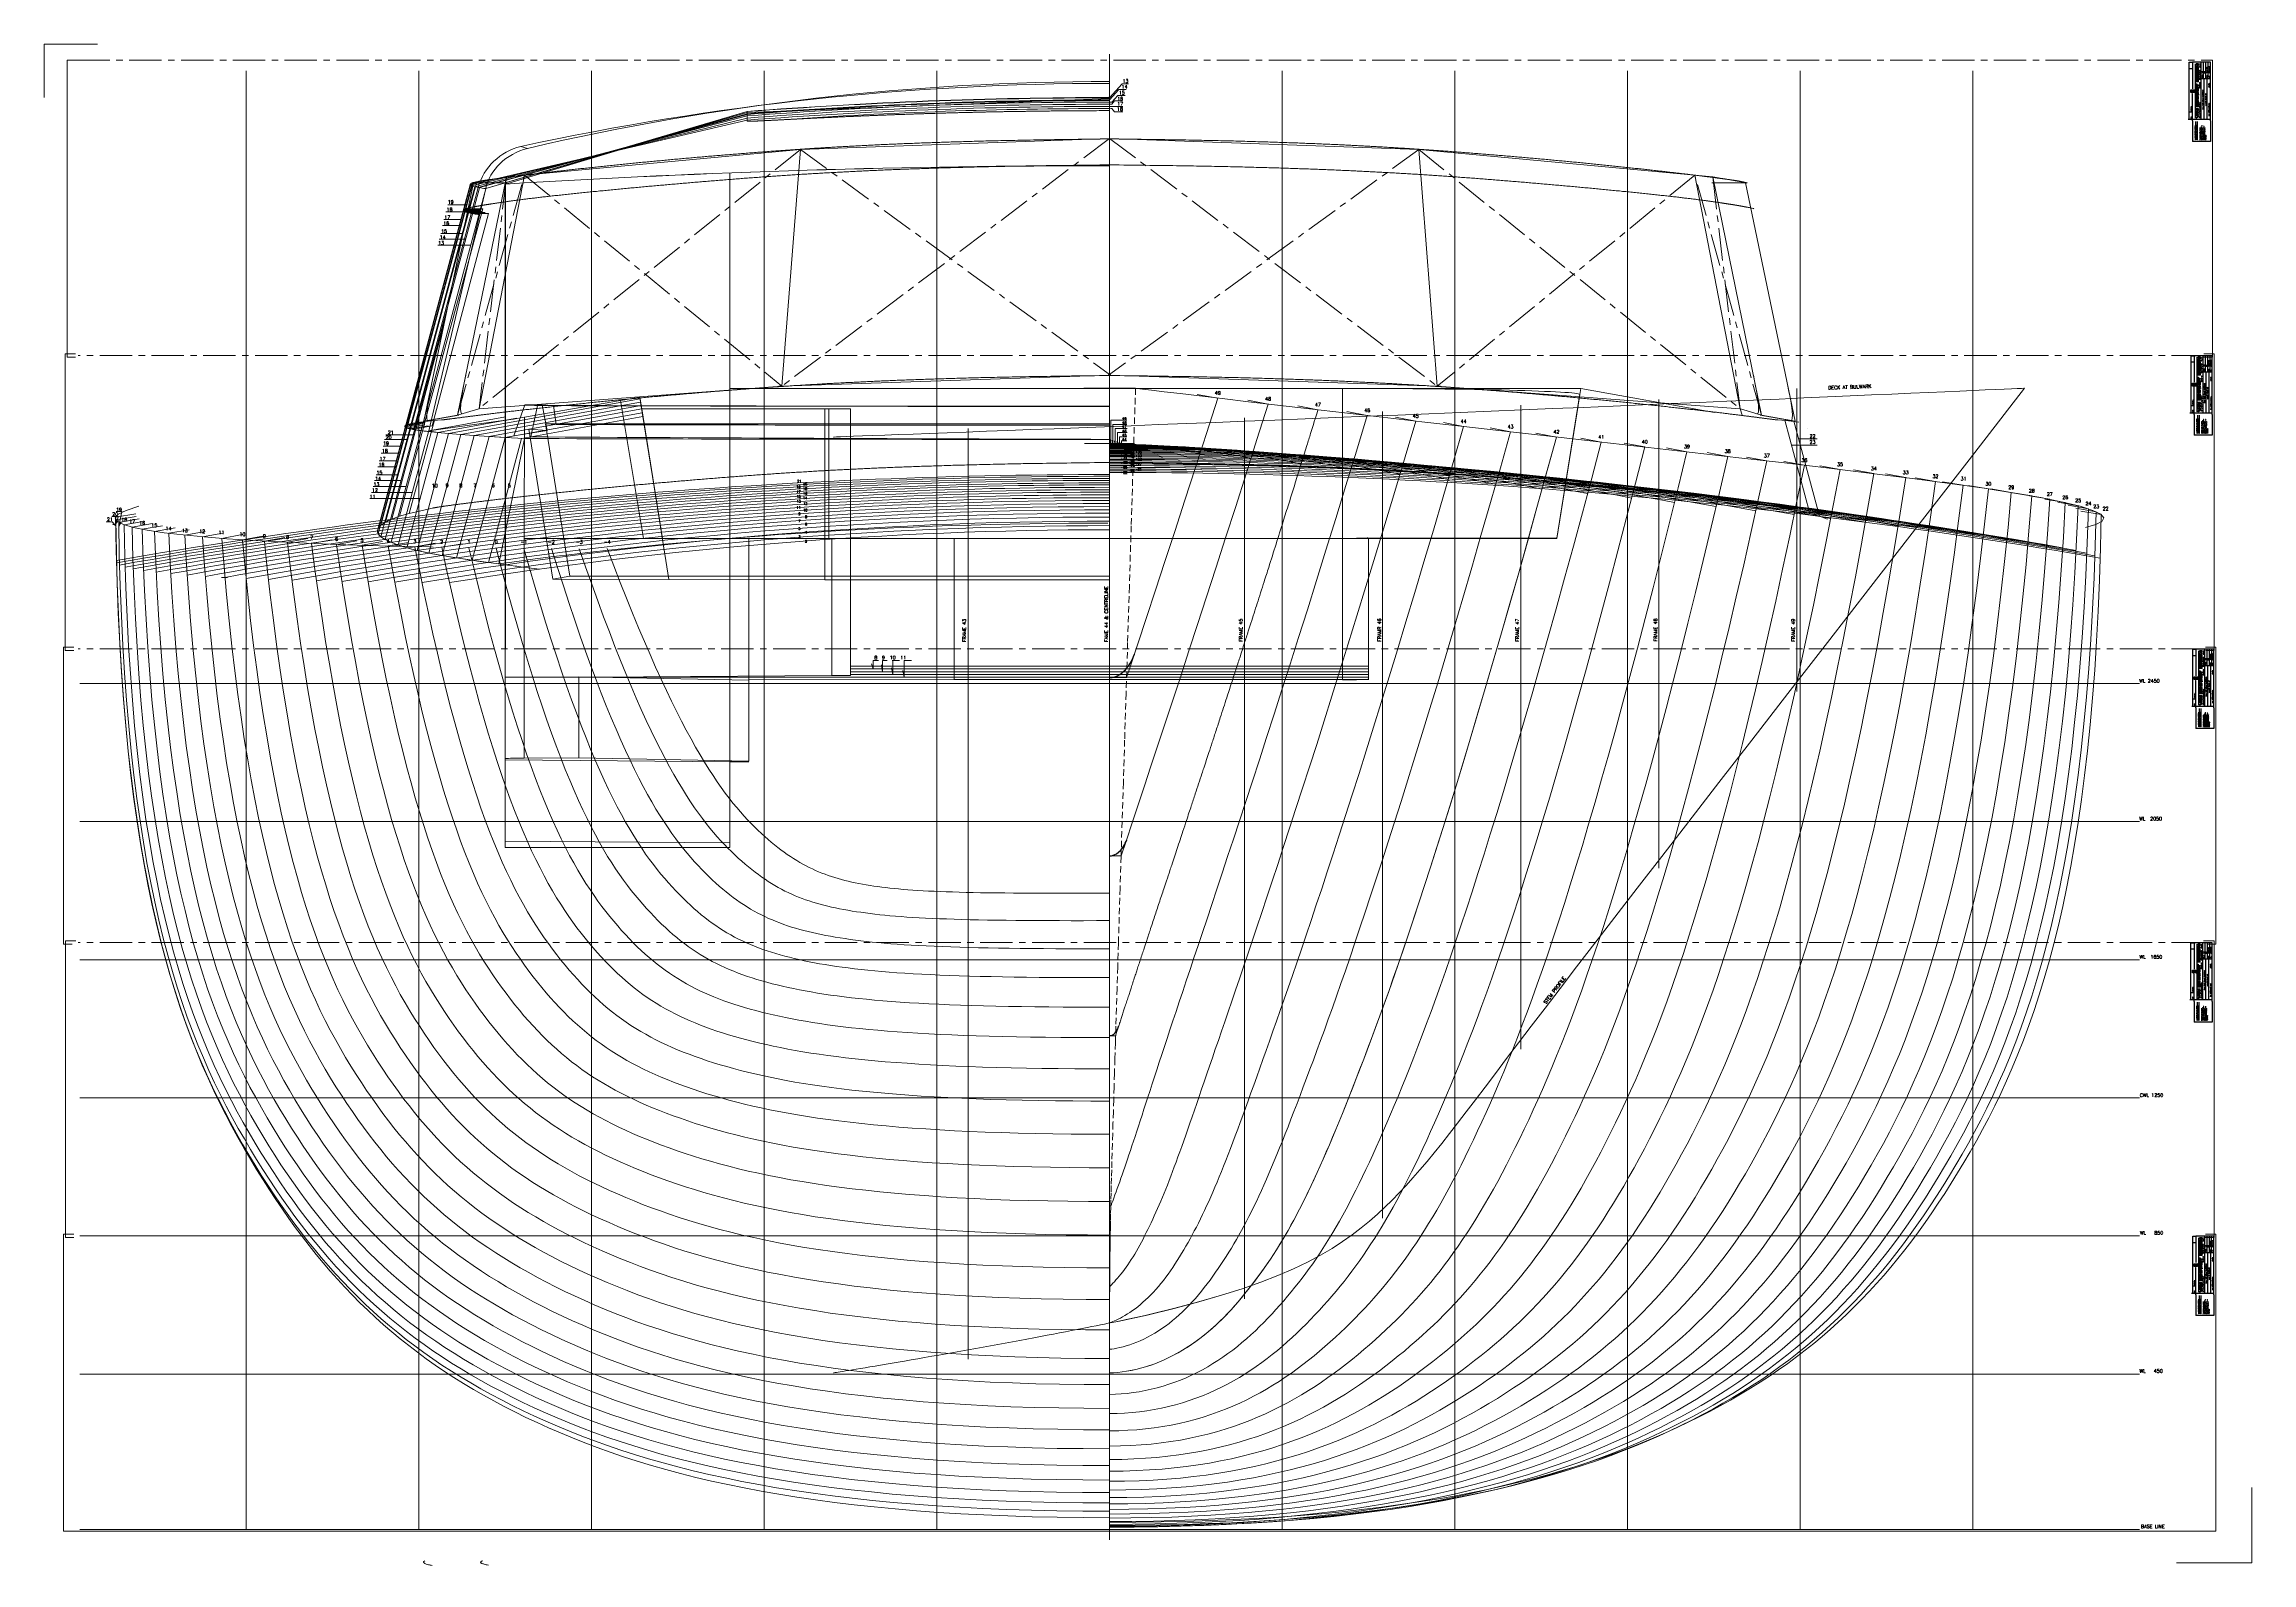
# Model space of a CAD drawing. Extents: x -3086 to 3308, y -97 to 4301.
import ezdxf
from ezdxf.enums import TextEntityAlignment as Align

# ---------------------------------------------------------------- set-up
doc = ezdxf.new("R2010")
doc.units = 0
doc.header["$LTSCALE"] = 3
doc.header["$MEASUREMENT"] = 0
doc.linetypes.add('CENTER', pattern=[50, 31.25, -6.25, 6.25, -6.25])
doc.linetypes.add('HIDDEN', pattern=[9.375, 6.25, -3.125])
doc.layers.get('0').update_dxf_attribs({"linetype": 'CONTINUOUS'})
for name, color, linetype in [('-1', 7, 'CONTINUOUS'), ('-2', 7, 'CONTINUOUS'), ('-3', 7, 'CONTINUOUS'), ('-4', 7, 'CONTINUOUS'), ('1', 7, 'CONTINUOUS'), ('10', 7, 'CONTINUOUS'), ('11', 7, 'CONTINUOUS'), ('12', 7, 'CONTINUOUS'), ('13', 7, 'CONTINUOUS'), ('14', 7, 'CONTINUOUS'), ('15', 7, 'CONTINUOUS'), ('16', 7, 'CONTINUOUS'), ('17', 7, 'CONTINUOUS'), ('18', 7, 'CONTINUOUS'), ('19', 7, 'CONTINUOUS'), ('2', 7, 'CONTINUOUS'), ('20', 7, 'CONTINUOUS'), ('21', 7, 'CONTINUOUS'), ('22', 7, 'CONTINUOUS'), ('23', 7, 'CONTINUOUS'), ('24', 7, 'CONTINUOUS'), ('25', 7, 'CONTINUOUS'), ('26', 7, 'CONTINUOUS'), ('27', 7, 'CONTINUOUS'), ('28', 7, 'CONTINUOUS'), ('29', 7, 'CONTINUOUS'), ('3', 7, 'CONTINUOUS'), ('30', 7, 'CONTINUOUS'), ('31', 7, 'CONTINUOUS'), ('32', 7, 'CONTINUOUS'), ('33', 7, 'CONTINUOUS'), ('34', 7, 'CONTINUOUS'), ('35', 7, 'CONTINUOUS'), ('36', 7, 'CONTINUOUS'), ('37', 7, 'CONTINUOUS'), ('38', 7, 'CONTINUOUS'), ('39', 7, 'CONTINUOUS'), ('4', 7, 'CONTINUOUS'), ('40', 7, 'CONTINUOUS'), ('41', 7, 'CONTINUOUS'), ('42', 7, 'CONTINUOUS'), ('43', 7, 'CONTINUOUS'), ('44', 7, 'CONTINUOUS'), ('45', 7, 'CONTINUOUS'), ('46', 7, 'CONTINUOUS'), ('47', 7, 'CONTINUOUS'), ('48', 7, 'CONTINUOUS'), ('49', 7, 'CONTINUOUS'), ('5', 7, 'CONTINUOUS'), ('6', 7, 'CONTINUOUS'), ('7', 7, 'CONTINUOUS'), ('8', 7, 'CONTINUOUS'), ('9', 7, 'CONTINUOUS'), ('CENTER', 1, 'CENTER'), ('HIDDEN', 5, 'HIDDEN'), ('P1', 1, 'CONTINUOUS'), ('P3', 7, 'CONTINUOUS'), ('P5', 3, 'CONTINUOUS'), ('TXT', 7, 'CONTINUOUS')]:
    doc.layers.add(name, color=color, linetype=linetype)
doc.styles.get("Standard").update_dxf_attribs({"font": 'SIMPLEX'})

# ---------------------------------------------------------------- blocks, each defined once
blk = doc.blocks.new('STEMRND')
at = {"layer": 'P3'}
for points, elevation in [([(0.1, 2467, 0.149764), (29.5, 2476, 0.10706), (58.9, 2506.8, 0.052028), (72.4, 2535.1, 0.062194)], -650), ([(0.3, 1950.7, 0.149764), (20.3, 1956.8, 0.10706), (40.4, 1977.8, 0.052487), (49.6, 1997.2, 0.062194)], -1050.2), ([(0.2, 1429.9, 0.149764), (10.3, 1433, 0.10706), (20.5, 1443.6, 0.070537), (26.3, 1457.1, 0.062194)], -1450.1), ([(0.1, 936.2, 0.149764), (2.3, 936.9, 0.10706), (4.5, 939.2, 0.071318), (5.8, 942.2, 0.062194)], -1850)]:
    blk.add_lwpolyline(points, format="xyb", dxfattribs=dict(at, elevation=elevation))
blk = doc.blocks.new('STADT01D')
at = {"layer": 'P1'}
for p, q in [((-166, 61), (0, 61)), ((-166, 17.8), (-46.8, 17.8)), ((-166, 9), (-46.8, 9)), ((-162.4, 43.4), (-4.6, 43.4)), ((-145, 52.2), (-145, 61)), ((-19.2, 52.2), (-19.2, 61))]:
    blk.add_line(p, q, dxfattribs=at)
at = {"layer": 'P1', "color": 1}
for p, q in [((-87.8, 57), (-83.9, 57)), ((-87.8, 47), (-87.8, 57)), ((-83.9, 47), (-87.8, 47)), ((-84.3, 47.9), (-84.2, 50.6)), ((-84.1, 47.9), (-84.3, 47.9)), ((-84.1, 47.9), (-84.1, 54.9)), ((-83.9, 57), (-80, 57)), ((-80, 47), (-83.9, 47)), ((-83.7, 55.4), (-83.7, 57)), ((-83.5, 47.6), (-83.7, 47.6)), ((-83.7, 47), (-83.7, 47.6)), ((-83.5, 47.6), (-83.6, 50.4)), ((-80, 57), (-80, 47))]:
    blk.add_line(p, q, dxfattribs=at)
for points in [[(-87.5, 54.2, 0.011632), (-87.5, 53.9, 0.017102), (-87.4, 53.6), (-87.4, 53.3, 0.060182), (-87.3, 52.9, 0.065562), (-87.1, 52.5, 0.016292), (-86.9, 52.3, 0.021981), (-86.8, 52.2, 0.006094), (-86.6, 52, 0.009936), (-86.5, 51.9, 0.018784), (-86.3, 51.7, 0.020767), (-86.1, 51.6, 0.019884), (-86, 51.5, 0.004265), (-85.5, 51.3, 0.043314), (-84.6, 50.9, -0.08293), (-84.2, 50.7, -0.003797)], [(-80.4, 53.9, -0.012798), (-80.4, 53.6, -0.017102), (-80.4, 53.3), (-80.5, 53, -0.060182), (-80.6, 52.6, -0.065562), (-80.7, 52.2, -0.016292), (-80.9, 52, -0.021981), (-81.1, 51.9, -0.006094), (-81.2, 51.7, -0.009936), (-81.3, 51.6, -0.018784), (-81.5, 51.4, -0.020767), (-81.7, 51.3, -0.019884), (-81.8, 51.2, -0.004265), (-82.4, 50.9, -0.042604), (-83.3, 50.6, 0.056545), (-83.5, 50.5, 0.010345)]]:
    blk.add_lwpolyline(points, format="xyb", dxfattribs=at)
for centre, radius, start, end in [((-82.2, 37.1), 17.9, 95.95785, 106.99397), ((-96.7, 22.1), 35.8, 62.81021, 68.60456)]:
    blk.add_arc(centre, radius, start, end, dxfattribs=at)
at = {"layer": 'P1'}
for centre, start, end in [((-84.3, 50.6), 358.2243, 54.00129), ((-83.5, 50.4), 120.14393, 181.44096)]:
    blk.add_arc(centre, 0.125, start, end, dxfattribs=at)
at = {"layer": 'P3'}
for p, q in [((-166, 0), (-166, 64.5)), ((-230, 0), (-230, 52)), ((-170, 52), (-230, 52)), ((-170, 0), (-230, 0)), ((-225.2, 42), (-171.8, 42)), ((-225.1, 37.1), (-171.8, 37.1)), ((-170, 52), (-90.6, 52)), ((-170, 0), (0, 0)), ((-166, 26.5), (0, 26.5)), ((-162.4, 41.4), (-158.6, 34.2)), ((-162.4, 41.4), (-159.9, 41.4)), ((-159.9, 41.4), (-157.2, 36.4)), ((-158.6, 34.2), (-155.9, 34.2)), ((-157.2, 36.4), (-154.6, 41.4)), ((-155.9, 34.2), (-152.1, 41.4)), ((-154.8, 34.2), (-151, 41.4)), ((-154.8, 34.2), (-152.3, 34.2)), ((-154.6, 41.4), (-152.1, 41.4)), ((-152.3, 34.2), (-151.7, 35.4)), ((-151.7, 35.4), (-147.8, 35.4)), ((-151, 41.4), (-148.4, 41.4)), ((-150.8, 37.1), (-149.7, 39.2)), ((-150.8, 37.1), (-148.6, 37.1)), ((-148.6, 37.1), (-149.7, 39.2)), ((-145.5, 35.9), (-148.4, 41.4)), ((-147.1, 34.2), (-147.8, 35.4)), ((-147.1, 34.2), (-143.3, 34.2)), ((-145.5, 41.4), (-142.2, 41.4)), ((-145.5, 35.9), (-145.5, 41.4)), ((-143.3, 39.3), (-139, 34.2)), ((-143.3, 34.2), (-143.3, 39.3)), ((-142.2, 41.4), (-137.3, 35.6)), ((-139, 34.2), (-135.1, 34.2)), ((-137.3, 41.4), (-135.1, 41.4)), ((-137.3, 35.6), (-137.3, 41.4)), ((-135.1, 34.2), (-135.1, 41.4)), ((-129.1, 41.4), (-121.2, 41.4)), ((-129.1, 34.2), (-129.1, 41.4)), ((-129.1, 34.2), (-121.2, 34.2)), ((-126.9, 39.7), (-122.3, 39.7)), ((-126.9, 35.9), (-126.9, 39.7)), ((-126.9, 35.9), (-122.3, 35.9)), ((-118.9, 41.4), (-111, 41.4)), ((-118.9, 34.2), (-118.9, 41.4)), ((-118.9, 34.2), (-111, 34.2)), ((-116.6, 38.6), (-116.6, 39.9)), ((-116.6, 39.9), (-116.6, 38.6)), ((-111, 39.9), (-116.6, 39.9)), ((-116.6, 38.6), (-111.4, 38.6)), ((-111.4, 37.1), (-116.6, 37.1)), ((-116.6, 35.8), (-116.6, 37.1)), ((-111, 35.8), (-116.6, 35.8)), ((-111.4, 38.6), (-111.4, 37.1)), ((-111, 41.4), (-111, 39.9)), ((-111, 41.4), (-111, 41.4)), ((-111, 34.2), (-111, 35.8)), ((-107.9, 39), (-107.9, 39.4)), ((-107.9, 36.2), (-107.9, 36.3)), ((-107.9, 36.3), (-105.6, 36.3)), ((-105.9, 41.4), (-100.6, 41.4)), ((-105.9, 37), (-101.5, 37)), ((-105.9, 34.2), (-100.6, 34.2)), ((-105.6, 39.3), (-105.6, 39.3)), ((-105.6, 36.3), (-105.6, 36.3)), ((-105, 39.9), (-101.5, 39.9)), ((-105, 38.6), (-100.6, 38.6)), ((-105, 35.7), (-101.5, 35.7)), ((-98.6, 39.3), (-100.9, 39.3)), ((-100.9, 39.3), (-100.9, 39.3)), ((-100.9, 36.3), (-100.9, 36.4)), ((-98.6, 39.3), (-98.6, 39.5)), ((-98.6, 36.2), (-98.6, 36.6)), ((-98.3, 41.4), (-98.3, 39.7)), ((-98.3, 41.4), (-89.6, 41.4)), ((-98.3, 41.4), (-89.6, 41.4)), ((-98.3, 39.7), (-95, 39.7)), ((-95, 34.2), (-95, 39.7)), ((-92.8, 34.2), (-95, 34.2)), ((-95, 34.2), (-92.9, 34.2)), ((-92.9, 39.7), (-92.9, 34.2)), ((-89.6, 39.7), (-92.9, 39.7)), ((-91.2, 34.2), (-87.4, 41.4)), ((-91.2, 34.2), (-88.7, 34.2)), ((-91.2, 34.2), (-88.7, 34.2)), ((-89.6, 41.4), (-89.6, 39.7)), ((-88.7, 34.2), (-88.1, 35.4)), ((-88.1, 35.4), (-84.2, 35.4)), ((-87.4, 41.4), (-84.8, 41.4)), ((-87.2, 37.1), (-86.1, 39.2)), ((-87.2, 37.1), (-85, 37.1)), ((-85, 37.1), (-86.1, 39.2)), ((-81.4, 34.8), (-84.8, 41.4)), ((-83.5, 34.2), (-84.2, 35.4)), ((-83.5, 34.2), (-73.5, 34.2)), ((-81.4, 41.4), (-73.5, 41.4)), ((-81.4, 34.8), (-81.4, 41.4)), ((-79.1, 39.7), (-74.5, 39.7)), ((-79.1, 35.9), (-79.1, 39.7)), ((-79.1, 35.9), (-74.6, 35.9)), ((0, 52), (-76.7, 52)), ((-71.2, 41.4), (-62.5, 41.4)), ((-71.2, 41.4), (-62.5, 41.4)), ((-71.2, 41.4), (-71.2, 39.7)), ((-71.2, 39.7), (-68, 39.7)), ((-68, 34.2), (-68, 39.7)), ((-68, 34.2), (-65.8, 34.2)), ((-65.7, 34.2), (-68, 34.2)), ((-62.5, 39.7), (-65.8, 39.7)), ((-65.8, 39.7), (-65.8, 34.2)), ((-62.5, 41.4), (-62.5, 39.7)), ((-56.4, 34.2), (-56.4, 41.4)), ((-56.4, 41.4), (-48.5, 41.4)), ((-56.4, 34.2), (-48.5, 34.2)), ((-54.2, 35.9), (-54.2, 39.7)), ((-54.2, 39.7), (-49.6, 39.7)), ((-54.2, 35.9), (-49.6, 35.9)), ((-46.8, 26.5), (-46.8, 0)), ((-46.8, 19.8), (0, 19.8)), ((-46.8, 13), (0, 13)), ((-46.8, 6.5), (0, 6.5)), ((-46.1, 34.2), (-46.1, 41.5)), ((-46.1, 41.5), (-38.3, 41.5)), ((-46.1, 34.2), (-38.3, 34.2)), ((-38.3, 39.9), (-43.9, 39.9)), ((-43.9, 39.9), (-43.9, 38.6)), ((-43.9, 38.6), (-43.9, 39.9)), ((-43.9, 38.6), (-38.6, 38.6)), ((-43.9, 35.8), (-43.9, 37.1)), ((-38.6, 37.1), (-43.9, 37.1)), ((-38.3, 35.8), (-43.9, 35.8)), ((-38.6, 38.6), (-38.6, 37.1)), ((-38.3, 41.5), (-38.3, 41.5)), ((-38.3, 41.5), (-38.3, 39.9)), ((-38.3, 34.2), (-38.3, 35.8)), ((-37.8, 39), (-37.8, 39.4)), ((-37.8, 36.3), (-35.5, 36.3)), ((-37.8, 36.2), (-37.8, 36.3)), ((-35.8, 41.4), (-30.5, 41.4)), ((-35.8, 37), (-31.4, 37)), ((-35.8, 34.2), (-30.5, 34.2)), ((-35.5, 39.3), (-35.5, 39.3)), ((-35.5, 36.3), (-35.5, 36.3)), ((-34.9, 39.9), (-31.4, 39.9)), ((-34.9, 38.6), (-30.5, 38.6)), ((-34.9, 35.7), (-31.4, 35.7)), ((-30.8, 39.3), (-30.8, 39.3)), ((-28.5, 39.3), (-30.8, 39.3)), ((-30.8, 36.3), (-30.8, 36.4)), ((-28.5, 39.3), (-28.5, 39.5)), ((-28.5, 36.2), (-28.5, 36.6)), ((-28.1, 41.4), (-28.1, 34.2)), ((-28.1, 41.4), (-25.9, 41.4)), ((-28.1, 34.2), (-25.9, 34.2)), ((-28.1, 34.2), (-25.9, 34.2)), ((-25.9, 34.2), (-25.9, 41.4)), ((-25.4, 36.2), (-25.4, 39.4)), ((-23.4, 41.4), (-17.9, 41.4)), ((-23.4, 34.2), (-17.9, 34.2)), ((-23.1, 36.6), (-23.1, 39.1)), ((-22.3, 39.9), (-19, 39.9)), ((-22.3, 35.7), (-19, 35.7)), ((-20.6, 38.7), (-20.6, 37.2)), ((-15.9, 38.7), (-20.6, 38.7)), ((-20.6, 37.2), (-18.1, 37.2)), ((-15.9, 39.3), (-18.2, 39.3)), ((-18.1, 36.6), (-18.1, 37.2)), ((-15.9, 39.3), (-15.9, 39.4)), ((-15.9, 36.2), (-15.9, 38.7)), ((-15.1, 41.4), (-15.1, 34.2)), ((-15.1, 41.4), (-11.8, 41.4)), ((-15.1, 34.2), (-12.9, 34.2)), ((-12.9, 34.2), (-12.9, 39.3)), ((-12.9, 39.3), (-8.6, 34.2)), ((-11.8, 41.4), (-6.9, 35.6)), ((-8.6, 34.2), (-4.7, 34.2)), ((-6.9, 35.6), (-6.9, 41.4)), ((-6.9, 41.4), (-4.7, 41.4)), ((-4.7, 34.2), (-4.7, 41.4)), ((0, 61), (0, 52)), ((0, 0), (0, 52))]:
    blk.add_line(p, q, dxfattribs=at)
for centre, radius, start, end in [((-122.3, 38.8), 0.875, 5.24084, 90), ((-122.3, 36.8), 0.875, 270, 354.17332), ((-132.6, 37.9), 11.2, 354.17332, 5.24084), ((-121.2, 39.4), 2, 7.86121, 90), ((-121.2, 36.2), 2, 270, 351.60741), ((-132.6, 37.9), 13.5, 351.60741, 7.86121), ((-105.9, 39.4), 2, 90, 180), ((-105.9, 39), 2, 180, 270), ((-105.9, 36.2), 2, 180, 270), ((-105, 39.3), 0.625, 90, 180), ((-105, 39.3), 0.625, 180, 270), ((-105, 36.3), 0.625, 180, 270), ((-101.5, 39.3), 0.625, 0, 90), ((-101.5, 36.4), 0.625, 360, 90), ((-101.5, 36.3), 0.625, 270, 0), ((-100.6, 39.4), 2, 0.59411, 90), ((-100.6, 36.6), 2, 360, 90), ((-100.6, 36.2), 2, 270, 360), ((-74.6, 36.8), 0.875, 270, 354.17332), ((-74.5, 38.8), 0.875, 5.24084, 90), ((-84.9, 37.9), 11.2, 354.17332, 5.24084), ((-73.5, 39.4), 2, 7.86121, 90), ((-73.5, 36.2), 2, 270, 351.60741), ((-84.9, 37.9), 13.5, 351.60741, 7.86121), ((-49.6, 38.8), 0.875, 5.24084, 90), ((-49.6, 36.8), 0.875, 270, 354.17332), ((-59.9, 37.9), 11.2, 354.17332, 5.24084), ((-48.5, 39.4), 2, 7.86121, 90), ((-48.5, 36.2), 2, 270, 351.60741), ((-59.9, 37.9), 13.5, 351.60741, 7.86121), ((-35.8, 39.4), 2, 90, 180), ((-35.8, 39), 2, 180, 270), ((-35.8, 36.2), 2, 180, 270), ((-34.9, 39.3), 0.625, 90, 180), ((-34.9, 39.3), 0.625, 180, 270), ((-34.9, 36.3), 0.625, 180, 270), ((-31.4, 39.3), 0.625, 0, 90), ((-31.4, 36.4), 0.625, 360, 90), ((-31.4, 36.3), 0.625, 270, 0), ((-30.5, 39.4), 2, 0.59411, 90), ((-30.5, 36.6), 2, 360, 90), ((-30.5, 36.2), 2, 270, 360), ((-23.4, 39.4), 2, 90, 180), ((-23.4, 36.2), 2, 180, 270), ((-22.3, 39.1), 0.875, 90, 180), ((-22.3, 36.6), 0.875, 180, 270), ((-19, 39.1), 0.875, 17.05046, 90), ((-19, 36.6), 0.875, 270, 0), ((-17.9, 39.4), 2, 0, 90), ((-17.9, 36.2), 2, 270, 360)]:
    blk.add_arc(centre, radius, start, end, dxfattribs=at)
at = {"layer": 'P1'}
for s, height, p in [('firm. Copy or inspection by a third', 1.75, (-225.2, 23.9)), ('these rights.', 1.75, (-225.2, 12.3)), ('It is sent to you for personal', 1.75, (-225.2, 29.8)), ('use authorized in writing by our', 1.75, (-225.2, 26.8)), ('party or any work other than', 1.75, (-225.2, 21)), ('authorized is forbidden and will be', 1.75, (-225.2, 18.1)), ('considered an infringement of', 1.75, (-225.2, 15.2)), ('DATE:', 2, (-164, 54.8)), ('E.G. VAN DE STADT & PARTNERS BV', 1.875, (-161.4, 29.7)), ('ALTERATION:', 2.04, (-143.5, 54.7)), ('SCALE:', 1.88, (-44.8, 22.2)), ('DATE:', 1.88, (-44.8, 8.8)), ('NO.:', 1.88, (-44.8, 2))]:
    blk.add_text(s, height=height, dxfattribs=at).set_placement(p)
blk.add_text('yacht designers', height=1, dxfattribs=at).set_placement((-83.8, 44.5), align=Align.CENTER)
blk.add_text('POSTBUS 193    1520 AD WORMERVEER   HOLLAND', height=1.875, dxfattribs=at).set_placement((-4.6, 29.7), align=Align.RIGHT)
at = {"layer": 'P3'}
for s, p in [('ALL RIGHTS OF THIS DESIGN', (-225.2, 43.2)), ('AND DETAILS ARE RESERVED', (-225.2, 38.2))]:
    blk.add_text(s, height=2.25, dxfattribs=at).set_placement(p)

msp = doc.modelspace()

# ---------------------------------------------------------------- linework, layer by layer
at = {"layer": '-1', "lineweight": 0, "elevation": -20650}
msp.add_lwpolyline([(-1696.5, 2841.1), (-1680, 2783.5), (-1663.8, 2728.3), (-1647.9, 2675.3), (-1632.3, 2624.7), (-1616.9, 2576.2), (-1601.8, 2529.8), (-1586.9, 2485.5), (-1572.3, 2443.2), (-1558, 2402.9), (-1543.8, 2364.4), (-1529.9, 2327.8), (-1516.2, 2292.9), (-1502.8, 2259.7), (-1489.5, 2228.2), (-1476.4, 2198.3), (-1463.5, 2169.8), (-1450.8, 2142.9), (-1438.3, 2117.3), (-1425.9, 2093.1), (-1413.8, 2070.1), (-1401.7, 2048.4), (-1389.8, 2027.8), (-1378.1, 2008.4), (-1366.5, 1989.9), (-1355, 1972.5), (-1343.6, 1955.9), (-1332.4, 1940.2), (-1321.2, 1925.3), (-1310.2, 1911.2), (-1299.3, 1897.7), (-1288.4, 1884.8), (-1277.6, 1872.5), (-1266.9, 1860.7), (-1256.3, 1849.3), (-1245.7, 1838.3), (-1235.1, 1827.7), (-1224.6, 1817.5), (-1214.1, 1807.6), (-1203.6, 1798.2), (-1193.2, 1789.1), (-1182.7, 1780.3), (-1172.2, 1771.9), (-1161.6, 1763.8), (-1151, 1756), (-1140.4, 1748.6), (-1129.7, 1741.4), (-1118.9, 1734.5), (-1108, 1728), (-1097, 1721.7), (-1086, 1715.6), (-1074.8, 1709.8), (-1063.4, 1704.3), (-1051.9, 1699), (-1040.3, 1693.9), (-1028.5, 1689), (-1016.5, 1684.3), (-1004.4, 1679.9), (-992, 1675.6), (-979.4, 1671.5), (-966.6, 1667.6), (-953.6, 1663.8), (-940.3, 1660.2), (-926.8, 1656.8), (-913, 1653.4), (-899, 1650.2), (-884.6, 1647.1), (-870, 1644.1), (-855, 1641.2), (-839.7, 1638.4), (-824, 1635.7), (-807.9, 1633.1), (-791.3, 1630.6), (-774.2, 1628.2), (-756.6, 1625.9), (-738.5, 1623.7), (-719.7, 1621.5), (-700.3, 1619.5), (-680.3, 1617.6), (-659.5, 1615.7), (-638.1, 1614), (-615.8, 1612.3), (-592.7, 1610.8), (-568.8, 1609.3), (-544, 1607.9), (-518.4, 1606.6), (-491.7, 1605.5), (-464.1, 1604.4), (-435.5, 1603.3), (-405.8, 1602.4), (-375, 1601.6), (-343.1, 1600.9), (-310.1, 1600.2), (-275.9, 1599.7), (-240.4, 1599.2), (-203.7, 1598.8), (-165.7, 1598.6), (-126.3, 1598.4), (-85.6, 1598.3), (-43.5, 1598.2), (0, 1598.3)], dxfattribs=at)
at = {"layer": '-2', "lineweight": 0, "elevation": -21050}
msp.add_lwpolyline([(-1616.3, 2840.5), (-1598.9, 2785.4), (-1581.9, 2732.6), (-1565.3, 2682), (-1549, 2633.6), (-1533, 2587.3), (-1517.3, 2543), (-1501.9, 2500.8), (-1486.8, 2460.5), (-1472, 2422.1), (-1457.5, 2385.5), (-1443.2, 2350.6), (-1429.2, 2317.5), (-1415.5, 2286), (-1402, 2256.1), (-1388.7, 2227.7), (-1375.7, 2200.8), (-1362.9, 2175.4), (-1350.3, 2151.2), (-1337.9, 2128.4), (-1325.7, 2106.8), (-1313.7, 2086.3), (-1301.9, 2067), (-1290.2, 2048.8), (-1278.7, 2031.5), (-1267.4, 2015.2), (-1256.2, 1999.8), (-1245.2, 1985.2), (-1234.2, 1971.3), (-1223.4, 1958.2), (-1212.7, 1945.7), (-1202.2, 1933.8), (-1191.7, 1922.4), (-1181.3, 1911.6), (-1171, 1901.1), (-1160.7, 1891), (-1150.5, 1881.3), (-1140.4, 1871.9), (-1130.3, 1862.9), (-1120.3, 1854.3), (-1110.2, 1846), (-1100.2, 1838), (-1090.1, 1830.4), (-1080.1, 1823), (-1070, 1816), (-1059.9, 1809.3), (-1049.8, 1802.8), (-1039.6, 1796.7), (-1029.3, 1790.8), (-1018.9, 1785.1), (-1008.5, 1779.8), (-998, 1774.6), (-987.4, 1769.7), (-976.6, 1765), (-965.8, 1760.6), (-954.7, 1756.3), (-943.6, 1752.2), (-932.3, 1748.3), (-920.8, 1744.6), (-909.1, 1741.1), (-897.3, 1737.7), (-885.2, 1734.5), (-873, 1731.4), (-860.5, 1728.5), (-847.8, 1725.7), (-834.8, 1723), (-821.6, 1720.4), (-808.2, 1717.9), (-794.4, 1715.5), (-780.3, 1713.2), (-765.9, 1710.9), (-751.1, 1708.8), (-735.9, 1706.7), (-720.2, 1704.8), (-704.1, 1702.9), (-687.4, 1701.1), (-670.2, 1699.4), (-652.4, 1697.8), (-633.9, 1696.2), (-614.8, 1694.8), (-595, 1693.4), (-574.5, 1692.1), (-553.2, 1690.9), (-531.1, 1689.7), (-508.1, 1688.7), (-484.4, 1687.7), (-459.7, 1686.8), (-434, 1685.9), (-407.4, 1685.2), (-379.8, 1684.5), (-351.2, 1683.9), (-321.5, 1683.4), (-290.6, 1682.9), (-258.7, 1682.5), (-225.5, 1682.2), (-191.2, 1682), (-155.6, 1681.8), (-118.7, 1681.7), (-80.5, 1681.6), (-40.9, 1681.7), (0, 1681.8)], dxfattribs=at)
at = {"layer": '-3', "lineweight": 0, "elevation": -21450}
msp.add_lwpolyline([(-1535.7, 2840.3), (-1517.5, 2787.7), (-1499.7, 2737.4), (-1482.3, 2689.2), (-1465.3, 2643.1), (-1448.7, 2599), (-1432.4, 2556.9), (-1416.5, 2516.8), (-1400.9, 2478.5), (-1385.6, 2442), (-1370.7, 2407.3), (-1356.1, 2374.3), (-1341.8, 2342.9), (-1327.8, 2313.2), (-1314.1, 2284.9), (-1300.6, 2258.2), (-1287.4, 2232.8), (-1274.5, 2208.8), (-1261.8, 2186.1), (-1249.4, 2164.6), (-1237.2, 2144.4), (-1225.2, 2125.2), (-1213.4, 2107.2), (-1201.9, 2090.1), (-1190.5, 2074.1), (-1179.3, 2058.9), (-1168.2, 2044.6), (-1157.4, 2031), (-1146.7, 2018.2), (-1136.1, 2006.1), (-1125.7, 1994.6), (-1115.4, 1983.6), (-1105.2, 1973.2), (-1095.1, 1963.2), (-1085.1, 1953.6), (-1075.2, 1944.4), (-1065.3, 1935.5), (-1055.6, 1927), (-1045.9, 1918.8), (-1036.2, 1910.9), (-1026.6, 1903.4), (-1017, 1896.2), (-1007.4, 1889.3), (-997.9, 1882.7), (-988.3, 1876.4), (-978.7, 1870.3), (-969.2, 1864.6), (-959.5, 1859.1), (-949.9, 1853.8), (-940.2, 1848.8), (-930.4, 1844.1), (-920.5, 1839.5), (-910.6, 1835.2), (-900.6, 1831.1), (-890.5, 1827.2), (-880.3, 1823.5), (-869.9, 1820), (-859.5, 1816.6), (-848.9, 1813.4), (-838.1, 1810.4), (-827.2, 1807.5), (-816.2, 1804.8), (-804.9, 1802.2), (-793.5, 1799.7), (-781.9, 1797.4), (-770, 1795.1), (-758, 1793), (-745.7, 1790.9), (-733.2, 1789), (-720.4, 1787.1), (-707.3, 1785.2), (-693.8, 1783.5), (-680, 1781.9), (-665.8, 1780.3), (-651.1, 1778.8), (-635.9, 1777.4), (-620.2, 1776), (-604, 1774.7), (-587.1, 1773.5), (-569.7, 1772.4), (-551.6, 1771.3), (-532.8, 1770.4), (-513.3, 1769.4), (-493, 1768.6), (-472, 1767.8), (-450.1, 1767.1), (-427.4, 1766.4), (-403.8, 1765.8), (-379.2, 1765.2), (-353.7, 1764.8), (-327.2, 1764.3), (-299.7, 1764), (-271.1, 1763.7), (-241.4, 1763.4), (-210.6, 1763.2), (-178.6, 1763.1), (-145.4, 1763), (-111, 1762.9), (-75.3, 1762.9), (-38.3, 1763), (0, 1763.1)], dxfattribs=at)
at = {"layer": '-4', "lineweight": 0, "elevation": -21850}
msp.add_lwpolyline([(-1454.8, 2840.4), (-1435.8, 2790.4), (-1417.2, 2742.6), (-1399.1, 2696.8), (-1381.3, 2653.1), (-1364.1, 2611.3), (-1347.2, 2571.5), (-1330.7, 2533.5), (-1314.6, 2497.3), (-1298.9, 2462.8), (-1283.6, 2430), (-1268.6, 2398.9), (-1254, 2369.3), (-1239.7, 2341.2), (-1225.8, 2314.7), (-1212.1, 2289.5), (-1198.8, 2265.7), (-1185.7, 2243.2), (-1173, 2222), (-1160.5, 2201.9), (-1148.3, 2183), (-1136.3, 2165.1), (-1124.6, 2148.3), (-1113.1, 2132.5), (-1101.8, 2117.6), (-1090.7, 2103.5), (-1079.9, 2090.3), (-1069.2, 2077.8), (-1058.7, 2066), (-1048.3, 2054.9), (-1038.1, 2044.3), (-1028.1, 2034.3), (-1018.2, 2024.8), (-1008.4, 2015.7), (-998.7, 2006.9), (-989.1, 1998.5), (-979.7, 1990.5), (-970.3, 1982.7), (-960.9, 1975.3), (-951.7, 1968.3), (-942.5, 1961.5), (-933.3, 1955), (-924.2, 1948.8), (-915.1, 1942.9), (-906.1, 1937.2), (-897, 1931.8), (-888, 1926.7), (-878.9, 1921.8), (-869.9, 1917.2), (-860.8, 1912.7), (-851.7, 1908.5), (-842.5, 1904.6), (-833.3, 1900.8), (-824, 1897.2), (-814.7, 1893.8), (-805.2, 1890.6), (-795.7, 1887.6), (-786.1, 1884.7), (-776.4, 1882), (-766.6, 1879.5), (-756.6, 1877), (-746.5, 1874.8), (-736.3, 1872.6), (-725.9, 1870.5), (-715.4, 1868.6), (-704.7, 1866.8), (-693.8, 1865), (-682.8, 1863.3), (-671.5, 1861.7), (-660, 1860.2), (-648.2, 1858.8), (-636.1, 1857.4), (-623.7, 1856.1), (-610.9, 1854.9), (-597.6, 1853.7), (-584, 1852.6), (-569.9, 1851.5), (-555.2, 1850.6), (-540, 1849.7), (-524.3, 1848.8), (-507.9, 1848), (-490.9, 1847.3), (-473.2, 1846.6), (-454.8, 1846), (-435.6, 1845.4), (-415.7, 1844.9), (-395, 1844.4), (-373.4, 1844), (-350.9, 1843.7), (-327.5, 1843.3), (-303.2, 1843.1), (-277.8, 1842.8), (-251.5, 1842.6), (-224.1, 1842.5), (-195.6, 1842.4), (-166, 1842.3), (-135.2, 1842.2), (-103.3, 1842.2), (-70.1, 1842.3), (-35.7, 1842.3), (0, 1842.4)], dxfattribs=at)
at = {"lineweight": 0, "elevation": -20250}
msp.add_lwpolyline([(-1776.2, 2841.9), (-1760.6, 2781.9), (-1745.2, 2724.3), (-1730, 2669.1), (-1715, 2616.3), (-1700.3, 2565.6), (-1685.8, 2517.2), (-1671.5, 2470.9), (-1657.3, 2426.7), (-1643.4, 2384.4), (-1629.6, 2344.1), (-1616.1, 2305.7), (-1602.7, 2269.1), (-1589.5, 2234.3), (-1576.4, 2201.2), (-1563.5, 2169.7), (-1550.8, 2139.7), (-1538.2, 2111.3), (-1525.7, 2084.3), (-1513.4, 2058.7), (-1501.2, 2034.4), (-1489.1, 2011.4), (-1477.2, 1989.5), (-1465.3, 1968.9), (-1453.6, 1949.2), (-1441.9, 1930.6), (-1430.4, 1912.9), (-1419, 1896.2), (-1407.6, 1880.2), (-1396.3, 1865), (-1385.1, 1850.5), (-1373.9, 1836.6), (-1362.8, 1823.3), (-1351.8, 1810.5), (-1340.8, 1798.2), (-1329.9, 1786.3), (-1319, 1774.8), (-1308.1, 1763.7), (-1297.2, 1753), (-1286.3, 1742.7), (-1275.3, 1732.7), (-1264.4, 1723.1), (-1253.4, 1713.9), (-1242.3, 1705), (-1231.2, 1696.4), (-1220.1, 1688.2), (-1208.8, 1680.3), (-1197.4, 1672.7), (-1185.9, 1665.4), (-1174.3, 1658.3), (-1162.6, 1651.6), (-1150.7, 1645.1), (-1138.6, 1638.8), (-1126.4, 1632.9), (-1114, 1627.1), (-1101.4, 1621.6), (-1088.6, 1616.3), (-1075.6, 1611.2), (-1062.4, 1606.3), (-1048.9, 1601.6), (-1035.2, 1597.1), (-1021.2, 1592.7), (-1006.9, 1588.5), (-992.4, 1584.4), (-977.5, 1580.5), (-962.4, 1576.7), (-946.9, 1573.1), (-931.1, 1569.5), (-914.9, 1566.1), (-898.4, 1562.8), (-881.4, 1559.5), (-864, 1556.4), (-846.1, 1553.4), (-827.6, 1550.5), (-808.6, 1547.6), (-789, 1544.9), (-768.8, 1542.3), (-747.8, 1539.9), (-726.2, 1537.5), (-703.8, 1535.2), (-680.7, 1533), (-656.7, 1531), (-631.9, 1529), (-606.3, 1527.2), (-579.6, 1525.4), (-552.1, 1523.8), (-523.5, 1522.3), (-494, 1520.9), (-463.3, 1519.6), (-431.6, 1518.4), (-398.7, 1517.3), (-364.7, 1516.3), (-329.5, 1515.5), (-293, 1514.7), (-255.2, 1514.1), (-216.2, 1513.5), (-175.8, 1513.1), (-134, 1512.8), (-90.8, 1512.6), (-46.1, 1512.5), (0, 1512.6)], dxfattribs=at)
at = {"layer": '1', "lineweight": 0, "elevation": -19850}
msp.add_lwpolyline([(-1855.4, 2843.1), (-1840.6, 2780.7), (-1826, 2720.8), (-1811.6, 2663.4), (-1797.3, 2608.4), (-1783.2, 2555.7), (-1769.2, 2505.2), (-1755.4, 2456.9), (-1741.7, 2410.8), (-1728.2, 2366.7), (-1714.8, 2324.6), (-1701.6, 2284.4), (-1688.5, 2246.2), (-1675.5, 2209.7), (-1662.7, 2175), (-1649.9, 2141.9), (-1637.3, 2110.5), (-1624.8, 2080.6), (-1612.4, 2052.2), (-1600.1, 2025.2), (-1587.9, 1999.6), (-1575.8, 1975.2), (-1563.7, 1952.1), (-1551.8, 1930.2), (-1539.9, 1909.4), (-1528.1, 1889.6), (-1516.4, 1870.8), (-1504.7, 1852.9), (-1493.1, 1835.9), (-1481.6, 1819.6), (-1470.1, 1804), (-1458.6, 1789.2), (-1447.2, 1774.9), (-1435.9, 1761.1), (-1424.5, 1747.8), (-1413.2, 1734.9), (-1401.9, 1722.5), (-1390.6, 1710.5), (-1379.3, 1698.9), (-1368, 1687.6), (-1356.6, 1676.8), (-1345.2, 1666.4), (-1333.7, 1656.3), (-1322.1, 1646.5), (-1310.5, 1637.2), (-1298.8, 1628.1), (-1286.9, 1619.4), (-1274.9, 1611), (-1262.8, 1602.9), (-1250.6, 1595.1), (-1238.2, 1587.6), (-1225.6, 1580.4), (-1212.9, 1573.4), (-1199.9, 1566.7), (-1186.7, 1560.2), (-1173.4, 1554), (-1159.8, 1548), (-1145.9, 1542.2), (-1131.8, 1536.6), (-1117.4, 1531.2), (-1102.8, 1526), (-1087.8, 1521), (-1072.6, 1516.2), (-1057, 1511.5), (-1041.1, 1506.9), (-1024.9, 1502.5), (-1008.3, 1498.3), (-991.4, 1494.1), (-974, 1490), (-956.3, 1486.1), (-938.1, 1482.3), (-919.3, 1478.6), (-900.1, 1475), (-880.3, 1471.5), (-859.9, 1468.1), (-838.9, 1464.9), (-817.2, 1461.7), (-794.7, 1458.7), (-771.6, 1455.8), (-747.6, 1453), (-722.9, 1450.4), (-697.2, 1447.9), (-670.7, 1445.5), (-643.3, 1443.2), (-614.9, 1441), (-585.5, 1439), (-555.1, 1437.1), (-523.5, 1435.3), (-490.9, 1433.7), (-457.2, 1432.2), (-422.2, 1430.8), (-386.1, 1429.5), (-348.7, 1428.4), (-310, 1427.4), (-270, 1426.6), (-228.6, 1425.9), (-185.8, 1425.3), (-141.6, 1424.9), (-95.9, 1424.6), (-48.7, 1424.4), (0, 1424.4)], dxfattribs=at)
at = {"layer": '10', "lineweight": 0}
for p, q in [((-1914.2, 3174, -16250), (-1359.6, 3273.8, -16250)), ((1751.9, 3234.8, -14850), (1364.5, 3304.5, -14850)), ((-2511.4, 2866, -16250), (-2452.4, 2876.6, -16250))]:
    msp.add_line(p, q, dxfattribs=at)
at = {"layer": '10', "lineweight": 0, "elevation": -16250}
msp.add_lwpolyline([(-2511.4, 2866), (-2503.7, 2785.1), (-2495.8, 2707.3), (-2487.5, 2632.3), (-2478.8, 2560.1), (-2469.9, 2490.7), (-2460.6, 2423.9), (-2451, 2359.8), (-2441.1, 2298.2), (-2431, 2239), (-2420.5, 2182.2), (-2409.8, 2127.7), (-2398.8, 2075.4), (-2387.5, 2025.3), (-2376, 1977.2), (-2364.2, 1931.1), (-2352.2, 1886.9), (-2340, 1844.6), (-2327.6, 1804), (-2314.9, 1765.1), (-2302, 1727.9), (-2289, 1692.1), (-2275.7, 1657.9), (-2262.3, 1625), (-2248.7, 1593.4), (-2235, 1563), (-2221, 1533.9), (-2207, 1505.8), (-2192.8, 1478.7), (-2178.4, 1452.5), (-2164, 1427.2), (-2149.4, 1402.6), (-2134.7, 1378.8), (-2119.9, 1355.6), (-2105, 1332.9), (-2090.1, 1310.8), (-2075, 1289.2), (-2059.7, 1268), (-2044.4, 1247.4), (-2028.8, 1227.2), (-2013.1, 1207.5), (-1997.2, 1188.2), (-1981.2, 1169.4), (-1964.8, 1151), (-1948.3, 1133), (-1931.5, 1115.4), (-1914.4, 1098.2), (-1897.1, 1081.4), (-1879.5, 1064.9), (-1861.5, 1048.8), (-1843.3, 1033.1), (-1824.7, 1017.7), (-1805.7, 1002.6), (-1786.4, 987.8), (-1766.7, 973.3), (-1746.6, 959.1), (-1726.1, 945.1), (-1705.2, 931.5), (-1683.8, 918), (-1662, 904.9), (-1639.7, 891.9), (-1616.9, 879.2), (-1593.6, 866.7), (-1569.8, 854.3), (-1545.5, 842.2), (-1520.6, 830.2), (-1495.2, 818.4), (-1469.2, 806.7), (-1442.6, 795.2), (-1415.3, 783.8), (-1387.4, 772.6), (-1358.7, 761.6), (-1329.2, 750.8), (-1298.9, 740.2), (-1267.7, 729.8), (-1235.6, 719.6), (-1202.6, 709.7), (-1168.5, 700), (-1133.3, 690.6), (-1097.1, 681.5), (-1059.7, 672.7), (-1021.1, 664.2), (-981.3, 656), (-940.2, 648.1), (-897.8, 640.6), (-853.9, 633.5), (-808.7, 626.7), (-762, 620.3), (-713.7, 614.3), (-663.9, 608.7), (-612.5, 603.5), (-559.5, 598.8), (-504.7, 594.5), (-448.2, 590.6), (-389.9, 587.2), (-329.8, 584.4), (-267.8, 582), (-203.8, 580.1), (-137.9, 578.7), (-70, 577.9), (0, 577.6)], dxfattribs=at)
at = {"layer": '10', "lineweight": 0}
msp.add_arc((0, -10966.4, -16250), 13946.4, 90, 100.32877, dxfattribs=at)
at = {"layer": '11', "lineweight": 0}
for p, q in [((-1971.2, 3181.9, -15450), (-1749.8, 3221.7, -15450)), ((-1945.5, 3176.8, -15850), (-1716.6, 3218, -15850)), ((-2035, 2842.7, -15850), (-1945.5, 3176.8, -15850)), ((-2571.3, 2870.2, -15850), (-2511.8, 2880.9, -15850)), ((-2554.6, 2757, -15850), (-2572.2, 2757, -15850))]:
    msp.add_line(p, q, dxfattribs=at)
at = {"layer": '11', "lineweight": 0, "elevation": -15850}
msp.add_lwpolyline([(-2571.3, 2870.2), (-2564.5, 2787.6), (-2557.2, 2708), (-2549.6, 2631.4), (-2541.6, 2557.6), (-2533.2, 2486.6), (-2524.4, 2418.3), (-2515.3, 2352.7), (-2505.8, 2289.6), (-2496, 2229), (-2485.8, 2170.8), (-2475.3, 2114.9), (-2464.5, 2061.2), (-2453.4, 2009.7), (-2442, 1960.4), (-2430.4, 1913), (-2418.4, 1867.6), (-2406.2, 1824), (-2393.7, 1782.3), (-2381, 1742.2), (-2368, 1703.8), (-2354.8, 1666.9), (-2341.4, 1631.5), (-2327.7, 1597.5), (-2313.9, 1564.8), (-2299.9, 1533.4), (-2285.7, 1503.2), (-2271.4, 1474), (-2256.8, 1445.9), (-2242.2, 1418.7), (-2227.4, 1392.4), (-2212.4, 1366.8), (-2197.3, 1342), (-2182.2, 1317.8), (-2166.9, 1294.2), (-2151.5, 1271.1), (-2136, 1248.5), (-2120.3, 1226.4), (-2104.5, 1204.8), (-2088.5, 1183.7), (-2072.4, 1163), (-2056, 1142.8), (-2039.4, 1123.1), (-2022.6, 1103.7), (-2005.6, 1084.8), (-1988.2, 1066.3), (-1970.7, 1048.2), (-1952.8, 1030.5), (-1934.6, 1013.2), (-1916.1, 996.2), (-1897.2, 979.6), (-1878, 963.3), (-1858.5, 947.3), (-1838.5, 931.7), (-1818.2, 916.3), (-1797.5, 901.3), (-1776.3, 886.5), (-1754.7, 872), (-1732.6, 857.8), (-1710.1, 843.8), (-1687, 830.1), (-1663.5, 816.5), (-1639.5, 803.2), (-1614.9, 790.1), (-1589.7, 777.2), (-1564.1, 764.4), (-1537.8, 751.9), (-1510.9, 739.4), (-1483.5, 727.2), (-1455.3, 715.1), (-1426.5, 703.1), (-1396.9, 691.4), (-1366.5, 679.8), (-1335.2, 668.5), (-1303, 657.5), (-1270, 646.6), (-1235.9, 636), (-1200.7, 625.7), (-1164.5, 615.7), (-1127.2, 606), (-1088.7, 596.6), (-1048.9, 587.5), (-1007.9, 578.8), (-965.6, 570.4), (-921.9, 562.4), (-876.9, 554.8), (-830.3, 547.5), (-782.3, 540.7), (-732.7, 534.3), (-681.5, 528.3), (-628.7, 522.8), (-574.2, 517.7), (-517.9, 513.1), (-459.9, 509), (-400, 505.4), (-338.3, 502.3), (-274.7, 499.8), (-209.1, 497.8), (-141.5, 496.3), (-71.8, 495.4), (0, 495.1)], dxfattribs=at)
at = {"layer": '11', "lineweight": 0}
msp.add_arc((0, -11331.6, -15850), 14319.6, 90, 100.30539, dxfattribs=at)
at = {"layer": '12', "lineweight": 0}
for p, q in [((-2060, 2850.4, -15450), (-1971, 3182.5, -15450)), ((-2627.1, 2874.7, -15450), (-2568, 2885.3, -15450))]:
    msp.add_line(p, q, dxfattribs=at)
at = {"layer": '12', "lineweight": 0, "elevation": -15450}
msp.add_lwpolyline([(-2627.1, 2874.7), (-2621.1, 2790.4), (-2614.6, 2709.3), (-2607.7, 2631.1), (-2600.3, 2555.8), (-2592.5, 2483.3), (-2584.2, 2413.5), (-2575.6, 2346.4), (-2566.5, 2281.9), (-2557, 2219.9), (-2547.1, 2160.4), (-2536.9, 2103.1), (-2526.3, 2048.2), (-2515.4, 1995.5), (-2504.1, 1944.8), (-2492.5, 1896.3), (-2480.5, 1849.6), (-2468.3, 1804.9), (-2455.8, 1762), (-2443, 1720.8), (-2429.9, 1681.2), (-2416.6, 1643.3), (-2403, 1606.8), (-2389.2, 1571.7), (-2375.1, 1538), (-2360.8, 1505.6), (-2346.4, 1474.3), (-2331.7, 1444.2), (-2316.9, 1415), (-2301.9, 1386.9), (-2286.7, 1359.6), (-2271.4, 1333.1), (-2256, 1307.3), (-2240.4, 1282.2), (-2224.7, 1257.6), (-2208.9, 1233.6), (-2193, 1210.1), (-2176.9, 1187.1), (-2160.7, 1164.6), (-2144.3, 1142.5), (-2127.7, 1121), (-2110.8, 1099.9), (-2093.8, 1079.3), (-2076.5, 1059.1), (-2059, 1039.3), (-2041.1, 1019.9), (-2023, 1001), (-2004.6, 982.4), (-1985.9, 964.3), (-1966.9, 946.5), (-1947.5, 929), (-1927.7, 911.9), (-1907.6, 895.2), (-1887, 878.7), (-1866.1, 862.6), (-1844.7, 846.8), (-1822.9, 831.3), (-1800.6, 816), (-1777.9, 801), (-1754.7, 786.3), (-1730.9, 771.8), (-1706.7, 757.6), (-1681.9, 743.6), (-1656.6, 729.7), (-1630.7, 716.1), (-1604.3, 702.7), (-1577.2, 689.4), (-1549.5, 676.3), (-1521.2, 663.4), (-1492.3, 650.6), (-1462.6, 638.1), (-1432.1, 625.7), (-1400.8, 613.6), (-1368.6, 601.6), (-1335.5, 590), (-1301.5, 578.6), (-1266.4, 567.4), (-1230.3, 556.6), (-1193.1, 546), (-1154.7, 535.8), (-1115.1, 525.9), (-1074.3, 516.3), (-1032.2, 507.2), (-988.8, 498.3), (-943.9, 489.9), (-897.7, 481.9), (-849.9, 474.3), (-800.7, 467.1), (-749.8, 460.3), (-697.4, 454), (-643.2, 448.2), (-587.4, 442.9), (-529.8, 438.1), (-470.4, 433.8), (-409.1, 430), (-346, 426.8), (-280.9, 424.1), (-213.8, 422), (-144.6, 420.4), (-73.4, 419.5), (0, 419.2)], dxfattribs=at)
at = {"layer": '12', "lineweight": 0}
msp.add_arc((0, -11650.4, -15450), 14646.4, 90, 100.29943, dxfattribs=at)
at = {"layer": '13', "lineweight": 0, "extrusion": (0, 1, 0)}
for p, q in [((-1050, 4106, -15050), (-1806.6, 3883, -15050)), ((-1050, 4106, -15050), (-1806.6, 3883, -15050)), ((-1050, 4103.6, -14892), (-1806.6, 3883, -15026.4))]:
    msp.add_line(p, q, dxfattribs=at)
at = {"layer": '13', "lineweight": 0}
for p, q in [((-2081, 2858.8, -15050), (-1806.6, 3882.8, -15050)), ((-2678.4, 2879.6, -15050), (-2619.3, 2890.2, -15050))]:
    msp.add_line(p, q, dxfattribs=at)
at = {"layer": '13', "lineweight": 0, "elevation": -15050}
msp.add_lwpolyline([(-2678.4, 2879.6), (-2673.3, 2793.8), (-2667.5, 2711.1), (-2661.3, 2631.4), (-2654.5, 2554.6), (-2647.3, 2480.7), (-2639.5, 2409.5), (-2631.3, 2341.1), (-2622.7, 2275.2), (-2613.5, 2211.9), (-2604, 2151), (-2594, 2092.6), (-2583.6, 2036.4), (-2572.8, 1982.4), (-2561.6, 1930.6), (-2550.1, 1880.9), (-2538.2, 1833.1), (-2525.9, 1787.2), (-2513.4, 1743.2), (-2500.5, 1700.9), (-2487.3, 1660.3), (-2473.8, 1621.3), (-2460.1, 1583.8), (-2446, 1547.8), (-2431.8, 1513.1), (-2417.3, 1479.6), (-2402.5, 1447.4), (-2387.6, 1416.3), (-2372.4, 1386.2), (-2357.1, 1357.1), (-2341.6, 1328.9), (-2325.9, 1301.5), (-2310.1, 1274.9), (-2294.2, 1248.8), (-2278.1, 1223.4), (-2262, 1198.5), (-2245.6, 1174.1), (-2229.2, 1150.2), (-2212.5, 1126.9), (-2195.7, 1104), (-2178.6, 1081.6), (-2161.4, 1059.7), (-2143.9, 1038.2), (-2126.1, 1017.2), (-2108.1, 996.7), (-2089.8, 976.5), (-2071.2, 956.8), (-2052.3, 937.4), (-2033.1, 918.5), (-2013.5, 899.9), (-1993.6, 881.7), (-1973.3, 863.9), (-1952.6, 846.4), (-1931.5, 829.3), (-1910, 812.4), (-1888, 795.9), (-1865.6, 779.7), (-1842.7, 763.8), (-1819.3, 748.1), (-1795.5, 732.7), (-1771.1, 717.6), (-1746.2, 702.7), (-1720.7, 688), (-1694.7, 673.6), (-1668.1, 659.4), (-1640.9, 645.3), (-1613.1, 631.5), (-1584.7, 617.8), (-1555.6, 604.3), (-1525.8, 591), (-1495.3, 577.9), (-1464, 565), (-1431.8, 552.4), (-1398.8, 540), (-1364.8, 527.8), (-1329.9, 515.9), (-1293.9, 504.3), (-1256.9, 493), (-1218.7, 482.1), (-1179.4, 471.4), (-1138.8, 461.1), (-1097, 451.2), (-1053.9, 441.7), (-1009.4, 432.5), (-963.5, 423.7), (-916.2, 415.4), (-867.3, 407.5), (-817, 400), (-765, 393), (-711.4, 386.5), (-656.1, 380.5), (-599.1, 374.9), (-540.3, 369.9), (-479.6, 365.5), (-417.1, 361.5), (-352.7, 358.2), (-286.3, 355.4), (-217.8, 353.2), (-147.4, 351.6), (-74.8, 350.7), (0, 350.4)], dxfattribs=at)
at = {"layer": '13', "lineweight": 0}
for centre, radius, end in [((0, -9655.2, -15050), 13801.2, 94.36328), ((0, -11981.3, -15050), 14985.3, 100.26813)]:
    msp.add_arc(centre, radius, 90, end, dxfattribs=at)
at = {"layer": '14', "lineweight": 0}
for p, q in [((-2098, 2866.8, -14650), (-1825, 3885.7, -14650)), ((-2724.9, 2884.8, -14650), (-2665.9, 2895.3, -14650))]:
    msp.add_line(p, q, dxfattribs=at)
at = {"layer": '14', "lineweight": 0, "elevation": -14650}
msp.add_lwpolyline([(-2724.9, 2884.8), (-2720.5, 2797.5), (-2715.5, 2713.4), (-2709.9, 2632.2), (-2703.8, 2554.1), (-2697.1, 2478.8), (-2689.8, 2406.3), (-2682.1, 2336.5), (-2673.8, 2269.4), (-2665, 2204.9), (-2655.7, 2142.8), (-2645.9, 2083.1), (-2635.7, 2025.8), (-2625.1, 1970.6), (-2614, 1917.7), (-2602.6, 1866.9), (-2590.7, 1818), (-2578.4, 1771.1), (-2565.8, 1726), (-2552.8, 1682.7), (-2539.5, 1641.1), (-2525.9, 1601.1), (-2512, 1562.6), (-2497.8, 1525.6), (-2483.3, 1490), (-2468.5, 1455.6), (-2453.5, 1422.5), (-2438.3, 1390.5), (-2422.8, 1359.5), (-2407.2, 1329.6), (-2391.4, 1300.5), (-2375.4, 1272.2), (-2359.2, 1244.7), (-2342.9, 1217.8), (-2326.5, 1191.6), (-2309.9, 1165.8), (-2293.2, 1140.6), (-2276.4, 1116), (-2259.3, 1091.8), (-2242.1, 1068.2), (-2224.6, 1045), (-2206.9, 1022.3), (-2189, 1000.1), (-2170.8, 978.3), (-2152.4, 957), (-2133.7, 936.1), (-2114.6, 915.7), (-2095.2, 895.6), (-2075.5, 876), (-2055.5, 856.7), (-2035.1, 837.8), (-2014.2, 819.3), (-1993, 801.2), (-1971.4, 783.4), (-1949.3, 765.9), (-1926.8, 748.7), (-1903.8, 731.9), (-1880.4, 715.4), (-1856.4, 699.1), (-1832, 683.1), (-1807, 667.4), (-1781.4, 652), (-1755.3, 636.8), (-1728.7, 621.8), (-1701.4, 607), (-1673.5, 592.5), (-1645, 578.2), (-1615.9, 564), (-1586.1, 550), (-1555.6, 536.3), (-1524.3, 522.7), (-1492.2, 509.4), (-1459.3, 496.3), (-1425.5, 483.5), (-1390.7, 471), (-1354.9, 458.7), (-1318.1, 446.8), (-1280.2, 435.1), (-1241.1, 423.8), (-1200.9, 412.9), (-1159.5, 402.3), (-1116.7, 392.1), (-1072.7, 382.2), (-1027.3, 372.8), (-980.4, 363.8), (-932.2, 355.2), (-882.3, 347.1), (-831, 339.4), (-778, 332.2), (-723.4, 325.6), (-667.1, 319.4), (-609, 313.7), (-549.2, 308.6), (-487.5, 304), (-423.9, 300), (-358.3, 296.5), (-290.8, 293.7), (-221.3, 291.4), (-149.7, 289.8), (-75.9, 288.8), (0, 288.5)], dxfattribs=at)
at = {"layer": '14', "lineweight": 0}
msp.add_arc((0, -12319.5, -14650), 15330.5, 90, 100.21499, dxfattribs=at)
at = {"layer": '15', "lineweight": 0}
for p, q in [((-2110, 2874.8, -14250), (-1838.4, 3888.5, -14250)), ((-2766, 2890.4, -14250), (-2706.5, 2901, -14250))]:
    msp.add_line(p, q, dxfattribs=at)
at = {"layer": '15', "lineweight": 0, "elevation": -14250}
msp.add_lwpolyline([(-2766, 2890.4), (-2762.4, 2801.7), (-2758.1, 2716.2), (-2753.1, 2633.7), (-2747.6, 2554.2), (-2741.4, 2477.6), (-2734.6, 2403.9), (-2727.2, 2332.9), (-2719.3, 2264.6), (-2710.8, 2198.8), (-2701.7, 2135.6), (-2692.2, 2074.8), (-2682.2, 2016.3), (-2671.7, 1960.1), (-2660.7, 1906.1), (-2649.2, 1854.2), (-2637.4, 1804.3), (-2625.1, 1756.4), (-2612.4, 1710.4), (-2599.4, 1666.1), (-2586, 1623.5), (-2572.2, 1582.6), (-2558.1, 1543.2), (-2543.7, 1505.3), (-2529, 1468.8), (-2514, 1433.6), (-2498.7, 1399.6), (-2483.2, 1366.7), (-2467.5, 1334.9), (-2451.5, 1304.2), (-2435.4, 1274.3), (-2419, 1245.2), (-2402.5, 1216.9), (-2385.9, 1189.3), (-2369.1, 1162.2), (-2352.2, 1135.8), (-2335.1, 1109.8), (-2317.9, 1084.4), (-2300.5, 1059.5), (-2282.9, 1035.1), (-2265.1, 1011.2), (-2247, 987.8), (-2228.7, 964.9), (-2210.1, 942.5), (-2191.3, 920.5), (-2172.1, 898.9), (-2152.6, 877.8), (-2132.8, 857.1), (-2112.7, 836.8), (-2092.2, 816.9), (-2071.3, 797.4), (-2050, 778.3), (-2028.4, 759.6), (-2006.2, 741.2), (-1983.7, 723.1), (-1960.7, 705.4), (-1937.2, 688), (-1913.2, 670.9), (-1888.7, 654.2), (-1863.7, 637.7), (-1838.2, 621.5), (-1812, 605.5), (-1785.4, 589.9), (-1758.1, 574.4), (-1730.2, 559.2), (-1701.7, 544.3), (-1672.6, 529.5), (-1642.8, 515), (-1612.4, 500.6), (-1581.2, 486.5), (-1549.2, 472.6), (-1516.4, 458.9), (-1482.8, 445.5), (-1448.2, 432.4), (-1412.7, 419.5), (-1376.2, 407), (-1338.6, 394.8), (-1299.9, 382.9), (-1260.1, 371.3), (-1219.1, 360.1), (-1176.9, 349.3), (-1133.3, 338.9), (-1088.5, 328.8), (-1042.2, 319.2), (-994.6, 310), (-945.4, 301.3), (-894.8, 293), (-842.6, 285.2), (-788.7, 277.9), (-733.3, 271.1), (-676.1, 264.8), (-617.1, 259), (-556.4, 253.8), (-493.8, 249.1), (-429.3, 245), (-362.9, 241.5), (-294.5, 238.7), (-224, 236.4), (-151.5, 234.7), (-76.8, 233.8), (0, 233.4)], dxfattribs=at)
at = {"layer": '15', "color": 15, "lineweight": 0}
for points in [[(0, 453.1, 0), (0, 3305, 0)], [(0, 453.1, 0), (0, 3305, 0)], [(0, 0, -0.5), (0, 0, -3450)], [(0, 0, -1294.2), (0, 0, 1294.2)]]:
    msp.add_polyline3d(points, dxfattribs=at)
at = {"layer": '15', "lineweight": 0}
msp.add_arc((0, -12598.1, -14250), 15616.1, 90, 100.18335, dxfattribs=at)
at = {"layer": '16', "lineweight": 0}
for p, q in [((-2117.9, 2883.3, -13850), (-1847.8, 3891.4, -13850)), ((-2801.5, 2896.4, -13850), (-2742.3, 2906.9, -13850))]:
    msp.add_line(p, q, dxfattribs=at)
at = {"layer": '16', "lineweight": 0, "elevation": -13850}
msp.add_lwpolyline([(-2801.5, 2896.4), (-2798.5, 2806.3), (-2794.8, 2719.5), (-2790.4, 2635.7), (-2785.3, 2555), (-2779.6, 2477.2), (-2773.2, 2402.3), (-2766.2, 2330.1), (-2758.5, 2260.6), (-2750.3, 2193.7), (-2741.5, 2129.4), (-2732.1, 2067.5), (-2722.3, 2008), (-2711.8, 1950.8), (-2700.9, 1895.8), (-2689.5, 1842.9), (-2677.6, 1792.1), (-2665.3, 1743.2), (-2652.6, 1696.3), (-2639.4, 1651.1), (-2625.9, 1607.6), (-2612, 1565.8), (-2597.7, 1525.6), (-2583.1, 1486.9), (-2568.2, 1449.5), (-2552.9, 1413.5), (-2537.4, 1378.7), (-2521.6, 1345.1), (-2505.6, 1312.5), (-2489.4, 1281), (-2472.9, 1250.4), (-2456.3, 1220.6), (-2439.5, 1191.6), (-2422.5, 1163.2), (-2405.4, 1135.5), (-2388.2, 1108.3), (-2370.8, 1081.6), (-2353.2, 1055.5), (-2335.5, 1030), (-2317.5, 1004.9), (-2299.4, 980.4), (-2280.9, 956.4), (-2262.3, 932.8), (-2243.3, 909.7), (-2224.1, 887.1), (-2204.6, 865), (-2184.7, 843.2), (-2164.5, 822), (-2144, 801.1), (-2123.1, 780.7), (-2101.8, 760.6), (-2080.1, 741), (-2058, 721.7), (-2035.5, 702.8), (-2012.5, 684.2), (-1989, 666), (-1965.1, 648.1), (-1940.6, 630.6), (-1915.7, 613.4), (-1890.2, 596.5), (-1864.1, 579.8), (-1837.5, 563.5), (-1810.3, 547.4), (-1782.5, 531.6), (-1754.1, 516), (-1725.1, 500.7), (-1695.4, 485.6), (-1665, 470.7), (-1634, 456.1), (-1602.2, 441.7), (-1569.6, 427.5), (-1536.2, 413.5), (-1501.9, 399.9), (-1466.7, 386.5), (-1430.6, 373.4), (-1393.4, 360.7), (-1355.2, 348.3), (-1315.8, 336.2), (-1275.3, 324.4), (-1233.6, 313.1), (-1190.7, 302.1), (-1146.5, 291.5), (-1101, 281.3), (-1054, 271.6), (-1005.7, 262.3), (-955.8, 253.5), (-904.5, 245.1), (-851.6, 237.2), (-797, 229.8), (-740.9, 222.9), (-683, 216.5), (-623.3, 210.7), (-561.9, 205.4), (-498.6, 200.7), (-433.4, 196.6), (-366.3, 193.1), (-297.2, 190.2), (-226.1, 187.9), (-152.9, 186.2), (-77.5, 185.2), (0, 184.9)], dxfattribs=at)
at = {"layer": '16', "lineweight": 0}
msp.add_arc((0, -12874.4, -13850), 15899.4, 90, 100.13302, dxfattribs=at)
at = {"layer": '17', "lineweight": 0}
for p, q in [((-2120, 2891.5, -13450), (-1851.3, 3894.2, -13450)), ((-2830.8, 2902.7, -13450), (-2771.7, 2913.1, -13450))]:
    msp.add_line(p, q, dxfattribs=at)
at = {"layer": '17', "lineweight": 0, "elevation": -13450}
msp.add_lwpolyline([(-2830.8, 2902.7), (-2828.4, 2811.4), (-2825.2, 2723.3), (-2821.3, 2638.3), (-2816.6, 2556.4), (-2811.2, 2477.5), (-2805.2, 2401.4), (-2798.4, 2328.1), (-2791, 2257.6), (-2783, 2189.6), (-2774.4, 2124.3), (-2765.1, 2061.4), (-2755.3, 2000.9), (-2745, 1942.7), (-2734.1, 1886.8), (-2722.7, 1833), (-2710.8, 1781.3), (-2698.4, 1731.6), (-2685.6, 1683.7), (-2672.3, 1637.7), (-2658.7, 1593.5), (-2644.6, 1550.9), (-2630.1, 1509.8), (-2615.3, 1470.3), (-2600.2, 1432.2), (-2584.8, 1395.5), (-2569, 1359.9), (-2553, 1325.6), (-2536.7, 1292.4), (-2520.2, 1260.1), (-2503.5, 1228.8), (-2486.5, 1198.4), (-2469.4, 1168.7), (-2452.2, 1139.7), (-2434.8, 1111.3), (-2417.2, 1083.5), (-2399.6, 1056.2), (-2381.7, 1029.5), (-2363.6, 1003.4), (-2345.4, 977.7), (-2326.9, 952.6), (-2308.1, 928), (-2289.2, 903.9), (-2269.9, 880.2), (-2250.4, 857.1), (-2230.5, 834.4), (-2210.3, 812.1), (-2189.8, 790.3), (-2168.9, 769), (-2147.7, 748), (-2126, 727.5), (-2104, 707.4), (-2081.5, 687.7), (-2058.6, 668.3), (-2035.2, 649.3), (-2011.3, 630.7), (-1987, 612.4), (-1962.1, 594.5), (-1936.8, 576.9), (-1910.9, 559.6), (-1884.4, 542.6), (-1857.3, 525.9), (-1829.7, 509.5), (-1801.4, 493.4), (-1772.6, 477.5), (-1743.1, 461.9), (-1712.9, 446.6), (-1682, 431.4), (-1650.5, 416.5), (-1618.2, 401.9), (-1585.1, 387.5), (-1551.2, 373.3), (-1516.4, 359.5), (-1480.7, 345.9), (-1444, 332.7), (-1406.2, 319.8), (-1367.5, 307.2), (-1327.6, 295), (-1286.5, 283.2), (-1244.3, 271.7), (-1200.8, 260.6), (-1156, 249.9), (-1109.9, 239.7), (-1062.4, 229.9), (-1013.5, 220.5), (-963.2, 211.6), (-911.3, 203.2), (-857.8, 195.2), (-802.7, 187.8), (-746, 180.9), (-687.6, 174.5), (-627.5, 168.6), (-565.5, 163.3), (-501.7, 158.6), (-436.1, 154.5), (-368.5, 151), (-298.9, 148), (-227.4, 145.7), (-153.7, 144.1), (-77.9, 143.1), (0, 142.8)], dxfattribs=at)
at = {"layer": '17', "lineweight": 0}
msp.add_arc((0, -13145.3, -13450), 16176.3, 90, 100.06598, dxfattribs=at)
at = {"layer": '18', "lineweight": 0}
for p, q in [((-2117, 2900.1, -13050), (-1849.8, 3897.1, -13050)), ((-2853.6, 2909.3, -13050), (-2794.3, 2919.7, -13050))]:
    msp.add_line(p, q, dxfattribs=at)
at = {"layer": '18', "lineweight": 0, "elevation": -13050}
msp.add_lwpolyline([(-2853.6, 2909.3), (-2851.6, 2816.8), (-2848.8, 2727.6), (-2845.2, 2641.5), (-2840.9, 2558.4), (-2835.8, 2478.4), (-2829.9, 2401.3), (-2823.4, 2327), (-2816.2, 2255.4), (-2808.3, 2186.5), (-2799.8, 2120.2), (-2790.6, 2056.4), (-2780.8, 1995), (-2770.5, 1935.9), (-2759.6, 1879.1), (-2748.2, 1824.5), (-2736.2, 1771.9), (-2723.7, 1721.4), (-2710.8, 1672.8), (-2697.4, 1626), (-2683.6, 1581), (-2669.4, 1537.7), (-2654.8, 1495.9), (-2639.8, 1455.7), (-2624.4, 1416.9), (-2608.8, 1379.5), (-2592.8, 1343.3), (-2576.5, 1308.3), (-2560, 1274.5), (-2543.3, 1241.6), (-2526.3, 1209.7), (-2509.1, 1178.7), (-2491.7, 1148.4), (-2474.2, 1118.8), (-2456.6, 1089.9), (-2438.8, 1061.5), (-2420.8, 1033.7), (-2402.7, 1006.4), (-2384.3, 979.7), (-2365.8, 953.6), (-2347, 927.9), (-2328, 902.8), (-2308.8, 878.2), (-2289.2, 854.1), (-2269.4, 830.4), (-2249.3, 807.3), (-2228.8, 784.6), (-2208, 762.4), (-2186.8, 740.6), (-2165.3, 719.2), (-2143.3, 698.3), (-2121, 677.7), (-2098.2, 657.6), (-2075, 637.9), (-2051.3, 618.5), (-2027.1, 599.6), (-2002.4, 581), (-1977.2, 562.7), (-1951.5, 544.8), (-1925.3, 527.2), (-1898.5, 509.9), (-1871.1, 492.9), (-1843.1, 476.3), (-1814.5, 459.9), (-1785.2, 443.8), (-1755.3, 428), (-1724.8, 412.4), (-1693.5, 397.1), (-1661.6, 382), (-1628.9, 367.2), (-1595.4, 352.6), (-1561, 338.3), (-1525.8, 324.4), (-1489.6, 310.7), (-1452.5, 297.3), (-1414.4, 284.3), (-1375.2, 271.7), (-1334.8, 259.4), (-1293.4, 247.5), (-1250.7, 235.9), (-1206.8, 224.8), (-1161.6, 214.1), (-1115.1, 203.8), (-1067.3, 194), (-1018, 184.6), (-967.2, 175.6), (-914.9, 167.2), (-861.1, 159.2), (-805.7, 151.8), (-748.7, 144.9), (-689.9, 138.5), (-629.5, 132.6), (-567.2, 127.3), (-503.2, 122.6), (-437.2, 118.5), (-369.4, 115), (-299.6, 112), (-227.8, 109.7), (-154, 108.1), (-78.1, 107.1), (0, 106.8)], dxfattribs=at)
at = {"layer": '18', "lineweight": 0}
msp.add_arc((0, -13275.3, -13050), 16313.3, 90, 100.06379, dxfattribs=at)
at = {"layer": '19', "lineweight": 0}
for p, q in [((-2110, 2908.5, -12650), (-1844.3, 3900, -12650)), ((-2869.5, 2916.3, -12650), (-2810.2, 2926.7, -12650))]:
    msp.add_line(p, q, dxfattribs=at)
at = {"layer": '19', "lineweight": 0, "elevation": -12650}
msp.add_lwpolyline([(-2869.5, 2916.3), (-2867.8, 2822.7), (-2865.2, 2732.3), (-2861.8, 2645.1), (-2857.7, 2561), (-2852.7, 2480), (-2847, 2401.9), (-2840.6, 2326.6), (-2833.4, 2254.1), (-2825.5, 2184.3), (-2817, 2117.1), (-2807.9, 2052.4), (-2798.1, 1990.2), (-2787.7, 1930.3), (-2776.8, 1872.7), (-2765.2, 1817.3), (-2753.2, 1764), (-2740.6, 1712.7), (-2727.6, 1663.4), (-2714.1, 1615.9), (-2700.1, 1570.2), (-2685.7, 1526.2), (-2670.9, 1483.9), (-2655.7, 1443), (-2640.2, 1403.6), (-2624.3, 1365.6), (-2608.2, 1328.9), (-2591.7, 1293.3), (-2575, 1258.9), (-2558, 1225.5), (-2540.8, 1193.1), (-2523.3, 1161.5), (-2505.7, 1130.7), (-2488, 1100.6), (-2470.1, 1071.2), (-2452.1, 1042.3), (-2433.9, 1014), (-2415.5, 986.3), (-2397, 959.2), (-2378.2, 932.5), (-2359.2, 906.5), (-2340, 880.9), (-2320.5, 855.9), (-2300.7, 831.4), (-2280.7, 807.3), (-2260.3, 783.8), (-2239.6, 760.7), (-2218.6, 738.1), (-2197.2, 715.9), (-2175.4, 694.2), (-2153.2, 673), (-2130.6, 652.1), (-2107.6, 631.7), (-2084.1, 611.6), (-2060.2, 592), (-2035.8, 572.7), (-2010.9, 553.8), (-1985.4, 535.3), (-1959.5, 517.2), (-1932.9, 499.3), (-1905.9, 481.8), (-1878.2, 464.6), (-1849.9, 447.8), (-1821.1, 431.2), (-1791.5, 414.9), (-1761.4, 398.9), (-1730.5, 383.2), (-1699, 367.7), (-1666.7, 352.5), (-1633.7, 337.6), (-1600, 322.9), (-1565.3, 308.6), (-1529.8, 294.5), (-1493.3, 280.8), (-1455.9, 267.3), (-1417.5, 254.3), (-1378, 241.6), (-1337.4, 229.2), (-1295.6, 217.3), (-1252.7, 205.7), (-1208.5, 194.6), (-1163.1, 183.9), (-1116.4, 173.6), (-1068.3, 163.7), (-1018.7, 154.3), (-967.8, 145.4), (-915.3, 137), (-861.3, 129), (-805.8, 121.6), (-748.6, 114.7), (-689.7, 108.3), (-629.2, 102.5), (-566.9, 97.2), (-502.7, 92.5), (-436.8, 88.4), (-369, 84.9), (-299.2, 82), (-227.5, 79.7), (-153.7, 78.1), (-77.9, 77.1), (0, 76.7)], dxfattribs=at)
at = {"layer": '19', "lineweight": 0}
msp.add_arc((0, -13454.8, -12650), 16498.8, 90, 100.00693, dxfattribs=at)
at = {"layer": '2', "lineweight": 0}
msp.add_line((-1934.1, 2844.5, -19450), (-1875, 2853.9, -19450), dxfattribs=at)
msp.add_lwpolyline([(-2079, 2925.4), (-2089.8, 2920.8, 0.028765), (-2097, 2917), (-2107.6, 2910.3, 0.027534), (-2110, 2908.5), (-2113.3, 2905.2, 0.034925), (-2117, 2900.1), (-2119.1, 2895.6, 0.06347), (-2120, 2891.5), (-2119.7, 2887.3, 0.080644), (-2117.9, 2883.3), (-2114.5, 2878.9, 0.041532), (-2110, 2874.8), (-2102.5, 2869.4, 0.028591), (-2098, 2866.8), (-2089.8, 2862.8, 0.008812), (-2081, 2858.8), (-2067.8, 2853.4, 0.009557), (-2060, 2850.4), (-2047.6, 2846.3, 0.010306), (-2035, 2842.7), (-2021.2, 2839.1, 0.00279), (-2005, 2835.1), (-1982.4, 2829.8, 0.005092), (-1971, 2827.3), (-1953.9, 2824, 0.004846), (-1933, 2820.4), (-1910.3, 2816.7, 0.000887), (-1891, 2813.7), (-1854.7, 2808.1, 0.002815), (-1846, 2806.8), (-1830.6, 2804.6, 0.000565), (-1799, 2800.4), (-1776.6, 2797.3, -0.000079), (-1750, 2793.8), (-1743.4, 2792.9, 0.000054), (-1700, 2787), (-1683.4, 2784.9, 0.002566), (-1650, 2781.2)], format="xyb", dxfattribs=at)
at = {"layer": '2', "lineweight": 0, "elevation": -19450}
msp.add_lwpolyline([(-1934.1, 2844.5), (-1920.1, 2779.8), (-1906.2, 2717.7), (-1892.5, 2658.1), (-1878.9, 2601), (-1865.3, 2546.2), (-1851.9, 2493.8), (-1838.6, 2443.6), (-1825.4, 2395.5), (-1812.3, 2349.6), (-1799.3, 2305.8), (-1786.4, 2263.9), (-1773.6, 2224), (-1760.8, 2185.9), (-1748.2, 2149.6), (-1735.6, 2115), (-1723.1, 2082), (-1710.6, 2050.7), (-1698.3, 2020.9), (-1686, 1992.5), (-1673.7, 1965.6), (-1661.6, 1939.9), (-1649.4, 1915.6), (-1637.4, 1892.4), (-1625.4, 1870.4), (-1613.4, 1849.4), (-1601.5, 1829.5), (-1589.6, 1810.4), (-1577.7, 1792.3), (-1565.9, 1775), (-1554.1, 1758.4), (-1542.4, 1742.4), (-1530.6, 1727.1), (-1518.9, 1712.3), (-1507.2, 1698), (-1495.5, 1684.2), (-1483.9, 1670.8), (-1472.1, 1657.8), (-1460.4, 1645.3), (-1448.6, 1633.1), (-1436.8, 1621.4), (-1424.9, 1610), (-1412.9, 1599.1), (-1400.9, 1588.5), (-1388.7, 1578.2), (-1376.4, 1568.3), (-1364, 1558.7), (-1351.4, 1549.5), (-1338.7, 1540.6), (-1325.8, 1532), (-1312.7, 1523.6), (-1299.4, 1515.6), (-1286, 1507.9), (-1272.3, 1500.4), (-1258.4, 1493.1), (-1244.2, 1486.2), (-1229.8, 1479.4), (-1215.1, 1472.9), (-1200.1, 1466.6), (-1184.9, 1460.4), (-1169.3, 1454.5), (-1153.4, 1448.8), (-1137.2, 1443.2), (-1120.6, 1437.8), (-1103.7, 1432.6), (-1086.4, 1427.5), (-1068.7, 1422.5), (-1050.7, 1417.7), (-1032.2, 1413), (-1013.2, 1408.4), (-993.8, 1403.9), (-973.9, 1399.5), (-953.3, 1395.3), (-932.2, 1391.1), (-910.5, 1387.1), (-888, 1383.3), (-864.9, 1379.5), (-841, 1375.9), (-816.3, 1372.5), (-790.8, 1369.1), (-764.5, 1366), (-737.2, 1362.9), (-709, 1360), (-679.9, 1357.2), (-649.7, 1354.6), (-618.5, 1352.1), (-586.2, 1349.8), (-552.8, 1347.6), (-518.3, 1345.6), (-482.5, 1343.7), (-445.5, 1342), (-407.3, 1340.4), (-367.7, 1339), (-326.8, 1337.8), (-284.6, 1336.7), (-240.9, 1335.8), (-195.8, 1335), (-149.2, 1334.4), (-101, 1334), (-51.3, 1333.8), (0, 1333.7)], dxfattribs=at)
at = {"layer": '2', "lineweight": 0}
msp.add_arc((0, -9123.9, -19450), 12018.9, 90, 99.15194, dxfattribs=at)
at = {"layer": '20', "lineweight": 0}
msp.add_line((-2097, 2917, -12250), (-1832.9, 3902.8, -12250), dxfattribs=at)
at = {"layer": '20', "lineweight": 0, "elevation": -12250}
for points in [[(-2878.1, 2923.6), (-2819, 2933.9)], [(-2878.1, 2923.6), (-2876.4, 2828.9), (-2873.9, 2737.5), (-2870.6, 2649.3), (-2866.4, 2564.2), (-2861.5, 2482.2), (-2855.8, 2403.2), (-2849.3, 2327), (-2842.1, 2253.7), (-2834.2, 2183), (-2825.6, 2115), (-2816.4, 2049.5), (-2806.5, 1986.5), (-2796, 1925.9), (-2785, 1867.6), (-2773.3, 1811.5), (-2761.1, 1757.5), (-2748.4, 1705.6), (-2735.2, 1655.6), (-2721.6, 1607.5), (-2707.4, 1561.2), (-2692.9, 1516.7), (-2677.9, 1473.7), (-2662.5, 1432.3), (-2646.8, 1392.4), (-2630.8, 1353.8), (-2614.4, 1316.6), (-2597.7, 1280.6), (-2580.8, 1245.7), (-2563.6, 1211.8), (-2546.2, 1178.9), (-2528.6, 1146.9), (-2510.8, 1115.7), (-2492.9, 1085.2), (-2474.8, 1055.3), (-2456.6, 1026.1), (-2438.2, 997.4), (-2419.7, 969.3), (-2400.9, 941.7), (-2382, 914.8), (-2362.8, 888.3), (-2343.4, 862.4), (-2323.8, 837), (-2303.8, 812.2), (-2283.6, 787.8), (-2263.1, 764), (-2242.2, 740.6), (-2221, 717.7), (-2199.4, 695.3), (-2177.5, 673.3), (-2155.1, 651.7), (-2132.4, 630.6), (-2109.2, 609.9), (-2085.5, 589.7), (-2061.4, 569.8), (-2036.9, 550.3), (-2011.8, 531.2), (-1986.2, 512.5), (-1960, 494.1), (-1933.4, 476.1), (-1906.1, 458.5), (-1878.3, 441.1), (-1849.9, 424.1), (-1820.8, 407.4), (-1791.1, 391), (-1760.8, 374.9), (-1729.8, 359.1), (-1698.1, 343.5), (-1665.6, 328.2), (-1632.5, 313.2), (-1598.5, 298.5), (-1563.7, 284), (-1528, 269.9), (-1491.4, 256.2), (-1453.8, 242.7), (-1415.2, 229.6), (-1375.6, 216.9), (-1334.9, 204.6), (-1293, 192.6), (-1250, 181.1), (-1205.7, 169.9), (-1160.2, 159.2), (-1113.4, 148.9), (-1065.2, 139.1), (-1015.7, 129.7), (-964.7, 120.8), (-912.3, 112.4), (-858.3, 104.5), (-802.8, 97.1), (-745.7, 90.2), (-686.9, 83.9), (-626.5, 78.1), (-564.3, 72.8), (-500.4, 68.2), (-434.7, 64.1), (-367.1, 60.6), (-297.7, 57.7), (-226.2, 55.4), (-152.9, 53.8), (-77.5, 52.8), (0, 52.5)]]:
    msp.add_lwpolyline(points, dxfattribs=at)
at = {"layer": '20', "lineweight": 0}
msp.add_arc((0, -13547.6, -12250), 16597.6, 90, 99.97703, dxfattribs=at)
at = {"layer": '21', "lineweight": 0}
for p, q in [((-2079, 2925.4, -11850), (-1925.7, 3497.5, -11850)), ((-2879, 2931.2, -11850), (-2819.6, 2941.4, -11850))]:
    msp.add_line(p, q, dxfattribs=at)
at = {"layer": '21', "lineweight": 0, "elevation": -11850}
msp.add_lwpolyline([(-2879, 2931.2), (-2877.2, 2835.5), (-2874.5, 2743.1), (-2871, 2654), (-2866.7, 2568), (-2861.6, 2485.1), (-2855.7, 2405.2), (-2849.1, 2328.2), (-2841.8, 2254.1), (-2833.7, 2182.7), (-2824.9, 2113.9), (-2815.5, 2047.7), (-2805.5, 1984), (-2794.8, 1922.7), (-2783.6, 1863.8), (-2771.8, 1807), (-2759.4, 1752.4), (-2746.5, 1699.9), (-2733.1, 1649.4), (-2719.3, 1600.8), (-2705, 1554), (-2690.2, 1508.9), (-2675.1, 1465.5), (-2659.6, 1423.6), (-2643.7, 1383.2), (-2627.5, 1344.2), (-2610.9, 1306.6), (-2594.1, 1270.1), (-2577, 1234.8), (-2559.7, 1200.6), (-2542.1, 1167.3), (-2524.3, 1135), (-2506.4, 1103.4), (-2488.3, 1072.6), (-2470.1, 1042.4), (-2451.7, 1012.8), (-2433.2, 983.8), (-2414.5, 955.4), (-2395.7, 927.5), (-2376.6, 900.3), (-2357.3, 873.6), (-2337.8, 847.4), (-2318, 821.8), (-2298, 796.6), (-2277.6, 772.1), (-2257, 748), (-2236, 724.4), (-2214.7, 701.2), (-2193, 678.6), (-2171, 656.4), (-2148.5, 634.7), (-2125.7, 613.4), (-2102.4, 592.5), (-2078.7, 572.1), (-2054.5, 552), (-2029.8, 532.4), (-2004.7, 513.2), (-1979, 494.3), (-1952.8, 475.8), (-1926.1, 457.7), (-1898.8, 439.9), (-1870.9, 422.5), (-1842.4, 405.4), (-1813.3, 388.6), (-1783.5, 372.1), (-1753.1, 355.9), (-1722.1, 340), (-1690.3, 324.4), (-1657.9, 309.1), (-1624.6, 294), (-1590.6, 279.2), (-1555.8, 264.8), (-1520.1, 250.7), (-1483.5, 236.9), (-1445.9, 223.4), (-1407.3, 210.3), (-1367.7, 197.6), (-1327, 185.3), (-1285.2, 173.4), (-1242.2, 161.8), (-1198.1, 150.7), (-1152.7, 140), (-1106, 129.7), (-1058, 119.9), (-1008.6, 110.6), (-957.8, 101.7), (-905.6, 93.4), (-851.9, 85.5), (-796.6, 78.1), (-739.8, 71.3), (-681.4, 64.9), (-621.3, 59.2), (-559.6, 54), (-496.1, 49.3), (-430.9, 45.3), (-363.8, 41.8), (-294.9, 38.9), (-224.1, 36.7), (-151.4, 35.1), (-76.7, 34.1), (0, 33.8)], dxfattribs=at)
at = {"layer": '21', "lineweight": 0}
msp.add_arc((0, -13682.6, -11850), 16737.6, 90, 99.89534, dxfattribs=at)
at = {"layer": '22', "lineweight": 0}
for p, q in [((-2056, 2934.1, -11450), (-1982.1, 3209.7, -11450)), ((2056, 2934.1, -11450), (1982.1, 3209.7, -11450)), ((2872, 2939.1, -11450), (2812.8, 2949.3, -11450))]:
    msp.add_line(p, q, dxfattribs=at)
at = {"layer": '22', "lineweight": 0, "elevation": -11450}
msp.add_lwpolyline([(2872, 2939.1), (2869.9, 2842.5), (2866.9, 2749.2), (2863.1, 2659.2), (2858.4, 2572.4), (2853, 2488.6), (2846.8, 2408), (2839.9, 2330.2), (2832.2, 2255.3), (2823.9, 2183.2), (2814.8, 2113.8), (2805.2, 2046.9), (2794.9, 1982.6), (2784, 1920.7), (2772.5, 1861.2), (2760.4, 1803.9), (2747.9, 1748.8), (2734.8, 1695.8), (2721.2, 1644.8), (2707.1, 1595.7), (2692.6, 1548.4), (2677.7, 1502.9), (2662.4, 1459.1), (2646.7, 1416.9), (2630.7, 1376.1), (2614.3, 1336.8), (2597.6, 1298.7), (2580.7, 1262), (2563.4, 1226.4), (2546, 1191.8), (2528.3, 1158.3), (2510.4, 1125.6), (2492.4, 1093.8), (2474.2, 1062.7), (2455.8, 1032.3), (2437.4, 1002.4), (2418.8, 973.2), (2400, 944.6), (2381.1, 916.5), (2361.9, 889.1), (2342.6, 862.1), (2323, 835.8), (2303.1, 810), (2283, 784.7), (2262.7, 759.9), (2242, 735.7), (2221, 711.9), (2199.6, 688.6), (2177.9, 665.9), (2155.8, 643.5), (2133.4, 621.7), (2110.5, 600.3), (2087.2, 579.3), (2063.5, 558.8), (2039.3, 538.6), (2014.7, 518.9), (1989.6, 499.6), (1963.9, 480.7), (1937.7, 462.1), (1911, 443.9), (1883.8, 426.1), (1855.9, 408.6), (1827.5, 391.4), (1798.4, 374.6), (1768.7, 358.1), (1738.4, 341.8), (1707.4, 325.9), (1675.8, 310.3), (1643.4, 294.9), (1610.3, 279.9), (1576.4, 265.1), (1541.7, 250.6), (1506.1, 236.5), (1469.6, 222.7), (1432.2, 209.3), (1393.8, 196.2), (1354.3, 183.5), (1313.9, 171.2), (1272.3, 159.3), (1229.6, 147.8), (1185.7, 136.7), (1140.5, 126), (1094.2, 115.8), (1046.5, 106), (997.5, 96.7), (947.1, 87.9), (895.3, 79.5), (842, 71.7), (787.3, 64.3), (731, 57.5), (673.2, 51.2), (613.7, 45.5), (552.6, 40.3), (489.8, 35.7), (425.3, 31.7), (359.1, 28.2), (291, 25.4), (221.1, 23.2), (149.3, 21.6), (75.6, 20.6), (0, 20.2)], dxfattribs=at)
at = {"layer": '22', "lineweight": 0}
msp.add_arc((0, -13657.5, -11450), 16718.5, 80.11896, 90, dxfattribs=at)
at = {"layer": '23', "lineweight": 0}
for p, q in [((-2028, 2942.2, -11050), (-1955.5, 3212.6, -11050)), ((2028, 2942.2, -11050), (1955.5, 3212.6, -11050)), ((2857.3, 2947.3, -11050), (2798.3, 2957.4, -11050))]:
    msp.add_line(p, q, dxfattribs=at)
at = {"layer": '23', "lineweight": 0, "elevation": -11050}
msp.add_lwpolyline([(2857.3, 2947.3), (2854.6, 2849.8), (2851.1, 2755.7), (2846.7, 2664.8), (2841.6, 2577.2), (2835.7, 2492.8), (2829.1, 2411.4), (2821.7, 2333), (2813.7, 2257.4), (2804.9, 2184.6), (2795.6, 2114.6), (2785.5, 2047.2), (2774.9, 1982.3), (2763.7, 1919.9), (2751.9, 1859.9), (2739.6, 1802.1), (2726.8, 1746.5), (2713.4, 1693.1), (2699.6, 1641.7), (2685.4, 1592.2), (2670.7, 1544.6), (2655.6, 1498.7), (2640.1, 1454.5), (2624.3, 1412), (2608.1, 1370.9), (2591.6, 1331.3), (2574.8, 1293), (2557.7, 1256), (2540.4, 1220.2), (2522.8, 1185.4), (2505, 1151.6), (2487.1, 1118.8), (2469, 1086.8), (2450.7, 1055.5), (2432.4, 1024.9), (2413.9, 994.9), (2395.2, 965.5), (2376.4, 936.7), (2357.5, 908.5), (2338.3, 880.9), (2318.9, 853.9), (2299.3, 827.4), (2279.5, 801.5), (2259.4, 776.1), (2239, 751.2), (2218.4, 726.9), (2197.4, 703.1), (2176.1, 679.7), (2154.4, 656.9), (2132.4, 634.5), (2110, 612.6), (2087.2, 591.1), (2064, 570.1), (2040.4, 549.5), (2016.3, 529.3), (1991.7, 509.6), (1966.7, 490.2), (1941.2, 471.3), (1915.1, 452.7), (1888.5, 434.5), (1861.4, 416.6), (1833.7, 399.1), (1805.4, 382), (1776.5, 365.1), (1747, 348.6), (1716.9, 332.4), (1686.1, 316.5), (1654.7, 300.8), (1622.5, 285.5), (1589.6, 270.4), (1556, 255.7), (1521.5, 241.2), (1486.2, 227.1), (1450, 213.4), (1412.9, 200), (1374.8, 186.9), (1335.7, 174.2), (1295.6, 161.9), (1254.4, 150), (1212.1, 138.5), (1168.7, 127.5), (1124, 116.8), (1078.1, 106.6), (1031, 96.9), (982.6, 87.6), (932.8, 78.8), (881.6, 70.5), (829, 62.7), (775, 55.4), (719.5, 48.6), (662.4, 42.3), (603.8, 36.6), (543.6, 31.5), (481.7, 26.9), (418.2, 22.9), (353, 19.4), (286, 16.6), (217.3, 14.4), (146.7, 12.8), (74.3, 11.8), (0, 11.5)], dxfattribs=at)
at = {"layer": '23', "lineweight": 0}
msp.add_arc((0, -13606.6, -11050), 16672.6, 80.14541, 90, dxfattribs=at)
at = {"layer": '24', "lineweight": 0}
msp.add_line((2835, 2955.9, -10650), (2775.8, 2966.1, -10650), dxfattribs=at)
at = {"layer": '24', "lineweight": 0, "elevation": -10650}
msp.add_lwpolyline([(2835, 2955.9), (2831.5, 2857.5), (2827.3, 2762.6), (2822.3, 2671), (2816.5, 2582.7), (2810, 2497.5), (2802.8, 2415.5), (2794.9, 2336.4), (2786.3, 2260.3), (2777.1, 2186.9), (2767.3, 2116.4), (2756.8, 2048.4), (2745.8, 1983.1), (2734.2, 1920.2), (2722.1, 1859.7), (2709.5, 1801.6), (2696.4, 1745.6), (2682.8, 1691.8), (2668.7, 1640), (2654.3, 1590.2), (2639.4, 1542.3), (2624.1, 1496.2), (2608.5, 1451.7), (2592.5, 1408.9), (2576.2, 1367.6), (2559.6, 1327.8), (2542.7, 1289.3), (2525.5, 1252.1), (2508.1, 1216.1), (2490.5, 1181.2), (2472.7, 1147.3), (2454.7, 1114.3), (2436.6, 1082.2), (2418.3, 1050.8), (2400, 1020.1), (2381.5, 990), (2362.9, 960.5), (2344.1, 931.7), (2325.1, 903.4), (2306, 875.7), (2286.7, 848.6), (2267.1, 822.1), (2247.4, 796.2), (2227.3, 770.7), (2207, 745.8), (2186.5, 721.5), (2165.6, 697.6), (2144.4, 674.3), (2122.8, 651.4), (2100.9, 629), (2078.7, 607.1), (2056, 585.6), (2033, 564.6), (2009.5, 544), (1985.6, 523.9), (1961.2, 504.2), (1936.4, 484.8), (1911.1, 465.9), (1885.3, 447.3), (1858.9, 429.1), (1832, 411.3), (1804.6, 393.8), (1776.6, 376.7), (1748, 359.9), (1718.7, 343.4), (1688.9, 327.2), (1658.4, 311.3), (1627.3, 295.7), (1595.5, 280.4), (1563, 265.4), (1529.7, 250.7), (1495.6, 236.2), (1460.7, 222.2), (1425, 208.4), (1388.3, 195), (1350.7, 182), (1312.1, 169.3), (1272.5, 157.1), (1231.9, 145.2), (1190.2, 133.7), (1147.3, 122.7), (1103.3, 112.1), (1058.2, 101.9), (1011.7, 92.2), (964, 82.9), (915, 74.1), (864.7, 65.8), (813, 58), (759.9, 50.7), (705.3, 44), (649.3, 37.7), (591.7, 32), (532.6, 26.9), (471.9, 22.3), (409.6, 18.3), (345.7, 14.9), (280, 12.1), (212.7, 9.9), (143.6, 8.3), (72.7, 7.3), (0, 7)], dxfattribs=at)
at = {"layer": '24', "lineweight": 0}
msp.add_arc((0, -13464.4, -10650), 16535.4, 80.14491, 90, dxfattribs=at)
at = {"layer": '25', "lineweight": 0}
msp.add_line((2805, 2964.7, -10250), (2746, 2974.8, -10250), dxfattribs=at)
at = {"layer": '25', "lineweight": 0, "elevation": -10250}
msp.add_lwpolyline([(2805, 2964.7), (2800.7, 2865.6), (2795.6, 2769.9), (2789.7, 2677.7), (2783.2, 2588.7), (2775.9, 2502.9), (2768, 2420.2), (2759.5, 2340.6), (2750.3, 2263.9), (2740.5, 2190.1), (2730.2, 2119), (2719.3, 2050.7), (2707.8, 1984.9), (2695.8, 1921.6), (2683.3, 1860.8), (2670.4, 1802.2), (2656.9, 1746), (2643.1, 1691.8), (2628.8, 1639.8), (2614.1, 1589.7), (2599, 1541.6), (2583.5, 1495.2), (2567.8, 1450.6), (2551.7, 1407.6), (2535.3, 1366.2), (2518.6, 1326.2), (2501.6, 1287.6), (2484.4, 1250.3), (2467, 1214.1), (2449.4, 1179.1), (2431.6, 1145.1), (2413.6, 1112.1), (2395.5, 1079.9), (2377.3, 1048.5), (2359, 1017.7), (2340.5, 987.6), (2322, 958.1), (2303.3, 929.2), (2284.4, 901), (2265.4, 873.3), (2246.2, 846.2), (2226.7, 819.7), (2207.1, 793.8), (2187.2, 768.4), (2167, 743.5), (2146.6, 719.2), (2125.9, 695.4), (2104.8, 672), (2083.5, 649.2), (2061.8, 626.9), (2039.7, 605), (2017.3, 583.6), (1994.5, 562.7), (1971.3, 542.1), (1947.6, 522.1), (1923.5, 502.4), (1899, 483.1), (1874, 464.2), (1848.4, 445.7), (1822.4, 427.6), (1795.9, 409.8), (1768.8, 392.4), (1741.1, 375.3), (1712.9, 358.6), (1684.1, 342.2), (1654.7, 326), (1624.7, 310.2), (1594, 294.6), (1562.6, 279.3), (1530.6, 264.4), (1497.8, 249.7), (1464.3, 235.3), (1429.9, 221.2), (1394.7, 207.5), (1358.7, 194.2), (1321.7, 181.2), (1283.8, 168.5), (1244.9, 156.3), (1204.9, 144.4), (1164, 133), (1121.9, 121.9), (1078.7, 111.3), (1034.4, 101.2), (988.8, 91.4), (942.1, 82.2), (894.1, 73.4), (844.8, 65.1), (794.1, 57.3), (742.1, 50.1), (688.7, 43.3), (633.9, 37.1), (577.6, 31.4), (519.8, 26.2), (460.5, 21.7), (399.6, 17.7), (337.2, 14.2), (273.1, 11.4), (207.4, 9.2), (140, 7.6), (70.8, 6.7), (0, 6.3)], dxfattribs=at)
at = {"layer": '25', "lineweight": 0}
msp.add_arc((0, -13299.2, -10250), 16375.2, 80.15793, 90, dxfattribs=at)
at = {"layer": '26', "lineweight": 0}
msp.add_line((2767.7, 2973.8, -9850), (2708.6, 2984, -9850), dxfattribs=at)
at = {"layer": '26', "lineweight": 0, "elevation": -9850}
msp.add_lwpolyline([(2767.7, 2973.8), (2762.2, 2874), (2756, 2777.7), (2749.2, 2684.8), (2741.8, 2595.2), (2733.7, 2508.8), (2725, 2425.6), (2715.7, 2345.5), (2705.9, 2268.3), (2695.5, 2194.1), (2684.5, 2122.6), (2673.1, 2053.8), (2661.1, 1987.7), (2648.7, 1924.1), (2635.8, 1862.9), (2622.4, 1804.1), (2608.7, 1747.6), (2594.5, 1693.2), (2580, 1640.9), (2565.1, 1590.7), (2549.8, 1542.4), (2534.2, 1495.8), (2518.3, 1451.1), (2502.1, 1408), (2485.6, 1366.4), (2468.9, 1326.3), (2451.9, 1287.7), (2434.7, 1250.3), (2417.3, 1214.1), (2399.7, 1179.1), (2382, 1145.1), (2364.1, 1112), (2346.1, 1079.8), (2327.9, 1048.4), (2309.7, 1017.7), (2291.4, 987.6), (2272.9, 958.1), (2254.4, 929.3), (2235.6, 901.1), (2216.7, 873.5), (2197.7, 846.5), (2178.4, 820), (2158.9, 794.2), (2139.2, 768.8), (2119.3, 744.1), (2099.1, 719.8), (2078.6, 696.1), (2057.8, 672.9), (2036.7, 650.1), (2015.3, 627.9), (1993.5, 606.1), (1971.4, 584.8), (1948.9, 564), (1926, 543.6), (1902.7, 523.6), (1878.9, 504), (1854.8, 484.8), (1830.1, 466), (1805, 447.6), (1779.4, 429.6), (1753.3, 411.9), (1726.7, 394.6), (1699.5, 377.6), (1671.8, 360.9), (1643.5, 344.6), (1614.6, 328.5), (1585.1, 312.7), (1555, 297.2), (1524.2, 282), (1492.8, 267), (1460.6, 252.4), (1427.7, 238.1), (1394, 224), (1359.6, 210.4), (1324.2, 197), (1288, 184), (1250.9, 171.4), (1212.8, 159.2), (1173.7, 147.3), (1133.7, 135.9), (1092.6, 124.8), (1050.3, 114.2), (1007, 104), (962.6, 94.3), (916.9, 85.1), (870, 76.3), (821.9, 68), (772.6, 60.2), (721.9, 52.9), (669.8, 46.1), (616.4, 39.8), (561.6, 34.1), (505.3, 29), (447.6, 24.4), (388.4, 20.4), (327.6, 17), (265.3, 14.2), (201.4, 11.9), (135.9, 10.3), (68.8, 9.4), (0, 9)], dxfattribs=at)
at = {"layer": '26', "lineweight": 0}
msp.add_arc((0, -13043.7, -9850), 16124.7, 80.14366, 90, dxfattribs=at)
at = {"layer": '27', "lineweight": 0}
msp.add_line((2722.9, 2983.3, -9450), (2664.2, 2993.4, -9450), dxfattribs=at)
at = {"layer": '27', "lineweight": 0, "elevation": -9450}
msp.add_lwpolyline([(2722.9, 2983.3), (2716.2, 2882.8), (2708.9, 2785.8), (2701, 2692.4), (2692.5, 2602.2), (2683.4, 2515.4), (2673.9, 2431.7), (2663.8, 2351.1), (2653.2, 2273.5), (2642, 2198.8), (2630.5, 2127), (2618.4, 2057.9), (2605.9, 1991.5), (2593, 1927.6), (2579.7, 1866.1), (2566, 1807.1), (2551.9, 1750.4), (2537.4, 1695.8), (2522.6, 1643.4), (2507.5, 1593), (2492.1, 1544.5), (2476.3, 1497.9), (2460.3, 1453.1), (2444.1, 1409.9), (2427.5, 1368.3), (2410.8, 1328.2), (2393.8, 1289.5), (2376.7, 1252.1), (2359.3, 1216), (2341.8, 1181), (2324.2, 1147), (2306.4, 1114), (2288.5, 1081.8), (2270.5, 1050.5), (2252.4, 1019.8), (2234.3, 989.8), (2216, 960.5), (2197.6, 931.7), (2179.1, 903.6), (2160.4, 876.1), (2141.6, 849.2), (2122.5, 822.9), (2103.3, 797.1), (2083.8, 772), (2064.2, 747.3), (2044.2, 723.2), (2024, 699.6), (2003.6, 676.5), (1982.8, 653.9), (1961.7, 631.8), (1940.3, 610.2), (1918.5, 589), (1896.4, 568.3), (1873.9, 548), (1851, 528.2), (1827.7, 508.7), (1804, 489.7), (1779.9, 471), (1755.2, 452.7), (1730.2, 434.8), (1704.6, 417.3), (1678.5, 400), (1651.9, 383.1), (1624.7, 366.6), (1597.1, 350.3), (1568.8, 334.3), (1540, 318.6), (1510.5, 303.2), (1480.5, 288), (1449.7, 273.1), (1418.3, 258.5), (1386.2, 244.2), (1353.3, 230.2), (1319.7, 216.5), (1285.2, 203.2), (1249.9, 190.2), (1213.7, 177.6), (1176.6, 165.3), (1138.6, 153.5), (1099.6, 142), (1059.5, 130.9), (1018.5, 120.3), (976.3, 110.1), (933.1, 100.4), (888.7, 91.1), (843.2, 82.3), (796.5, 73.9), (748.5, 66.1), (699.3, 58.8), (648.8, 51.9), (597, 45.7), (543.8, 39.9), (489.3, 34.7), (433.3, 30.1), (375.9, 26.1), (317.1, 22.6), (256.8, 19.8), (194.9, 17.6), (131.5, 16), (66.6, 15), (0, 14.6)], dxfattribs=at)
at = {"layer": '27', "lineweight": 0}
msp.add_arc((0, -12701.2, -9450), 15787.2, 80.10172, 90, dxfattribs=at)
at = {"layer": '28', "lineweight": 0}
msp.add_line((2670.8, 2993, -9050), (2611.5, 3003.3, -9050), dxfattribs=at)
at = {"layer": '28', "lineweight": 0, "elevation": -9050}
msp.add_lwpolyline([(2670.8, 2993), (2662.7, 2891.9), (2654.1, 2794.4), (2645, 2700.4), (2635.4, 2609.8), (2625.3, 2522.5), (2614.8, 2438.3), (2603.8, 2357.4), (2592.4, 2279.4), (2580.5, 2204.4), (2568.2, 2132.3), (2555.6, 2062.9), (2542.5, 1996.2), (2529.1, 1932.1), (2515.3, 1870.4), (2501.2, 1811.2), (2486.8, 1754.3), (2472, 1699.7), (2457, 1647.1), (2441.7, 1596.6), (2426.1, 1548.1), (2410.2, 1501.4), (2394.2, 1456.6), (2377.8, 1413.4), (2361.3, 1371.8), (2344.6, 1331.7), (2327.7, 1293), (2310.6, 1255.7), (2293.4, 1219.6), (2276, 1184.7), (2258.5, 1150.8), (2240.9, 1117.9), (2223.2, 1085.8), (2205.4, 1054.6), (2187.5, 1024), (2169.5, 994.2), (2151.5, 964.9), (2133.4, 936.4), (2115.1, 908.4), (2096.7, 881.1), (2078.1, 854.3), (2059.3, 828.1), (2040.4, 802.6), (2021.3, 777.5), (2001.9, 753.1), (1982.4, 729.1), (1962.5, 705.7), (1942.4, 682.8), (1922.1, 660.4), (1901.4, 638.4), (1880.4, 617), (1859.1, 596), (1837.4, 575.4), (1815.4, 555.3), (1793, 535.6), (1770.3, 516.3), (1747.1, 497.5), (1723.5, 479), (1699.5, 460.8), (1675, 443), (1650, 425.6), (1624.6, 408.5), (1598.6, 391.7), (1572.2, 375.2), (1545.2, 359.1), (1517.7, 343.2), (1489.6, 327.5), (1460.9, 312.2), (1431.7, 297), (1401.8, 282.2), (1371.3, 267.6), (1340, 253.3), (1308.1, 239.3), (1275.4, 225.7), (1241.9, 212.3), (1207.7, 199.3), (1172.5, 186.7), (1136.5, 174.4), (1099.6, 162.5), (1061.8, 151), (1023, 139.9), (983.3, 129.2), (942.5, 119), (900.6, 109.2), (857.7, 99.8), (813.6, 91), (768.5, 82.6), (722.1, 74.7), (674.6, 67.3), (625.8, 60.4), (575.7, 54.1), (524.4, 48.3), (471.8, 43), (417.8, 38.4), (362.4, 34.3), (305.7, 30.8), (247.5, 27.9), (187.9, 25.7), (126.8, 24), (64.1, 23), (0, 22.7)], dxfattribs=at)
at = {"layer": '28', "lineweight": 0}
msp.add_polyline3d([(1960, 2958, -10281), (1958.9, 2958.2, -10271.4), (1957.8, 2958.4, -10262), (1956.7, 2958.6, -10252.9), (1955.5, 2958.8, -10244), (1954.4, 2959, -10235.2), (1953.2, 2959.2, -10226.7), (1952, 2959.4, -10218.4), (1950.8, 2959.6, -10210.3), (1949.6, 2959.8, -10202.4), (1948.3, 2960, -10194.7), (1947.1, 2960.3, -10187.2), (1945.8, 2960.5, -10179.8), (1944.5, 2960.7, -10172.7), (1943.2, 2960.9, -10165.7), (1941.8, 2961.1, -10158.8), (1940.5, 2961.3, -10152.2), (1939.1, 2961.5, -10145.7), (1937.7, 2961.7, -10139.3), (1936.3, 2961.9, -10133.1), (1934.9, 2962.2, -10127.1), (1933.4, 2962.4, -10121.2), (1931.9, 2962.6, -10115.4), (1930.4, 2962.8, -10109.7), (1928.9, 2963, -10104.2), (1927.4, 2963.2, -10098.8), (1925.8, 2963.5, -10093.6), (1924.2, 2963.7, -10088.4), (1922.6, 2963.9, -10083.3), (1921, 2964.1, -10078.4), (1919.3, 2964.4, -10073.6), (1917.7, 2964.6, -10068.8), (1916, 2964.8, -10064.1), (1914.3, 2965.1, -10059.6), (1912.5, 2965.3, -10055.1), (1910.8, 2965.6, -10050.7), (1909, 2965.8, -10046.4), (1907.2, 2966, -10042.1), (1905.3, 2966.3, -10037.9), (1903.5, 2966.5, -10033.7), (1901.6, 2966.8, -10029.7), (1899.7, 2967, -10025.6), (1897.7, 2967.3, -10021.6), (1895.8, 2967.5, -10017.7), (1893.8, 2967.8, -10013.8), (1891.8, 2968.1, -10009.9), (1889.7, 2968.3, -10006.1), (1887.7, 2968.6, -10002.3), (1885.6, 2968.9, -9998.5), (1883.4, 2969.2, -9994.7), (1881.3, 2969.4, -9990.9), (1879.1, 2969.7, -9987.1), (1876.9, 2970, -9983.4), (1874.7, 2970.3, -9979.6), (1872.4, 2970.6, -9975.9), (1870.1, 2970.9, -9972.1), (1867.8, 2971.2, -9968.4), (1865.5, 2971.5, -9964.7), (1863.1, 2971.8, -9960.9), (1860.7, 2972.1, -9957.2), (1858.3, 2972.4, -9953.5), (1855.8, 2972.7, -9949.7), (1853.3, 2973, -9946), (1850.8, 2973.3, -9942.3), (1848.2, 2973.7, -9938.6), (1845.6, 2974, -9934.9), (1843, 2974.3, -9931.1), (1840.4, 2974.6, -9927.4), (1837.7, 2975, -9923.7), (1834.9, 2975.3, -9920), (1832.2, 2975.7, -9916.2), (1829.4, 2976, -9912.5), (1826.6, 2976.4, -9908.8), (1823.7, 2976.7, -9905), (1820.8, 2977.1, -9901.3), (1817.9, 2977.4, -9897.6), (1814.9, 2977.8, -9893.8), (1811.9, 2978.2, -9890.1), (1808.9, 2978.5, -9886.3), (1805.8, 2978.9, -9882.6), (1802.7, 2979.3, -9878.8), (1799.6, 2979.7, -9875), (1796.4, 2980, -9871.2), (1793.2, 2980.4, -9867.5), (1789.9, 2980.8, -9863.7), (1786.6, 2981.2, -9859.9), (1783.3, 2981.6, -9856.1), (1779.9, 2982, -9852.2), (1776.5, 2982.4, -9848.4), (1773.1, 2982.8, -9844.6), (1769.6, 2983.2, -9840.7), (1766, 2983.6, -9836.9), (1762.5, 2984.1, -9833), (1758.9, 2984.5, -9829.1), (1755.2, 2984.9, -9825.2), (1751.5, 2985.3, -9821.3), (1747.8, 2985.8, -9817.4), (1744, 2986.2, -9813.5), (1740.2, 2986.6, -9809.5), (1736.3, 2987.1, -9805.6), (1732.4, 2987.5, -9801.6), (1728.5, 2988, -9797.6), (1724.5, 2988.4, -9793.6), (1720.4, 2988.9, -9789.6), (1716.4, 2989.4, -9785.6), (1712.3, 2989.8, -9781.5), (1708.1, 2990.3, -9777.5), (1703.9, 2990.8, -9773.4), (1699.7, 2991.2, -9769.4), (1695.4, 2991.7, -9765.3), (1691.1, 2992.2, -9761.2), (1686.8, 2992.7, -9757.1), (1682.4, 2993.2, -9753), (1678, 2993.6, -9748.9), (1673.6, 2994.1, -9744.8), (1669.1, 2994.6, -9740.7), (1664.6, 2995.1, -9736.6), (1660.1, 2995.6, -9732.4), (1655.6, 2996.1, -9728.3), (1651, 2996.6, -9724.2), (1646.4, 2997.1, -9720.1), (1641.8, 2997.6, -9715.9), (1637.1, 2998.1, -9711.8), (1632.4, 2998.6, -9707.7), (1627.7, 2999.1, -9703.6), (1623, 2999.6, -9699.4), (1618.3, 3000.1, -9695.3), (1613.5, 3000.7, -9691.2), (1608.7, 3001.2, -9687.1), (1603.9, 3001.7, -9683), (1599.1, 3002.2, -9678.9), (1594.3, 3002.7, -9674.8), (1589.4, 3003.2, -9670.8), (1584.6, 3003.7, -9666.7), (1579.7, 3004.2, -9662.6), (1574.8, 3004.7, -9658.6), (1569.9, 3005.3, -9654.5), (1565, 3005.8, -9650.5), (1560.1, 3006.3, -9646.5), (1555.1, 3006.8, -9642.5), (1550.2, 3007.3, -9638.5), (1545.2, 3007.8, -9634.5), (1540.3, 3008.3, -9630.6), (1535.3, 3008.8, -9626.6), (1530.3, 3009.3, -9622.7), (1525.4, 3009.8, -9618.8), (1520.4, 3010.3, -9614.9), (1515.4, 3010.8, -9611), (1510.4, 3011.3, -9607.2), (1505.4, 3011.8, -9603.4), (1500.5, 3012.3, -9599.6), (1495.5, 3012.8, -9595.8), (1490.5, 3013.3, -9592), (1485.5, 3013.8, -9588.3), (1480.6, 3014.3, -9584.6), (1475.6, 3014.8, -9580.9), (1470.6, 3015.3, -9577.2), (1465.6, 3015.8, -9573.5), (1460.7, 3016.3, -9569.9), (1455.7, 3016.8, -9566.3), (1450.7, 3017.2, -9562.7), (1445.7, 3017.7, -9559.1), (1440.8, 3018.2, -9555.5), (1435.8, 3018.7, -9552), (1430.8, 3019.2, -9548.5), (1425.8, 3019.6, -9545), (1420.9, 3020.1, -9541.5), (1415.9, 3020.6, -9538.1), (1410.9, 3021.1, -9534.6), (1405.9, 3021.5, -9531.2), (1401, 3022, -9527.8), (1396, 3022.5, -9524.4), (1391, 3022.9, -9521.1), (1386, 3023.4, -9517.7), (1381, 3023.9, -9514.4), (1376, 3024.3, -9511.1), (1371.1, 3024.8, -9507.8), (1366.1, 3025.2, -9504.5), (1361.1, 3025.7, -9501.3), (1356.1, 3026.2, -9498.1), (1351.1, 3026.6, -9494.8), (1346.1, 3027.1, -9491.6), (1341.1, 3027.5, -9488.5), (1336.1, 3028, -9485.3), (1331.1, 3028.4, -9482.1), (1326.1, 3028.9, -9479), (1321.1, 3029.3, -9475.9), (1316.1, 3029.8, -9472.8), (1311.1, 3030.2, -9469.7), (1306, 3030.7, -9466.6), (1301, 3031.1, -9463.6), (1296, 3031.5, -9460.6), (1291, 3032, -9457.5), (1285.9, 3032.4, -9454.5), (1280.9, 3032.9, -9451.5), (1275.9, 3033.3, -9448.6), (1270.8, 3033.8, -9445.6), (1265.8, 3034.2, -9442.7), (1260.7, 3034.6, -9439.7), (1255.7, 3035.1, -9436.8), (1250.6, 3035.5, -9433.9), (1245.5, 3035.9, -9431), (1240.5, 3036.4, -9428.1), (1235.4, 3036.8, -9425.3), (1230.3, 3037.2, -9422.4), (1225.2, 3037.7, -9419.6), (1220.1, 3038.1, -9416.8), (1215.1, 3038.5, -9414), (1210, 3039, -9411.2), (1204.9, 3039.4, -9408.4), (1199.8, 3039.8, -9405.6), (1194.7, 3040.2, -9402.9), (1189.6, 3040.7, -9400.2), (1184.5, 3041.1, -9397.4), (1179.4, 3041.5, -9394.7), (1174.3, 3041.9, -9392), (1169.2, 3042.3, -9389.4), (1164, 3042.7, -9386.7), (1158.9, 3043.2, -9384.1), (1153.8, 3043.6, -9381.4), (1148.7, 3044, -9378.8), (1143.6, 3044.4, -9376.2), (1138.5, 3044.8, -9373.6), (1133.4, 3045.2, -9371), (1128.3, 3045.6, -9368.5), (1123.2, 3046, -9365.9), (1118.1, 3046.4, -9363.4), (1112.9, 3046.8, -9360.9), (1107.8, 3047.2, -9358.4), (1102.7, 3047.6, -9355.9), (1097.6, 3048, -9353.4), (1092.5, 3048.4, -9350.9), (1087.4, 3048.8, -9348.5), (1082.3, 3049.2, -9346), (1077.2, 3049.6, -9343.6), (1072.1, 3050, -9341.2), (1067.1, 3050.4, -9338.8), (1062, 3050.7, -9336.4), (1056.9, 3051.1, -9334.1), (1051.8, 3051.5, -9331.7), (1046.7, 3051.9, -9329.4), (1041.7, 3052.2, -9327.1), (1036.6, 3052.6, -9324.8), (1031.5, 3053, -9322.5), (1026.5, 3053.4, -9320.2), (1021.4, 3053.7, -9317.9), (1016.4, 3054.1, -9315.7), (1011.3, 3054.4, -9313.5), (1006.3, 3054.8, -9311.2), (1001.2, 3055.2, -9309), (996.2, 3055.5, -9306.9), (991.2, 3055.9, -9304.7), (986.2, 3056.2, -9302.5), (981.2, 3056.5, -9300.4), (976.2, 3056.9, -9298.2), (971.2, 3057.2, -9296.1), (966.2, 3057.6, -9294), (961.2, 3057.9, -9291.9), (956.2, 3058.2, -9289.9), (951.2, 3058.6, -9287.8), (946.2, 3058.9, -9285.8), (941.3, 3059.2, -9283.7), (936.3, 3059.5, -9281.7), (931.3, 3059.9, -9279.7), (926.4, 3060.2, -9277.7), (921.4, 3060.5, -9275.7), (916.5, 3060.8, -9273.7), (911.5, 3061.1, -9271.8), (906.6, 3061.4, -9269.9), (901.6, 3061.7, -9267.9), (896.7, 3062, -9266), (891.8, 3062.3, -9264.1), (886.8, 3062.6, -9262.2), (881.9, 3062.9, -9260.3), (877, 3063.2, -9258.5), (872, 3063.5, -9256.6), (867.1, 3063.8, -9254.8), (862.2, 3064.1, -9252.9), (857.3, 3064.4, -9251.1), (852.3, 3064.7, -9249.3), (847.4, 3065, -9247.5), (842.5, 3065.3, -9245.7), (837.6, 3065.5, -9244), (832.7, 3065.8, -9242.2), (827.7, 3066.1, -9240.4), (822.8, 3066.4, -9238.7), (817.9, 3066.6, -9237), (813, 3066.9, -9235.3), (808.1, 3067.2, -9233.5), (803.1, 3067.4, -9231.9), (798.2, 3067.7, -9230.2), (793.3, 3068, -9228.5), (788.4, 3068.2, -9226.8), (783.5, 3068.5, -9225.2), (778.5, 3068.7, -9223.5), (773.6, 3069, -9221.9), (768.7, 3069.2, -9220.3), (763.8, 3069.5, -9218.7), (758.8, 3069.7, -9217), (753.9, 3070, -9215.5), (748.9, 3070.2, -9213.9), (744, 3070.5, -9212.3), (739.1, 3070.7, -9210.7), (734.1, 3071, -9209.2), (729.2, 3071.2, -9207.6), (724.2, 3071.4, -9206.1), (719.2, 3071.7, -9204.5), (714.3, 3071.9, -9203), (709.3, 3072.1, -9201.5), (704.3, 3072.4, -9200), (699.3, 3072.6, -9198.5), (694.3, 3072.8, -9197), (689.3, 3073.1, -9195.5), (684.2, 3073.3, -9194.1), (679.2, 3073.5, -9192.6), (674.1, 3073.7, -9191.2), (669, 3074, -9189.7), (663.9, 3074.2, -9188.3), (658.8, 3074.4, -9186.8), (653.6, 3074.6, -9185.4), (648.4, 3074.8, -9184), (643.3, 3075, -9182.6), (638, 3075.3, -9181.2), (632.8, 3075.5, -9179.8), (627.5, 3075.7, -9178.4), (622.3, 3075.9, -9177), (617, 3076.1, -9175.6), (611.6, 3076.3, -9174.3), (606.3, 3076.5, -9172.9), (600.9, 3076.7, -9171.6), (595.4, 3076.9, -9170.2), (590, 3077.1, -9168.9), (584.5, 3077.3, -9167.5), (579, 3077.6, -9166.2), (573.4, 3077.8, -9164.9), (567.8, 3078, -9163.6), (562.2, 3078.2, -9162.3), (556.5, 3078.4, -9161), (550.8, 3078.6, -9159.7), (545.1, 3078.8, -9158.4), (539.3, 3079, -9157.1), (533.5, 3079.1, -9155.8), (527.6, 3079.3, -9154.5), (521.7, 3079.5, -9153.2), (515.8, 3079.7, -9152), (509.8, 3079.9, -9150.7), (503.8, 3080.1, -9149.5), (497.7, 3080.3, -9148.2), (491.6, 3080.5, -9147), (485.4, 3080.7, -9145.7), (479.2, 3080.9, -9144.5), (472.9, 3081.1, -9143.2), (466.6, 3081.3, -9142), (460.2, 3081.5, -9140.8), (453.7, 3081.7, -9139.6), (447.2, 3081.9, -9138.4), (440.6, 3082, -9137.1), (433.9, 3082.2, -9136), (427.1, 3082.4, -9134.8), (420.3, 3082.6, -9133.6), (413.3, 3082.8, -9132.4), (406.3, 3083, -9131.3), (399.1, 3083.2, -9130.1), (391.9, 3083.4, -9129), (384.5, 3083.5, -9127.8), (377, 3083.7, -9126.7), (369.4, 3083.9, -9125.6), (361.6, 3084.1, -9124.5), (353.7, 3084.3, -9123.5), (345.7, 3084.5, -9122.4), (337.5, 3084.7, -9121.4), (329.2, 3084.8, -9120.3), (320.7, 3085, -9119.3), (312.1, 3085.2, -9118.3), (303.2, 3085.4, -9117.4), (294.3, 3085.6, -9116.4), (285.1, 3085.8, -9115.5), (275.8, 3085.9, -9114.5), (266.3, 3086.1, -9113.6), (256.6, 3086.3, -9112.8), (246.7, 3086.5, -9111.9), (236.6, 3086.7, -9111.1), (226.3, 3086.8, -9110.2), (215.7, 3087, -9109.5), (205, 3087.2, -9108.7), (194.1, 3087.4, -9107.9), (182.9, 3087.5, -9107.2), (171.5, 3087.7, -9106.5), (159.8, 3087.9, -9105.9), (148, 3088.1, -9105.2), (135.8, 3088.3, -9104.6), (123.5, 3088.4, -9104), (110.8, 3088.6, -9103.4), (97.9, 3088.8, -9102.9), (84.8, 3089, -9102.4), (71.4, 3089.1, -9101.9), (57.7, 3089.3, -9101.5), (43.7, 3089.5, -9101.1), (29.4, 3089.7, -9100.7), (14.9, 3089.8, -9100.3), (0, 3090, -9100)], dxfattribs=at)
msp.add_arc((0, -12338.3, -9050), 15428.3, 80.07278, 90, dxfattribs=at)
at = {"layer": '29', "lineweight": 0}
msp.add_line((2611.4, 3003, -8650), (2552.6, 3013.2, -8650), dxfattribs=at)
at = {"layer": '29', "lineweight": 0, "elevation": -8650}
msp.add_lwpolyline([(2611.4, 3003), (2601.9, 2901.4), (2591.9, 2803.4), (2581.5, 2708.9), (2570.7, 2617.8), (2559.5, 2530.1), (2547.9, 2445.6), (2536, 2364.3), (2523.7, 2286), (2511, 2210.8), (2498, 2138.3), (2484.7, 2068.7), (2471.1, 2001.8), (2457.1, 1937.5), (2442.9, 1875.8), (2428.4, 1816.4), (2413.6, 1759.4), (2398.6, 1704.7), (2383.3, 1652.1), (2367.8, 1601.5), (2352.1, 1553), (2336.2, 1506.3), (2320, 1461.4), (2303.7, 1418.3), (2287.2, 1376.7), (2270.6, 1336.7), (2253.8, 1298.1), (2236.8, 1260.9), (2219.7, 1224.9), (2202.5, 1190.1), (2185.2, 1156.3), (2167.8, 1123.5), (2150.4, 1091.6), (2132.8, 1060.5), (2115.2, 1030.2), (2097.5, 1000.5), (2079.8, 971.4), (2061.9, 943), (2043.9, 915.3), (2025.8, 888.1), (2007.6, 861.6), (1989.2, 835.6), (1970.7, 810.2), (1951.9, 785.4), (1933, 761.1), (1913.8, 737.4), (1894.4, 714.2), (1874.7, 691.5), (1854.8, 669.3), (1834.6, 647.5), (1814.2, 626.3), (1793.4, 605.5), (1772.3, 585.1), (1750.8, 565.2), (1729, 545.7), (1706.8, 526.6), (1684.3, 507.9), (1661.3, 489.5), (1638, 471.6), (1614.2, 453.9), (1589.9, 436.6), (1565.2, 419.7), (1540, 403), (1514.4, 386.6), (1488.2, 370.6), (1461.5, 354.7), (1434.3, 339.2), (1406.5, 323.9), (1378.2, 308.8), (1349.3, 294), (1319.7, 279.4), (1289.5, 265.1), (1258.6, 251.1), (1227, 237.5), (1194.6, 224.1), (1161.5, 211.1), (1127.6, 198.4), (1092.8, 186), (1057.2, 174.1), (1020.7, 162.5), (983.3, 151.4), (945, 140.6), (905.7, 130.3), (865.4, 120.4), (824, 110.9), (781.6, 102), (738.2, 93.5), (693.6, 85.5), (647.9, 78), (601, 71.1), (552.9, 64.6), (503.6, 58.8), (453, 53.4), (401.2, 48.7), (348, 44.6), (293.5, 41), (237.7, 38.1), (180.4, 35.8), (121.7, 34.1), (61.6, 33.1), (0, 32.7)], dxfattribs=at)
at = {"layer": '29', "lineweight": 0}
msp.add_arc((0, -11891.1, -8650), 14986.1, 80.01482, 90, dxfattribs=at)
at = {"layer": '3', "lineweight": 0, "extrusion": (-0.002569, -0.115617, 0.993291)}
msp.add_line((-948.8, 3310.7, -9830.1), (-895.5, 3996.3, -11228.3), dxfattribs=at)
at = {"layer": '3', "lineweight": 0, "extrusion": (0, 1, 0)}
for p, q in [((948.8, 3310.7, -9830.1), (895.5, 3996.3, -11228.3)), ((0, 2761, -17949.6), (-1563.4, 2761, -17949.6))]:
    msp.add_line(p, q, dxfattribs=at)
at = {"layer": '3', "lineweight": 0}
for p, q in [((-1100, 3928.8, -14650), (-1100, 1975, -14650)), ((-2012, 2846.1, -19050), (-1952.8, 2855.8, -19050))]:
    msp.add_line(p, q, dxfattribs=at)
at = {"layer": '3', "lineweight": 0, "elevation": -19050}
msp.add_lwpolyline([(-2012, 2846.1), (-1998.8, 2779.2), (-1985.7, 2715), (-1972.7, 2653.3), (-1959.7, 2594.1), (-1946.8, 2537.3), (-1933.9, 2482.9), (-1921.1, 2430.8), (-1908.3, 2381), (-1895.6, 2333.3), (-1883, 2287.7), (-1870.4, 2244.1), (-1857.8, 2202.5), (-1845.3, 2162.8), (-1832.8, 2124.9), (-1820.4, 2088.8), (-1808, 2054.4), (-1795.6, 2021.6), (-1783.2, 1990.4), (-1770.9, 1960.7), (-1758.7, 1932.4), (-1746.4, 1905.5), (-1734.2, 1879.8), (-1722, 1855.4), (-1709.8, 1832.2), (-1697.7, 1810), (-1685.5, 1788.9), (-1673.4, 1768.7), (-1661.3, 1749.5), (-1649.2, 1731), (-1637.1, 1713.4), (-1625, 1696.4), (-1613, 1680), (-1600.9, 1664.2), (-1588.8, 1648.9), (-1576.7, 1634), (-1564.6, 1619.6), (-1552.5, 1605.7), (-1540.4, 1592.2), (-1528.1, 1579.1), (-1515.8, 1566.4), (-1503.4, 1554.1), (-1490.9, 1542.2), (-1478.3, 1530.7), (-1465.6, 1519.5), (-1452.8, 1508.7), (-1439.8, 1498.2), (-1426.6, 1488.1), (-1413.2, 1478.3), (-1399.7, 1468.9), (-1386, 1459.7), (-1372, 1450.8), (-1357.8, 1442.2), (-1343.4, 1433.9), (-1328.7, 1425.9), (-1313.8, 1418), (-1298.6, 1410.5), (-1283.1, 1403.2), (-1267.2, 1396), (-1251.1, 1389.1), (-1234.6, 1382.5), (-1217.8, 1375.9), (-1200.6, 1369.6), (-1183.1, 1363.5), (-1165.1, 1357.4), (-1146.8, 1351.6), (-1128.1, 1345.9), (-1108.9, 1340.3), (-1089.3, 1334.8), (-1069.2, 1329.5), (-1048.6, 1324.2), (-1027.4, 1319.1), (-1005.6, 1314.2), (-983.2, 1309.4), (-960.2, 1304.7), (-936.4, 1300.1), (-911.8, 1295.7), (-886.5, 1291.5), (-860.4, 1287.3), (-833.4, 1283.4), (-805.5, 1279.6), (-776.6, 1275.9), (-746.8, 1272.4), (-716, 1269.1), (-684.1, 1266), (-651.1, 1263), (-617, 1260.2), (-581.7, 1257.5), (-545.3, 1255.1), (-507.6, 1252.8), (-468.6, 1250.7), (-428.3, 1248.8), (-386.6, 1247), (-343.6, 1245.5), (-299.1, 1244.2), (-253.1, 1243), (-205.7, 1242.1), (-156.7, 1241.4), (-106.1, 1240.8), (-53.9, 1240.5), (0, 1240.4)], dxfattribs=at)
at = {"layer": '3', "lineweight": 0}
for points in [[(-1847.6, 3828.9, -12122.2), (-1847.2, 3829, -12112.3), (-1846.7, 3829.1, -12102.6), (-1846.3, 3829.2, -12093.1), (-1845.8, 3829.3, -12083.8), (-1845.4, 3829.4, -12074.7), (-1844.9, 3829.5, -12065.8), (-1844.5, 3829.6, -12057.1), (-1844, 3829.7, -12048.6), (-1843.5, 3829.8, -12040.3), (-1843.1, 3829.9, -12032.1), (-1842.6, 3829.9, -12024.2), (-1842.1, 3830, -12016.4), (-1841.6, 3830.1, -12008.7), (-1841.1, 3830.2, -12001.3), (-1840.6, 3830.3, -11994), (-1840.2, 3830.4, -11986.9), (-1839.7, 3830.5, -11979.9), (-1839.2, 3830.6, -11973), (-1838.6, 3830.7, -11966.4), (-1838.1, 3830.8, -11959.8), (-1837.6, 3830.9, -11953.4), (-1837.1, 3831, -11947.2), (-1836.6, 3831.1, -11941.1), (-1836.1, 3831.2, -11935.1), (-1835.5, 3831.3, -11929.2), (-1835, 3831.4, -11923.5), (-1834.5, 3831.5, -11917.9), (-1833.9, 3831.6, -11912.4), (-1833.4, 3831.7, -11907), (-1832.8, 3831.8, -11901.7), (-1832.3, 3831.9, -11896.5), (-1831.7, 3832, -11891.5), (-1831.1, 3832.1, -11886.5), (-1830.6, 3832.2, -11881.6), (-1830, 3832.3, -11876.8), (-1829.4, 3832.4, -11872.1), (-1828.8, 3832.5, -11867.5), (-1828.2, 3832.6, -11863), (-1827.7, 3832.7, -11858.5), (-1827.1, 3832.8, -11854.1), (-1826.5, 3832.9, -11849.8), (-1825.9, 3833, -11845.6), (-1825.3, 3833.2, -11841.4), (-1824.6, 3833.3, -11837.3), (-1824, 3833.4, -11833.2), (-1823.4, 3833.5, -11829.2), (-1822.8, 3833.6, -11825.2), (-1822.1, 3833.7, -11821.3), (-1821.5, 3833.8, -11817.4), (-1820.9, 3833.9, -11813.6), (-1820.2, 3834, -11809.8), (-1819.6, 3834.1, -11806), (-1818.9, 3834.2, -11802.3), (-1818.3, 3834.4, -11798.6), (-1817.6, 3834.5, -11794.9), (-1816.9, 3834.6, -11791.3), (-1816.2, 3834.7, -11787.6), (-1815.5, 3834.8, -11784), (-1814.8, 3834.9, -11780.5), (-1814.1, 3835.1, -11776.9), (-1813.4, 3835.2, -11773.4), (-1812.7, 3835.3, -11769.9), (-1811.9, 3835.4, -11766.5), (-1811.2, 3835.6, -11763), (-1810.4, 3835.7, -11759.6), (-1809.6, 3835.8, -11756.2), (-1808.8, 3835.9, -11752.8), (-1808, 3836.1, -11749.4), (-1807.2, 3836.2, -11746.1), (-1806.3, 3836.3, -11742.8), (-1805.5, 3836.5, -11739.4), (-1804.6, 3836.6, -11736.1), (-1803.7, 3836.8, -11732.9), (-1802.8, 3836.9, -11729.6), (-1801.9, 3837.1, -11726.3), (-1800.9, 3837.2, -11723.1), (-1800, 3837.4, -11719.8), (-1799, 3837.5, -11716.6), (-1798, 3837.7, -11713.4), (-1796.9, 3837.8, -11710.1), (-1795.9, 3838, -11706.9), (-1794.8, 3838.2, -11703.7), (-1793.7, 3838.3, -11700.5), (-1792.6, 3838.5, -11697.3), (-1791.5, 3838.7, -11694.1), (-1790.3, 3838.9, -11690.9), (-1789.1, 3839, -11687.7), (-1787.9, 3839.2, -11684.5), (-1786.7, 3839.4, -11681.4), (-1785.4, 3839.6, -11678.2), (-1784.1, 3839.8, -11675), (-1782.8, 3840, -11671.8), (-1781.4, 3840.2, -11668.5), (-1780.1, 3840.4, -11665.3), (-1778.7, 3840.6, -11662.1), (-1777.2, 3840.8, -11658.9), (-1775.8, 3841.1, -11655.6), (-1774.3, 3841.3, -11652.4), (-1772.7, 3841.5, -11649.1), (-1771.2, 3841.7, -11645.9), (-1769.6, 3842, -11642.6), (-1767.9, 3842.2, -11639.3), (-1766.3, 3842.5, -11636), (-1764.6, 3842.7, -11632.7), (-1762.9, 3843, -11629.3), (-1761.1, 3843.2, -11626), (-1759.3, 3843.5, -11622.6), (-1757.5, 3843.8, -11619.3), (-1755.6, 3844, -11615.9), (-1753.7, 3844.3, -11612.5), (-1751.7, 3844.6, -11609.1), (-1749.8, 3844.9, -11605.7), (-1747.8, 3845.2, -11602.2), (-1745.7, 3845.4, -11598.8), (-1743.6, 3845.7, -11595.3), (-1741.5, 3846, -11591.9), (-1739.3, 3846.3, -11588.4), (-1737.1, 3846.7, -11584.9), (-1734.9, 3847, -11581.4), (-1732.6, 3847.3, -11577.9), (-1730.3, 3847.6, -11574.4), (-1727.9, 3847.9, -11570.8), (-1725.5, 3848.2, -11567.3), (-1723.1, 3848.6, -11563.7), (-1720.6, 3848.9, -11560.1), (-1718.1, 3849.2, -11556.5), (-1715.5, 3849.6, -11552.9), (-1712.9, 3849.9, -11549.3), (-1710.3, 3850.3, -11545.7), (-1707.6, 3850.6, -11542), (-1704.9, 3851, -11538.4), (-1702.1, 3851.3, -11534.7), (-1699.3, 3851.7, -11531.1), (-1696.4, 3852.1, -11527.4), (-1693.5, 3852.4, -11523.7), (-1690.6, 3852.8, -11520), (-1687.6, 3853.2, -11516.2), (-1684.6, 3853.6, -11512.5), (-1681.5, 3854, -11508.8), (-1678.4, 3854.3, -11505), (-1675.2, 3854.7, -11501.2), (-1672, 3855.1, -11497.4), (-1668.7, 3855.5, -11493.7), (-1665.4, 3855.9, -11489.8), (-1662.1, 3856.3, -11486), (-1658.7, 3856.7, -11482.2), (-1655.2, 3857.1, -11478.4), (-1651.7, 3857.6, -11474.5), (-1648.2, 3858, -11470.6), (-1644.6, 3858.4, -11466.7), (-1640.9, 3858.8, -11462.9), (-1637.2, 3859.2, -11459), (-1633.5, 3859.7, -11455), (-1629.7, 3860.1, -11451.1), (-1625.9, 3860.5, -11447.2), (-1622, 3861, -11443.2), (-1618.1, 3861.4, -11439.3), (-1614.1, 3861.8, -11435.3), (-1610.1, 3862.3, -11431.4), (-1606.1, 3862.7, -11427.4), (-1602, 3863.2, -11423.4), (-1597.9, 3863.6, -11419.5), (-1593.8, 3864.1, -11415.5), (-1589.6, 3864.5, -11411.5), (-1585.4, 3865, -11407.5), (-1581.1, 3865.4, -11403.5), (-1576.8, 3865.9, -11399.5), (-1572.5, 3866.4, -11395.5), (-1568.2, 3866.8, -11391.5), (-1563.8, 3867.3, -11387.6), (-1559.4, 3867.7, -11383.6), (-1554.9, 3868.2, -11379.6), (-1550.5, 3868.7, -11375.6), (-1546, 3869.1, -11371.6), (-1541.5, 3869.6, -11367.7), (-1537, 3870.1, -11363.7), (-1532.4, 3870.5, -11359.7), (-1527.9, 3871, -11355.8), (-1523.3, 3871.5, -11351.8), (-1518.7, 3871.9, -11347.9), (-1514, 3872.4, -11344), (-1509.4, 3872.9, -11340), (-1504.7, 3873.4, -11336.1), (-1500, 3873.8, -11332.2), (-1495.4, 3874.3, -11328.3), (-1490.7, 3874.8, -11324.4), (-1485.9, 3875.2, -11320.6), (-1481.2, 3875.7, -11316.7), (-1476.5, 3876.2, -11312.9), (-1471.7, 3876.6, -11309.1), (-1467, 3877.1, -11305.3), (-1462.2, 3877.6, -11301.5), (-1457.5, 3878, -11297.7), (-1452.7, 3878.5, -11293.9), (-1447.9, 3879, -11290.2), (-1443.2, 3879.4, -11286.5), (-1438.4, 3879.9, -11282.8), (-1433.6, 3880.4, -11279.1), (-1428.9, 3880.8, -11275.4), (-1424.1, 3881.3, -11271.8), (-1419.3, 3881.7, -11268.2), (-1414.6, 3882.2, -11264.6), (-1409.8, 3882.6, -11261), (-1405, 3883.1, -11257.5), (-1400.3, 3883.5, -11253.9), (-1395.5, 3884, -11250.4), (-1390.8, 3884.4, -11246.9), (-1386, 3884.9, -11243.5), (-1381.3, 3885.3, -11240), (-1376.5, 3885.8, -11236.6), (-1371.8, 3886.2, -11233.2), (-1367.1, 3886.7, -11229.8), (-1362.3, 3887.1, -11226.5), (-1357.6, 3887.5, -11223.1), (-1352.8, 3888, -11219.8), (-1348.1, 3888.4, -11216.5), (-1343.4, 3888.8, -11213.2), (-1338.6, 3889.3, -11210), (-1333.9, 3889.7, -11206.7), (-1329.2, 3890.1, -11203.5), (-1324.4, 3890.6, -11200.3), (-1319.7, 3891, -11197.1), (-1315, 3891.4, -11193.9), (-1310.2, 3891.8, -11190.8), (-1305.5, 3892.3, -11187.7), (-1300.8, 3892.7, -11184.5), (-1296.1, 3893.1, -11181.4), (-1291.3, 3893.5, -11178.4), (-1286.6, 3893.9, -11175.3), (-1281.9, 3894.3, -11172.3), (-1277.1, 3894.8, -11169.2), (-1272.4, 3895.2, -11166.2), (-1267.7, 3895.6, -11163.2), (-1262.9, 3896, -11160.3), (-1258.2, 3896.4, -11157.3), (-1253.5, 3896.8, -11154.4), (-1248.7, 3897.2, -11151.4), (-1244, 3897.7, -11148.5), (-1239.2, 3898.1, -11145.6), (-1234.5, 3898.5, -11142.8), (-1229.8, 3898.9, -11139.9), (-1225, 3899.3, -11137.1), (-1220.3, 3899.7, -11134.2), (-1215.5, 3900.1, -11131.4), (-1210.8, 3900.5, -11128.6), (-1206, 3900.9, -11125.8), (-1201.3, 3901.3, -11123), (-1196.5, 3901.7, -11120.3), (-1191.8, 3902.1, -11117.5), (-1187, 3902.5, -11114.8), (-1182.2, 3902.9, -11112.1), (-1177.5, 3903.3, -11109.4), (-1172.7, 3903.7, -11106.7), (-1167.9, 3904.1, -11104), (-1163.1, 3904.5, -11101.4), (-1158.4, 3904.9, -11098.7), (-1153.6, 3905.3, -11096.1), (-1148.8, 3905.7, -11093.5), (-1144, 3906, -11090.9), (-1139.2, 3906.4, -11088.3), (-1134.4, 3906.8, -11085.7), (-1129.7, 3907.2, -11083.1), (-1124.9, 3907.6, -11080.6), (-1120.1, 3908, -11078), (-1115.3, 3908.4, -11075.5), (-1110.5, 3908.7, -11073), (-1105.7, 3909.1, -11070.5), (-1100.9, 3909.5, -11068), (-1096.1, 3909.9, -11065.6), (-1091.3, 3910.3, -11063.1), (-1086.5, 3910.6, -11060.7), (-1081.7, 3911, -11058.2), (-1076.9, 3911.4, -11055.8), (-1072.1, 3911.8, -11053.4), (-1067.4, 3912.1, -11051), (-1062.6, 3912.5, -11048.6), (-1057.8, 3912.9, -11046.3), (-1053, 3913.2, -11043.9), (-1048.2, 3913.6, -11041.6), (-1043.4, 3914, -11039.3), (-1038.6, 3914.3, -11037), (-1033.8, 3914.7, -11034.7), (-1029, 3915, -11032.4), (-1024.2, 3915.4, -11030.1), (-1019.5, 3915.7, -11027.8), (-1014.7, 3916.1, -11025.6), (-1009.9, 3916.4, -11023.4), (-1005.1, 3916.8, -11021.1), (-1000.3, 3917.1, -11018.9), (-995.6, 3917.5, -11016.7), (-990.8, 3917.8, -11014.6), (-986, 3918.2, -11012.4), (-981.3, 3918.5, -11010.2), (-976.5, 3918.8, -11008.1), (-971.7, 3919.2, -11006), (-967, 3919.5, -11003.9), (-962.2, 3919.8, -11001.8), (-957.5, 3920.1, -10999.7), (-952.7, 3920.5, -10997.6), (-948, 3920.8, -10995.5), (-943.2, 3921.1, -10993.5), (-938.5, 3921.4, -10991.4), (-933.8, 3921.7, -10989.4), (-929, 3922.1, -10987.4), (-924.3, 3922.4, -10985.4), (-919.6, 3922.7, -10983.4), (-914.8, 3923, -10981.4), (-910.1, 3923.3, -10979.5), (-905.4, 3923.6, -10977.5), (-900.7, 3923.9, -10975.6), (-896, 3924.2, -10973.7), (-891.3, 3924.5, -10971.8), (-886.6, 3924.8, -10969.8), (-881.9, 3925.1, -10968), (-877.2, 3925.3, -10966.1), (-872.5, 3925.6, -10964.2), (-867.7, 3925.9, -10962.4), (-863, 3926.2, -10960.5), (-858.4, 3926.5, -10958.7), (-853.7, 3926.8, -10956.9), (-849, 3927, -10955), (-844.3, 3927.3, -10953.2), (-839.6, 3927.6, -10951.5), (-834.9, 3927.8, -10949.7), (-830.2, 3928.1, -10947.9), (-825.5, 3928.4, -10946.2), (-820.8, 3928.6, -10944.4), (-816.1, 3928.9, -10942.7), (-811.4, 3929.2, -10941), (-806.7, 3929.4, -10939.3), (-802, 3929.7, -10937.6), (-797.4, 3929.9, -10935.9), (-792.7, 3930.2, -10934.2), (-788, 3930.4, -10932.5), (-783.3, 3930.7, -10930.9), (-778.6, 3930.9, -10929.2), (-773.9, 3931.2, -10927.6), (-769.2, 3931.4, -10925.9), (-764.5, 3931.7, -10924.3), (-759.8, 3931.9, -10922.7), (-755.1, 3932.1, -10921.1), (-750.4, 3932.4, -10919.5), (-745.7, 3932.6, -10917.9), (-741, 3932.8, -10916.4), (-736.3, 3933.1, -10914.8), (-731.6, 3933.3, -10913.2), (-726.9, 3933.5, -10911.7), (-722.2, 3933.8, -10910.2), (-717.5, 3934, -10908.6), (-712.8, 3934.2, -10907.1), (-708.1, 3934.4, -10905.6), (-703.3, 3934.6, -10904.1), (-698.6, 3934.9, -10902.6), (-693.9, 3935.1, -10901.2), (-689.1, 3935.3, -10899.7), (-684.4, 3935.5, -10898.2), (-679.7, 3935.7, -10896.8), (-674.9, 3935.9, -10895.3), (-670.1, 3936.1, -10893.9), (-665.3, 3936.4, -10892.5), (-660.6, 3936.6, -10891.1), (-655.8, 3936.8, -10889.6), (-650.9, 3937, -10888.2), (-646.1, 3937.2, -10886.8), (-641.3, 3937.4, -10885.4), (-636.4, 3937.6, -10884.1), (-631.5, 3937.8, -10882.7), (-626.6, 3938, -10881.3), (-621.7, 3938.2, -10880), (-616.8, 3938.4, -10878.6), (-611.8, 3938.6, -10877.3), (-606.8, 3938.8, -10875.9), (-601.8, 3939, -10874.6), (-596.8, 3939.1, -10873.3), (-591.8, 3939.3, -10872), (-586.7, 3939.5, -10870.7), (-581.6, 3939.7, -10869.3), (-576.5, 3939.9, -10868), (-571.3, 3940.1, -10866.8), (-566.1, 3940.3, -10865.5), (-560.9, 3940.5, -10864.2), (-555.7, 3940.6, -10862.9), (-550.4, 3940.8, -10861.7), (-545.1, 3941, -10860.4), (-539.8, 3941.2, -10859.1), (-534.4, 3941.4, -10857.9), (-529, 3941.6, -10856.6), (-523.5, 3941.7, -10855.4), (-518.1, 3941.9, -10854.2), (-512.5, 3942.1, -10852.9), (-507, 3942.3, -10851.7), (-501.4, 3942.4, -10850.5), (-495.7, 3942.6, -10849.3), (-490.1, 3942.8, -10848.1), (-484.3, 3943, -10846.9), (-478.6, 3943.1, -10845.7), (-472.8, 3943.3, -10844.5), (-466.9, 3943.5, -10843.3), (-461, 3943.7, -10842.1), (-455.1, 3943.8, -10840.9), (-449.1, 3944, -10839.8), (-443, 3944.2, -10838.6), (-436.9, 3944.4, -10837.4), (-430.7, 3944.5, -10836.3), (-424.5, 3944.7, -10835.1), (-418.2, 3944.9, -10834), (-411.8, 3945, -10832.8), (-405.4, 3945.2, -10831.7), (-398.8, 3945.4, -10830.6), (-392.2, 3945.5, -10829.4), (-385.4, 3945.7, -10828.3), (-378.6, 3945.9, -10827.2), (-371.7, 3946, -10826.2), (-364.6, 3946.2, -10825.1), (-357.5, 3946.4, -10824), (-350.2, 3946.5, -10823), (-342.8, 3946.7, -10821.9), (-335.3, 3946.9, -10820.9), (-327.6, 3947, -10819.9), (-319.9, 3947.2, -10818.9), (-311.9, 3947.4, -10817.9), (-303.8, 3947.5, -10817), (-295.6, 3947.7, -10816), (-287.2, 3947.8, -10815.1), (-278.7, 3948, -10814.2), (-270, 3948.2, -10813.3), (-261.1, 3948.3, -10812.4), (-252.1, 3948.5, -10811.5), (-242.9, 3948.6, -10810.7), (-233.5, 3948.8, -10809.9), (-223.9, 3949, -10809.1), (-214.1, 3949.1, -10808.3), (-204.1, 3949.3, -10807.6), (-193.9, 3949.4, -10806.8), (-183.6, 3949.6, -10806.1), (-173, 3949.7, -10805.4), (-162.2, 3949.9, -10804.8), (-151.1, 3950, -10804.1), (-139.9, 3950.2, -10803.5), (-128.4, 3950.3, -10802.9), (-116.7, 3950.5, -10802.4), (-104.7, 3950.6, -10801.8), (-92.5, 3950.8, -10801.3), (-80.1, 3951, -10800.8), (-67.4, 3951.1, -10800.4), (-54.5, 3951.3, -10799.9), (-41.2, 3951.4, -10799.5), (-27.8, 3951.5, -10799.2), (-14, 3951.7, -10798.8), (0, 3951.8, -10798.5)], [(1847.6, 3828.9, -12122.2), (1847.2, 3829, -12112.3), (1846.7, 3829.1, -12102.6), (1846.3, 3829.2, -12093.1), (1845.8, 3829.3, -12083.8), (1845.4, 3829.4, -12074.7), (1844.9, 3829.5, -12065.8), (1844.5, 3829.6, -12057.1), (1844, 3829.7, -12048.6), (1843.5, 3829.8, -12040.3), (1843.1, 3829.9, -12032.1), (1842.6, 3829.9, -12024.2), (1842.1, 3830, -12016.4), (1841.6, 3830.1, -12008.7), (1841.1, 3830.2, -12001.3), (1840.6, 3830.3, -11994), (1840.2, 3830.4, -11986.9), (1839.7, 3830.5, -11979.9), (1839.2, 3830.6, -11973), (1838.6, 3830.7, -11966.4), (1838.1, 3830.8, -11959.8), (1837.6, 3830.9, -11953.4), (1837.1, 3831, -11947.2), (1836.6, 3831.1, -11941.1), (1836.1, 3831.2, -11935.1), (1835.5, 3831.3, -11929.2), (1835, 3831.4, -11923.5), (1834.5, 3831.5, -11917.9), (1833.9, 3831.6, -11912.4), (1833.4, 3831.7, -11907), (1832.8, 3831.8, -11901.7), (1832.3, 3831.9, -11896.5), (1831.7, 3832, -11891.5), (1831.1, 3832.1, -11886.5), (1830.6, 3832.2, -11881.6), (1830, 3832.3, -11876.8), (1829.4, 3832.4, -11872.1), (1828.8, 3832.5, -11867.5), (1828.2, 3832.6, -11863), (1827.7, 3832.7, -11858.5), (1827.1, 3832.8, -11854.1), (1826.5, 3832.9, -11849.8), (1825.9, 3833, -11845.6), (1825.3, 3833.2, -11841.4), (1824.6, 3833.3, -11837.3), (1824, 3833.4, -11833.2), (1823.4, 3833.5, -11829.2), (1822.8, 3833.6, -11825.2), (1822.1, 3833.7, -11821.3), (1821.5, 3833.8, -11817.4), (1820.9, 3833.9, -11813.6), (1820.2, 3834, -11809.8), (1819.6, 3834.1, -11806), (1818.9, 3834.2, -11802.3), (1818.3, 3834.4, -11798.6), (1817.6, 3834.5, -11794.9), (1816.9, 3834.6, -11791.3), (1816.2, 3834.7, -11787.6), (1815.5, 3834.8, -11784), (1814.8, 3834.9, -11780.5), (1814.1, 3835.1, -11776.9), (1813.4, 3835.2, -11773.4), (1812.7, 3835.3, -11769.9), (1811.9, 3835.4, -11766.5), (1811.2, 3835.6, -11763), (1810.4, 3835.7, -11759.6), (1809.6, 3835.8, -11756.2), (1808.8, 3835.9, -11752.8), (1808, 3836.1, -11749.4), (1807.2, 3836.2, -11746.1), (1806.3, 3836.3, -11742.8), (1805.5, 3836.5, -11739.4), (1804.6, 3836.6, -11736.1), (1803.7, 3836.8, -11732.9), (1802.8, 3836.9, -11729.6), (1801.9, 3837.1, -11726.3), (1800.9, 3837.2, -11723.1), (1800, 3837.4, -11719.8), (1799, 3837.5, -11716.6), (1798, 3837.7, -11713.4), (1796.9, 3837.8, -11710.1), (1795.9, 3838, -11706.9), (1794.8, 3838.2, -11703.7), (1793.7, 3838.3, -11700.5), (1792.6, 3838.5, -11697.3), (1791.5, 3838.7, -11694.1), (1790.3, 3838.9, -11690.9), (1789.1, 3839, -11687.7), (1787.9, 3839.2, -11684.5), (1786.7, 3839.4, -11681.4), (1785.4, 3839.6, -11678.2), (1784.1, 3839.8, -11675), (1782.8, 3840, -11671.8), (1781.4, 3840.2, -11668.5), (1780.1, 3840.4, -11665.3), (1778.7, 3840.6, -11662.1), (1777.2, 3840.8, -11658.9), (1775.8, 3841.1, -11655.6), (1774.3, 3841.3, -11652.4), (1772.7, 3841.5, -11649.1), (1771.2, 3841.7, -11645.9), (1769.6, 3842, -11642.6), (1767.9, 3842.2, -11639.3), (1766.3, 3842.5, -11636), (1764.6, 3842.7, -11632.7), (1762.9, 3843, -11629.3), (1761.1, 3843.2, -11626), (1759.3, 3843.5, -11622.6), (1757.5, 3843.8, -11619.3), (1755.6, 3844, -11615.9), (1753.7, 3844.3, -11612.5), (1751.7, 3844.6, -11609.1), (1749.8, 3844.9, -11605.7), (1747.8, 3845.2, -11602.2), (1745.7, 3845.4, -11598.8), (1743.6, 3845.7, -11595.3), (1741.5, 3846, -11591.9), (1739.3, 3846.3, -11588.4), (1737.1, 3846.7, -11584.9), (1734.9, 3847, -11581.4), (1732.6, 3847.3, -11577.9), (1730.3, 3847.6, -11574.4), (1727.9, 3847.9, -11570.8), (1725.5, 3848.2, -11567.3), (1723.1, 3848.6, -11563.7), (1720.6, 3848.9, -11560.1), (1718.1, 3849.2, -11556.5), (1715.5, 3849.6, -11552.9), (1712.9, 3849.9, -11549.3), (1710.3, 3850.3, -11545.7), (1707.6, 3850.6, -11542), (1704.9, 3851, -11538.4), (1702.1, 3851.3, -11534.7), (1699.3, 3851.7, -11531.1), (1696.4, 3852.1, -11527.4), (1693.5, 3852.4, -11523.7), (1690.6, 3852.8, -11520), (1687.6, 3853.2, -11516.2), (1684.6, 3853.6, -11512.5), (1681.5, 3854, -11508.8), (1678.4, 3854.3, -11505), (1675.2, 3854.7, -11501.2), (1672, 3855.1, -11497.4), (1668.7, 3855.5, -11493.7), (1665.4, 3855.9, -11489.8), (1662.1, 3856.3, -11486), (1658.7, 3856.7, -11482.2), (1655.2, 3857.1, -11478.4), (1651.7, 3857.6, -11474.5), (1648.2, 3858, -11470.6), (1644.6, 3858.4, -11466.7), (1640.9, 3858.8, -11462.9), (1637.2, 3859.2, -11459), (1633.5, 3859.7, -11455), (1629.7, 3860.1, -11451.1), (1625.9, 3860.5, -11447.2), (1622, 3861, -11443.2), (1618.1, 3861.4, -11439.3), (1614.1, 3861.8, -11435.3), (1610.1, 3862.3, -11431.4), (1606.1, 3862.7, -11427.4), (1602, 3863.2, -11423.4), (1597.9, 3863.6, -11419.5), (1593.8, 3864.1, -11415.5), (1589.6, 3864.5, -11411.5), (1585.4, 3865, -11407.5), (1581.1, 3865.4, -11403.5), (1576.8, 3865.9, -11399.5), (1572.5, 3866.4, -11395.5), (1568.2, 3866.8, -11391.5), (1563.8, 3867.3, -11387.6), (1559.4, 3867.7, -11383.6), (1554.9, 3868.2, -11379.6), (1550.5, 3868.7, -11375.6), (1546, 3869.1, -11371.6), (1541.5, 3869.6, -11367.7), (1537, 3870.1, -11363.7), (1532.4, 3870.5, -11359.7), (1527.9, 3871, -11355.8), (1523.3, 3871.5, -11351.8), (1518.7, 3871.9, -11347.9), (1514, 3872.4, -11344), (1509.4, 3872.9, -11340), (1504.7, 3873.4, -11336.1), (1500, 3873.8, -11332.2), (1495.4, 3874.3, -11328.3), (1490.7, 3874.8, -11324.4), (1485.9, 3875.2, -11320.6), (1481.2, 3875.7, -11316.7), (1476.5, 3876.2, -11312.9), (1471.7, 3876.6, -11309.1), (1467, 3877.1, -11305.3), (1462.2, 3877.6, -11301.5), (1457.5, 3878, -11297.7), (1452.7, 3878.5, -11293.9), (1447.9, 3879, -11290.2), (1443.2, 3879.4, -11286.5), (1438.4, 3879.9, -11282.8), (1433.6, 3880.4, -11279.1), (1428.9, 3880.8, -11275.4), (1424.1, 3881.3, -11271.8), (1419.3, 3881.7, -11268.2), (1414.6, 3882.2, -11264.6), (1409.8, 3882.6, -11261), (1405, 3883.1, -11257.5), (1400.3, 3883.5, -11253.9), (1395.5, 3884, -11250.4), (1390.8, 3884.4, -11246.9), (1386, 3884.9, -11243.5), (1381.3, 3885.3, -11240), (1376.5, 3885.8, -11236.6), (1371.8, 3886.2, -11233.2), (1367.1, 3886.7, -11229.8), (1362.3, 3887.1, -11226.5), (1357.6, 3887.5, -11223.1), (1352.8, 3888, -11219.8), (1348.1, 3888.4, -11216.5), (1343.4, 3888.8, -11213.2), (1338.6, 3889.3, -11210), (1333.9, 3889.7, -11206.7), (1329.2, 3890.1, -11203.5), (1324.4, 3890.6, -11200.3), (1319.7, 3891, -11197.1), (1315, 3891.4, -11193.9), (1310.2, 3891.8, -11190.8), (1305.5, 3892.3, -11187.7), (1300.8, 3892.7, -11184.5), (1296.1, 3893.1, -11181.4), (1291.3, 3893.5, -11178.4), (1286.6, 3893.9, -11175.3), (1281.9, 3894.3, -11172.3), (1277.1, 3894.8, -11169.2), (1272.4, 3895.2, -11166.2), (1267.7, 3895.6, -11163.2), (1262.9, 3896, -11160.3), (1258.2, 3896.4, -11157.3), (1253.5, 3896.8, -11154.4), (1248.7, 3897.2, -11151.4), (1244, 3897.7, -11148.5), (1239.2, 3898.1, -11145.6), (1234.5, 3898.5, -11142.8), (1229.8, 3898.9, -11139.9), (1225, 3899.3, -11137.1), (1220.3, 3899.7, -11134.2), (1215.5, 3900.1, -11131.4), (1210.8, 3900.5, -11128.6), (1206, 3900.9, -11125.8), (1201.3, 3901.3, -11123), (1196.5, 3901.7, -11120.3), (1191.8, 3902.1, -11117.5), (1187, 3902.5, -11114.8), (1182.2, 3902.9, -11112.1), (1177.5, 3903.3, -11109.4), (1172.7, 3903.7, -11106.7), (1167.9, 3904.1, -11104), (1163.1, 3904.5, -11101.4), (1158.4, 3904.9, -11098.7), (1153.6, 3905.3, -11096.1), (1148.8, 3905.7, -11093.5), (1144, 3906, -11090.9), (1139.2, 3906.4, -11088.3), (1134.4, 3906.8, -11085.7), (1129.7, 3907.2, -11083.1), (1124.9, 3907.6, -11080.6), (1120.1, 3908, -11078), (1115.3, 3908.4, -11075.5), (1110.5, 3908.7, -11073), (1105.7, 3909.1, -11070.5), (1100.9, 3909.5, -11068), (1096.1, 3909.9, -11065.6), (1091.3, 3910.3, -11063.1), (1086.5, 3910.6, -11060.7), (1081.7, 3911, -11058.2), (1076.9, 3911.4, -11055.8), (1072.1, 3911.8, -11053.4), (1067.4, 3912.1, -11051), (1062.6, 3912.5, -11048.6), (1057.8, 3912.9, -11046.3), (1053, 3913.2, -11043.9), (1048.2, 3913.6, -11041.6), (1043.4, 3914, -11039.3), (1038.6, 3914.3, -11037), (1033.8, 3914.7, -11034.7), (1029, 3915, -11032.4), (1024.2, 3915.4, -11030.1), (1019.5, 3915.7, -11027.8), (1014.7, 3916.1, -11025.6), (1009.9, 3916.4, -11023.4), (1005.1, 3916.8, -11021.1), (1000.3, 3917.1, -11018.9), (995.6, 3917.5, -11016.7), (990.8, 3917.8, -11014.6), (986, 3918.2, -11012.4), (981.3, 3918.5, -11010.2), (976.5, 3918.8, -11008.1), (971.7, 3919.2, -11006), (967, 3919.5, -11003.9), (962.2, 3919.8, -11001.8), (957.5, 3920.1, -10999.7), (952.7, 3920.5, -10997.6), (948, 3920.8, -10995.5), (943.2, 3921.1, -10993.5), (938.5, 3921.4, -10991.4), (933.8, 3921.7, -10989.4), (929, 3922.1, -10987.4), (924.3, 3922.4, -10985.4), (919.6, 3922.7, -10983.4), (914.8, 3923, -10981.4), (910.1, 3923.3, -10979.5), (905.4, 3923.6, -10977.5), (900.7, 3923.9, -10975.6), (896, 3924.2, -10973.7), (891.3, 3924.5, -10971.8), (886.6, 3924.8, -10969.8), (881.9, 3925.1, -10968), (877.2, 3925.3, -10966.1), (872.5, 3925.6, -10964.2), (867.7, 3925.9, -10962.4), (863, 3926.2, -10960.5), (858.4, 3926.5, -10958.7), (853.7, 3926.8, -10956.9), (849, 3927, -10955), (844.3, 3927.3, -10953.2), (839.6, 3927.6, -10951.5), (834.9, 3927.8, -10949.7), (830.2, 3928.1, -10947.9), (825.5, 3928.4, -10946.2), (820.8, 3928.6, -10944.4), (816.1, 3928.9, -10942.7), (811.4, 3929.2, -10941), (806.7, 3929.4, -10939.3), (802, 3929.7, -10937.6), (797.4, 3929.9, -10935.9), (792.7, 3930.2, -10934.2), (788, 3930.4, -10932.5), (783.3, 3930.7, -10930.9), (778.6, 3930.9, -10929.2), (773.9, 3931.2, -10927.6), (769.2, 3931.4, -10925.9), (764.5, 3931.7, -10924.3), (759.8, 3931.9, -10922.7), (755.1, 3932.1, -10921.1), (750.4, 3932.4, -10919.5), (745.7, 3932.6, -10917.9), (741, 3932.8, -10916.4), (736.3, 3933.1, -10914.8), (731.6, 3933.3, -10913.2), (726.9, 3933.5, -10911.7), (722.2, 3933.8, -10910.2), (717.5, 3934, -10908.6), (712.8, 3934.2, -10907.1), (708.1, 3934.4, -10905.6), (703.3, 3934.6, -10904.1), (698.6, 3934.9, -10902.6), (693.9, 3935.1, -10901.2), (689.1, 3935.3, -10899.7), (684.4, 3935.5, -10898.2), (679.7, 3935.7, -10896.8), (674.9, 3935.9, -10895.3), (670.1, 3936.1, -10893.9), (665.3, 3936.4, -10892.5), (660.6, 3936.6, -10891.1), (655.8, 3936.8, -10889.6), (650.9, 3937, -10888.2), (646.1, 3937.2, -10886.8), (641.3, 3937.4, -10885.4), (636.4, 3937.6, -10884.1), (631.5, 3937.8, -10882.7), (626.6, 3938, -10881.3), (621.7, 3938.2, -10880), (616.8, 3938.4, -10878.6), (611.8, 3938.6, -10877.3), (606.8, 3938.8, -10875.9), (601.8, 3939, -10874.6), (596.8, 3939.1, -10873.3), (591.8, 3939.3, -10872), (586.7, 3939.5, -10870.7), (581.6, 3939.7, -10869.3), (576.5, 3939.9, -10868), (571.3, 3940.1, -10866.8), (566.1, 3940.3, -10865.5), (560.9, 3940.5, -10864.2), (555.7, 3940.6, -10862.9), (550.4, 3940.8, -10861.7), (545.1, 3941, -10860.4), (539.8, 3941.2, -10859.1), (534.4, 3941.4, -10857.9), (529, 3941.6, -10856.6), (523.5, 3941.7, -10855.4), (518.1, 3941.9, -10854.2), (512.5, 3942.1, -10852.9), (507, 3942.3, -10851.7), (501.4, 3942.4, -10850.5), (495.7, 3942.6, -10849.3), (490.1, 3942.8, -10848.1), (484.3, 3943, -10846.9), (478.6, 3943.1, -10845.7), (472.8, 3943.3, -10844.5), (466.9, 3943.5, -10843.3), (461, 3943.7, -10842.1), (455.1, 3943.8, -10840.9), (449.1, 3944, -10839.8), (443, 3944.2, -10838.6), (436.9, 3944.4, -10837.4), (430.7, 3944.5, -10836.3), (424.5, 3944.7, -10835.1), (418.2, 3944.9, -10834), (411.8, 3945, -10832.8), (405.4, 3945.2, -10831.7), (398.8, 3945.4, -10830.6), (392.2, 3945.5, -10829.4), (385.4, 3945.7, -10828.3), (378.6, 3945.9, -10827.2), (371.7, 3946, -10826.2), (364.6, 3946.2, -10825.1), (357.5, 3946.4, -10824), (350.2, 3946.5, -10823), (342.8, 3946.7, -10821.9), (335.3, 3946.9, -10820.9), (327.6, 3947, -10819.9), (319.9, 3947.2, -10818.9), (311.9, 3947.4, -10817.9), (303.8, 3947.5, -10817), (295.6, 3947.7, -10816), (287.2, 3947.8, -10815.1), (278.7, 3948, -10814.2), (270, 3948.2, -10813.3), (261.1, 3948.3, -10812.4), (252.1, 3948.5, -10811.5), (242.9, 3948.6, -10810.7), (233.5, 3948.8, -10809.9), (223.9, 3949, -10809.1), (214.1, 3949.1, -10808.3), (204.1, 3949.3, -10807.6), (193.9, 3949.4, -10806.8), (183.6, 3949.6, -10806.1), (173, 3949.7, -10805.4), (162.2, 3949.9, -10804.8), (151.1, 3950, -10804.1), (139.9, 3950.2, -10803.5), (128.4, 3950.3, -10802.9), (116.7, 3950.5, -10802.4), (104.7, 3950.6, -10801.8), (92.5, 3950.8, -10801.3), (80.1, 3951, -10800.8), (67.4, 3951.1, -10800.4), (54.5, 3951.3, -10799.9), (41.2, 3951.4, -10799.5), (27.8, 3951.5, -10799.2), (14, 3951.7, -10798.8), (0, 3951.8, -10798.5)]]:
    msp.add_polyline3d(points, dxfattribs=at)
msp.add_arc((0, -9190.4, -19050), 12097.4, 90, 99.4739, dxfattribs=at)
at = {"layer": '30', "lineweight": 0}
msp.add_line((2545, 3013.3, -8250), (2485.4, 3023.7, -8250), dxfattribs=at)
at = {"layer": '30', "lineweight": 0, "elevation": -8250}
msp.add_lwpolyline([(2545, 3013.3), (2533.9, 2911.2), (2522.4, 2812.8), (2510.6, 2717.8), (2498.5, 2626.4), (2486.2, 2538.3), (2473.5, 2453.5), (2460.5, 2371.9), (2447.3, 2293.4), (2433.8, 2217.8), (2420.1, 2145.2), (2406.1, 2075.4), (2391.9, 2008.4), (2377.4, 1943.9), (2362.7, 1882.1), (2347.8, 1822.6), (2332.7, 1765.6), (2317.4, 1710.8), (2302, 1658.2), (2286.3, 1607.6), (2270.5, 1559.1), (2254.5, 1512.5), (2238.3, 1467.7), (2222, 1424.6), (2205.6, 1383.1), (2189.1, 1343.2), (2172.4, 1304.7), (2155.6, 1267.6), (2138.7, 1231.7), (2121.8, 1197.1), (2104.7, 1163.5), (2087.6, 1130.9), (2070.4, 1099.2), (2053.2, 1068.3), (2035.9, 1038.1), (2018.5, 1008.6), (2001.1, 979.8), (1983.6, 951.6), (1966, 924.1), (1948.3, 897.1), (1930.4, 870.8), (1912.5, 845.1), (1894.3, 819.9), (1876, 795.3), (1857.5, 771.3), (1838.8, 747.8), (1819.9, 724.8), (1800.8, 702.4), (1781.4, 680.4), (1761.8, 658.9), (1741.9, 637.9), (1721.7, 617.3), (1701.2, 597.1), (1680.4, 577.4), (1659.2, 558.1), (1637.7, 539.2), (1615.9, 520.7), (1593.7, 502.5), (1571, 484.7), (1548, 467.2), (1524.6, 450.1), (1500.7, 433.3), (1476.4, 416.7), (1451.6, 400.5), (1426.4, 384.5), (1400.6, 368.8), (1374.3, 353.3), (1347.6, 338), (1320.2, 323), (1292.4, 308.2), (1263.9, 293.6), (1234.8, 279.3), (1205, 265.3), (1174.6, 251.6), (1143.5, 238.1), (1111.6, 225.1), (1079, 212.3), (1045.7, 199.9), (1011.5, 187.8), (976.4, 176.2), (940.6, 164.9), (903.8, 154), (866.1, 143.6), (827.5, 133.6), (787.9, 124.1), (747.3, 115), (705.7, 106.4), (663.1, 98.2), (619.3, 90.6), (574.5, 83.6), (528.5, 77), (481.4, 71), (433.1, 65.6), (383.5, 60.8), (332.7, 56.5), (280.6, 52.9), (227.3, 49.9), (172.5, 47.5), (116.4, 45.8), (58.9, 44.8), (0, 44.4)], dxfattribs=at)
at = {"layer": '30', "lineweight": 0}
msp.add_arc((0, -11427.3, -8250), 14526.3, 79.97024, 90, dxfattribs=at)
at = {"layer": '31', "lineweight": 0}
msp.add_line((2471.7, 3023.9, -7850), (2412.4, 3034.3, -7850), dxfattribs=at)
at = {"layer": '31', "lineweight": 0, "elevation": -7850}
msp.add_lwpolyline([(2471.7, 3023.9), (2458.9, 2921.4), (2445.9, 2822.5), (2432.7, 2727.2), (2419.2, 2635.5), (2405.6, 2547.1), (2391.8, 2462), (2377.8, 2380.1), (2363.7, 2301.4), (2349.3, 2225.7), (2334.8, 2152.9), (2320.1, 2083), (2305.3, 2015.8), (2290.3, 1951.3), (2275.2, 1889.3), (2259.9, 1829.9), (2244.5, 1772.8), (2228.9, 1718), (2213.3, 1665.4), (2197.5, 1614.9), (2181.6, 1566.4), (2165.5, 1519.9), (2149.4, 1475.2), (2133.2, 1432.2), (2116.9, 1390.8), (2100.5, 1351.1), (2084, 1312.7), (2067.4, 1275.8), (2050.8, 1240.1), (2034.1, 1205.6), (2017.4, 1172.3), (2000.6, 1139.9), (1983.7, 1108.4), (1966.8, 1077.7), (1949.9, 1047.8), (1932.9, 1018.5), (1915.9, 989.9), (1898.8, 962), (1881.6, 934.7), (1864.4, 908), (1847, 882), (1829.5, 856.5), (1811.8, 831.6), (1794, 807.3), (1776.1, 783.5), (1757.9, 760.3), (1739.6, 737.6), (1721, 715.4), (1702.2, 693.6), (1683.2, 672.4), (1664, 651.6), (1644.4, 631.3), (1624.6, 611.4), (1604.5, 591.9), (1584.1, 572.8), (1563.4, 554.1), (1542.3, 535.8), (1520.9, 517.8), (1499.1, 500.2), (1477, 482.9), (1454.4, 465.9), (1431.4, 449.2), (1408.1, 432.8), (1384.3, 416.7), (1360, 400.8), (1335.3, 385.1), (1310.1, 369.7), (1284.4, 354.5), (1258.2, 339.5), (1231.4, 324.7), (1204.1, 310.1), (1176.2, 295.8), (1147.7, 281.7), (1118.6, 268), (1088.8, 254.5), (1058.4, 241.3), (1027.2, 228.5), (995.3, 216), (962.7, 203.8), (929.3, 192), (895, 180.6), (860, 169.6), (824, 159.1), (787.2, 148.9), (749.5, 139.2), (710.9, 130), (671.3, 121.3), (630.7, 113), (589.1, 105.2), (546.4, 98), (502.7, 91.3), (457.9, 85.2), (412, 79.7), (364.9, 74.7), (316.6, 70.4), (267.1, 66.6), (216.3, 63.5), (164.2, 61.1), (110.9, 59.3), (56.1, 58.3), (0, 57.9)], dxfattribs=at)
at = {"layer": '31', "lineweight": 0}
msp.add_arc((0, -10949.4, -7850), 14052.4, 79.94117, 90, dxfattribs=at)
at = {"layer": '32', "lineweight": 0}
msp.add_line((2391.8, 3034.8, -7450), (2333.2, 3045.2, -7450), dxfattribs=at)
at = {"layer": '32', "lineweight": 0, "elevation": -7450}
msp.add_lwpolyline([(2391.8, 3034.8), (2377.3, 2931.9), (2362.7, 2832.7), (2348, 2737.1), (2333.2, 2645), (2318.3, 2556.4), (2303.3, 2471.1), (2288.3, 2389), (2273.2, 2310.1), (2258, 2234.3), (2242.7, 2161.4), (2227.3, 2091.3), (2211.9, 2024.1), (2196.4, 1959.5), (2180.8, 1897.6), (2165.1, 1838.1), (2149.4, 1781), (2133.6, 1726.3), (2117.8, 1673.7), (2101.9, 1623.3), (2085.9, 1575), (2069.9, 1528.5), (2053.8, 1483.9), (2037.7, 1441.1), (2021.5, 1399.9), (2005.3, 1360.3), (1989, 1322.2), (1972.7, 1285.4), (1956.4, 1250), (1940, 1215.7), (1923.6, 1182.6), (1907.2, 1150.4), (1890.8, 1119.2), (1874.3, 1088.8), (1857.8, 1059.1), (1841.2, 1030.1), (1824.7, 1001.8), (1808, 974.1), (1791.4, 947.1), (1774.6, 920.8), (1757.7, 895), (1740.7, 869.8), (1723.6, 845.2), (1706.4, 821.2), (1689, 797.7), (1671.5, 774.7), (1653.7, 752.3), (1635.8, 730.4), (1617.7, 708.9), (1599.4, 688), (1580.8, 667.5), (1562.1, 647.4), (1543, 627.7), (1523.7, 608.5), (1504.1, 589.7), (1484.2, 571.2), (1464, 553.1), (1443.4, 535.3), (1422.6, 517.9), (1401.3, 500.8), (1379.8, 484), (1357.8, 467.4), (1335.4, 451.2), (1312.7, 435.1), (1289.5, 419.4), (1265.9, 403.8), (1241.8, 388.5), (1217.3, 373.3), (1192.3, 358.3), (1166.8, 343.5), (1140.8, 329), (1114.2, 314.6), (1087.1, 300.5), (1059.3, 286.7), (1031, 273.2), (1002, 259.9), (972.4, 247), (942.1, 234.4), (911.1, 222.1), (879.4, 210.2), (846.9, 198.7), (813.6, 187.6), (779.6, 176.9), (744.7, 166.6), (709, 156.8), (672.4, 147.4), (634.9, 138.5), (596.5, 130.1), (557.2, 122.2), (516.8, 114.8), (475.5, 108), (433.1, 101.7), (389.7, 96.1), (345.2, 91), (299.5, 86.5), (252.7, 82.7), (204.7, 79.5), (155.5, 77), (105, 75.2), (53.2, 74.1), (0, 73.7)], dxfattribs=at)
at = {"layer": '32', "lineweight": 0}
msp.add_arc((0, -10331.3, -7450), 13438.3, 79.8334, 90, dxfattribs=at)
at = {"layer": '33', "lineweight": 0}
msp.add_line((2305.6, 3046.1, -7050), (2246.8, 3056.6, -7050), dxfattribs=at)
at = {"layer": '33', "lineweight": 0, "elevation": -7050}
msp.add_lwpolyline([(2305.6, 3046.1), (2289.3, 2942.8), (2273.1, 2843.3), (2256.9, 2747.4), (2240.8, 2655.1), (2224.6, 2566.3), (2208.5, 2480.8), (2192.4, 2398.6), (2176.3, 2319.5), (2160.2, 2243.6), (2144.1, 2170.6), (2128.1, 2100.5), (2112, 2033.3), (2096, 1968.7), (2080, 1906.8), (2064, 1847.3), (2048, 1790.3), (2032, 1735.6), (2016, 1683.2), (2000, 1632.9), (1984, 1584.7), (1968, 1538.4), (1952, 1494), (1936, 1451.3), (1920, 1410.3), (1904, 1370.9), (1888, 1333), (1872, 1296.5), (1856, 1261.3), (1840, 1227.3), (1824, 1194.4), (1808, 1162.5), (1792, 1131.6), (1776, 1101.4), (1759.9, 1072), (1743.9, 1043.4), (1727.8, 1015.3), (1711.7, 988), (1695.6, 961.3), (1679.3, 935.2), (1663, 909.8), (1646.6, 884.9), (1630.1, 860.6), (1613.5, 836.9), (1596.8, 813.7), (1579.9, 791.1), (1562.9, 769), (1545.7, 747.4), (1528.3, 726.2), (1510.7, 705.5), (1492.9, 685.3), (1475, 665.5), (1456.7, 646.2), (1438.3, 627.2), (1419.5, 608.6), (1400.5, 590.4), (1381.3, 572.5), (1361.7, 555), (1341.8, 537.8), (1321.6, 520.9), (1301, 504.2), (1280.1, 487.9), (1258.9, 471.8), (1237.3, 455.9), (1215.2, 440.2), (1192.8, 424.8), (1170, 409.5), (1146.7, 394.4), (1123, 379.5), (1098.8, 364.7), (1074.1, 350.2), (1049, 335.9), (1023.3, 321.7), (997, 307.9), (970.2, 294.3), (942.8, 281), (914.8, 268), (886.2, 255.3), (856.9, 243), (827, 231), (796.4, 219.3), (765, 208.1), (732.9, 197.3), (700.1, 186.8), (666.5, 176.9), (632, 167.4), (596.8, 158.3), (560.7, 149.8), (523.7, 141.8), (485.8, 134.3), (446.9, 127.3), (407.1, 120.9), (366.3, 115.1), (324.5, 109.9), (281.6, 105.4), (237.7, 101.4), (192.6, 98.2), (146.3, 95.6), (98.8, 93.8), (50.1, 92.6), (0, 92.3)], dxfattribs=at)
at = {"layer": '33', "lineweight": 0}
msp.add_arc((0, -9770.2, -7050), 12880.2, 79.78904, 90, dxfattribs=at)
at = {"layer": '34', "lineweight": 0}
msp.add_line((2213.4, 3057.6, -6650), (2154.1, 3068.2, -6650), dxfattribs=at)
at = {"layer": '34', "lineweight": 0, "elevation": -6650}
msp.add_lwpolyline([(2213.4, 3057.6), (2195.4, 2954.1), (2177.6, 2854.3), (2159.9, 2758.3), (2142.3, 2665.8), (2124.9, 2576.7), (2107.6, 2491.1), (2090.5, 2408.8), (2073.4, 2329.7), (2056.5, 2253.6), (2039.7, 2180.6), (2022.9, 2110.6), (2006.3, 2043.3), (1989.8, 1978.8), (1973.4, 1916.9), (1957, 1857.5), (1940.7, 1800.6), (1924.5, 1746), (1908.4, 1693.7), (1892.3, 1643.6), (1876.3, 1595.5), (1860.4, 1549.4), (1844.5, 1505.2), (1828.7, 1462.8), (1812.9, 1422), (1797.2, 1382.8), (1781.5, 1345.2), (1765.8, 1308.9), (1750.1, 1274), (1734.5, 1240.3), (1719, 1207.7), (1703.4, 1176.1), (1687.9, 1145.4), (1672.3, 1115.6), (1656.8, 1086.6), (1641.3, 1058.2), (1625.8, 1030.5), (1610.3, 1003.5), (1594.7, 977.1), (1579.1, 951.4), (1563.4, 926.3), (1547.6, 901.7), (1531.8, 877.8), (1515.9, 854.4), (1499.8, 831.6), (1483.7, 809.3), (1467.4, 787.5), (1451, 766.2), (1434.4, 745.4), (1417.6, 725), (1400.7, 705.1), (1383.6, 685.6), (1366.2, 666.6), (1348.7, 647.9), (1330.9, 629.6), (1312.9, 611.6), (1294.6, 594), (1276, 576.7), (1257.2, 559.8), (1238.1, 543.1), (1218.6, 526.7), (1198.9, 510.5), (1178.8, 494.6), (1158.4, 478.9), (1137.6, 463.4), (1116.4, 448), (1094.9, 432.9), (1072.9, 417.9), (1050.6, 403), (1027.8, 388.4), (1004.6, 373.8), (980.9, 359.5), (956.7, 345.4), (932, 331.6), (906.8, 318), (881.1, 304.6), (854.8, 291.6), (827.9, 278.8), (800.4, 266.4), (772.4, 254.4), (743.7, 242.7), (714.3, 231.3), (684.2, 220.4), (653.5, 209.9), (622.1, 199.8), (589.9, 190.2), (556.9, 181.1), (523.2, 172.4), (488.6, 164.3), (453.2, 156.7), (417, 149.6), (379.9, 143.1), (341.8, 137.2), (302.8, 132), (262.8, 127.3), (221.8, 123.3), (179.7, 120), (136.5, 117.4), (92.2, 115.5), (46.7, 114.4), (0, 114)], dxfattribs=at)
at = {"layer": '34', "lineweight": 0}
msp.add_arc((0, -9143.8, -6650), 12257.8, 79.71398, 90, dxfattribs=at)
at = {"layer": '35', "lineweight": 0}
msp.add_line((2115.4, 3069.6, -6250), (2056.5, 3080.2, -6250), dxfattribs=at)
at = {"layer": '35', "lineweight": 0, "elevation": -6250}
msp.add_lwpolyline([(2115.4, 3069.6), (2095.8, 2965.8), (2076.4, 2865.8), (2057.2, 2769.6), (2038.3, 2676.9), (2019.7, 2587.8), (2001.3, 2502), (1983.1, 2419.7), (1965.1, 2340.5), (1947.3, 2264.4), (1929.7, 2191.4), (1912.4, 2121.4), (1895.2, 2054.2), (1878.2, 1989.7), (1861.3, 1927.9), (1844.6, 1868.7), (1828.1, 1811.9), (1811.7, 1757.5), (1795.5, 1705.3), (1779.4, 1655.4), (1763.4, 1607.5), (1747.6, 1561.6), (1731.8, 1517.6), (1716.2, 1475.4), (1700.6, 1434.9), (1685.1, 1396), (1669.8, 1358.6), (1654.5, 1322.7), (1639.2, 1288), (1624.1, 1254.6), (1608.9, 1222.3), (1593.9, 1191.1), (1578.9, 1160.8), (1563.9, 1131.3), (1548.9, 1102.6), (1534, 1074.5), (1519.1, 1047.2), (1504.1, 1020.6), (1489.2, 994.5), (1474.2, 969.2), (1459.2, 944.4), (1444.2, 920.2), (1429.1, 896.7), (1413.9, 873.6), (1398.6, 851.2), (1383.2, 829.2), (1367.7, 807.8), (1352.1, 786.8), (1336.4, 766.4), (1320.5, 746.3), (1304.5, 726.8), (1288.3, 707.6), (1271.9, 688.9), (1255.3, 670.5), (1238.6, 652.5), (1221.6, 634.8), (1204.3, 617.5), (1186.9, 600.5), (1169.2, 583.8), (1151.2, 567.4), (1132.9, 551.2), (1114.4, 535.2), (1095.5, 519.5), (1076.4, 504), (1056.9, 488.7), (1037.1, 473.6), (1016.9, 458.6), (996.3, 443.7), (975.4, 428.9), (954.1, 414.4), (932.4, 399.9), (910.2, 385.7), (887.6, 371.6), (864.6, 357.8), (841, 344.2), (817, 330.9), (792.5, 317.9), (767.4, 305.1), (741.9, 292.7), (715.7, 280.6), (689, 268.9), (661.7, 257.5), (633.7, 246.5), (605.2, 236), (576, 225.9), (546.1, 216.2), (515.5, 207), (484.2, 198.3), (452.1, 190.1), (419.3, 182.4), (385.8, 175.3), (351.4, 168.8), (316.1, 162.8), (280, 157.5), (243, 152.8), (205.1, 148.8), (166.1, 145.4), (126.2, 142.8), (85.3, 140.8), (43.2, 139.7), (0, 139.3)], dxfattribs=at)
at = {"layer": '35', "lineweight": 0}
msp.add_arc((0, -8516.4, -6250), 11633.4, 79.65798, 90, dxfattribs=at)
at = {"layer": '36', "lineweight": 0}
msp.add_line((2012.1, 3081.8, -5850), (1953.1, 3092.5, -5850), dxfattribs=at)
at = {"layer": '36', "lineweight": 0, "elevation": -5850}
msp.add_lwpolyline([(2012.1, 3081.8), (1990.8, 2977.9), (1969.9, 2877.7), (1949.3, 2781.4), (1929.1, 2688.6), (1909.3, 2599.4), (1889.7, 2513.6), (1870.6, 2431.2), (1851.7, 2352), (1833.1, 2276), (1814.8, 2203), (1796.8, 2133), (1779.1, 2065.9), (1761.6, 2001.6), (1744.4, 1939.9), (1727.4, 1880.8), (1710.7, 1824.2), (1694.1, 1769.9), (1677.8, 1718), (1661.7, 1668.2), (1645.7, 1620.6), (1630, 1574.9), (1614.4, 1531.2), (1598.9, 1489.3), (1583.6, 1449), (1568.5, 1410.4), (1553.4, 1373.4), (1538.5, 1337.7), (1523.7, 1303.4), (1509, 1270.3), (1494.4, 1238.4), (1479.9, 1207.5), (1465.4, 1177.5), (1451, 1148.4), (1436.7, 1120), (1422.3, 1092.4), (1408.1, 1065.4), (1393.8, 1039.1), (1379.5, 1013.5), (1365.3, 988.5), (1351, 964.1), (1336.7, 940.3), (1322.3, 917.1), (1307.9, 894.5), (1293.5, 872.4), (1278.9, 850.8), (1264.3, 829.7), (1249.6, 809.2), (1234.8, 789.1), (1219.9, 769.4), (1204.8, 750.2), (1189.6, 731.4), (1174.2, 713), (1158.7, 694.9), (1143, 677.3), (1127.1, 659.9), (1111, 642.9), (1094.7, 626.2), (1078.1, 609.8), (1061.4, 593.6), (1044.3, 577.7), (1027.1, 562.1), (1009.5, 546.6), (991.7, 531.3), (973.6, 516.2), (955.1, 501.3), (936.4, 486.5), (917.3, 471.8), (897.8, 457.2), (878, 442.8), (857.9, 428.5), (837.3, 414.3), (816.4, 400.4), (795, 386.7), (773.2, 373.2), (751, 360), (728.3, 347), (705.1, 334.3), (681.4, 321.9), (657.3, 309.9), (632.6, 298.2), (607.3, 286.8), (581.6, 275.9), (555.2, 265.4), (528.3, 255.2), (500.7, 245.6), (472.6, 236.4), (443.7, 227.7), (414.3, 219.5), (384.1, 211.8), (353.2, 204.7), (321.6, 198.2), (289.3, 192.2), (256.2, 186.9), (222.2, 182.2), (187.5, 178.1), (151.9, 174.8), (115.3, 172.1), (77.9, 170.2), (39.4, 169.1), (0, 168.7)], dxfattribs=at)
at = {"layer": '36', "lineweight": 0}
msp.add_arc((0, -7829.7, -5850), 10949.7, 79.56782, 90, dxfattribs=at)
at = {"layer": '37', "lineweight": 0}
msp.add_line((1903.5, 3094.5, -5450), (1844.2, 3105.4, -5450), dxfattribs=at)
at = {"layer": '37', "lineweight": 0, "elevation": -5450}
msp.add_lwpolyline([(1903.5, 3094.5), (1880.7, 2990.4), (1858.4, 2890.1), (1836.5, 2793.7), (1815.1, 2700.8), (1794.1, 2611.6), (1773.5, 2525.8), (1753.4, 2443.4), (1733.7, 2364.2), (1714.3, 2288.3), (1695.4, 2215.4), (1676.8, 2145.5), (1658.6, 2078.5), (1640.7, 2014.3), (1623.1, 1952.7), (1605.8, 1893.8), (1588.9, 1837.4), (1572.2, 1783.4), (1555.8, 1731.6), (1539.7, 1682.1), (1523.8, 1634.7), (1508.1, 1589.4), (1492.7, 1545.9), (1477.5, 1504.3), (1462.5, 1464.4), (1447.6, 1426.1), (1433, 1389.3), (1418.5, 1354), (1404.1, 1320), (1389.9, 1287.3), (1375.8, 1255.7), (1361.9, 1225.2), (1348, 1195.6), (1334.2, 1166.9), (1320.5, 1138.9), (1306.8, 1111.6), (1293.2, 1085), (1279.7, 1059.1), (1266.1, 1033.9), (1252.6, 1009.3), (1239.1, 985.3), (1225.6, 961.9), (1212.1, 939.1), (1198.5, 916.9), (1184.9, 895.2), (1171.3, 874), (1157.6, 853.3), (1143.8, 833.1), (1130, 813.4), (1116, 794.1), (1102, 775.3), (1087.8, 756.9), (1073.5, 738.8), (1059.1, 721.1), (1044.5, 703.8), (1029.8, 686.8), (1014.9, 670.2), (999.8, 653.8), (984.5, 637.7), (969, 621.9), (953.2, 606.3), (937.3, 590.9), (921.1, 575.7), (904.6, 560.7), (887.9, 545.9), (870.9, 531.2), (853.7, 516.6), (836.1, 502.2), (818.2, 487.8), (800, 473.6), (781.4, 459.5), (762.5, 445.6), (743.3, 431.8), (723.6, 418.3), (703.6, 404.9), (683.2, 391.9), (662.4, 379), (641.1, 366.5), (619.4, 354.2), (597.2, 342.3), (574.6, 330.7), (551.5, 319.5), (527.9, 308.7), (503.8, 298.2), (479.2, 288.2), (454, 278.6), (428.3, 269.5), (402, 260.9), (375.1, 252.8), (347.6, 245.2), (319.5, 238.2), (290.7, 231.7), (261.3, 225.8), (231.3, 220.5), (200.5, 215.9), (169, 211.9), (136.8, 208.6), (103.8, 206), (70, 204.1), (35.4, 202.9), (0, 202.6)], dxfattribs=at)
at = {"layer": '37', "lineweight": 0}
msp.add_arc((0, -7088.7, -5450), 10211.7, 79.43849, 90, dxfattribs=at)
at = {"layer": '38', "lineweight": 0}
msp.add_line((1790.1, 3107.5, -5050), (1730.9, 3118.5, -5050), dxfattribs=at)
at = {"layer": '38', "lineweight": 0, "elevation": -5050}
msp.add_lwpolyline([(1790.1, 3107.5), (1765.9, 3003.3), (1742.2, 2903), (1719.1, 2806.5), (1696.6, 2713.6), (1674.5, 2624.4), (1653, 2538.6), (1632, 2456.2), (1611.5, 2377.1), (1591.5, 2301.3), (1571.9, 2228.5), (1552.8, 2158.7), (1534, 2091.9), (1515.8, 2027.8), (1497.9, 1966.5), (1480.4, 1907.8), (1463.2, 1851.6), (1446.4, 1797.8), (1430, 1746.3), (1413.9, 1697.1), (1398, 1650), (1382.5, 1604.9), (1367.3, 1561.7), (1352.3, 1520.4), (1337.6, 1480.8), (1323.1, 1442.9), (1308.9, 1406.5), (1294.8, 1371.5), (1280.9, 1337.9), (1267.2, 1305.6), (1253.7, 1274.3), (1240.3, 1244.2), (1227, 1215), (1213.9, 1186.6), (1200.9, 1159.1), (1187.9, 1132.2), (1175, 1106), (1162.2, 1080.6), (1149.5, 1055.7), (1136.7, 1031.5), (1124.1, 1008), (1111.4, 985), (1098.7, 962.6), (1086.1, 940.8), (1073.4, 919.5), (1060.7, 898.7), (1048, 878.4), (1035.2, 858.6), (1022.4, 839.3), (1009.5, 820.5), (996.5, 802), (983.5, 784), (970.3, 766.3), (957, 749), (943.6, 732.1), (930.1, 715.5), (916.4, 699.2), (902.6, 683.2), (888.6, 667.5), (874.4, 652), (860, 636.7), (845.4, 621.7), (830.6, 606.9), (815.6, 592.2), (800.4, 577.7), (784.9, 563.3), (769.1, 549.1), (753.1, 534.9), (736.8, 520.8), (720.2, 506.9), (703.3, 493.1), (686.1, 479.4), (668.6, 465.9), (650.8, 452.6), (632.5, 439.6), (614, 426.7), (595, 414.1), (575.7, 401.8), (556, 389.8), (535.9, 378.1), (515.3, 366.7), (494.3, 355.7), (472.9, 345.1), (451.1, 334.8), (428.8, 325), (406, 315.7), (382.7, 306.7), (358.9, 298.3), (334.6, 290.4), (309.8, 282.9), (284.5, 276.1), (258.7, 269.7), (232.2, 264), (205.3, 258.8), (177.7, 254.3), (149.6, 250.4), (120.9, 247.2), (91.6, 244.7), (61.7, 242.8), (31.2, 241.7), (0, 241.4)], dxfattribs=at)
at = {"layer": '38', "lineweight": 0}
msp.add_arc((0, -6358.5, -5050), 9484.5, 79.32963, 90, dxfattribs=at)
at = {"layer": '39', "lineweight": 0}
msp.add_line((1672.2, 3121, -4650), (1613.2, 3132.1, -4650), dxfattribs=at)
at = {"layer": '39', "lineweight": 0, "elevation": -4650}
msp.add_lwpolyline([(1672.2, 3121), (1646.7, 3016.7), (1621.8, 2916.4), (1597.6, 2819.8), (1574, 2727), (1551, 2637.7), (1528.6, 2552), (1506.8, 2469.7), (1485.6, 2390.8), (1464.9, 2315), (1444.8, 2242.4), (1425.1, 2172.8), (1406, 2106.1), (1387.3, 2042.2), (1369.2, 1981.1), (1351.4, 1922.6), (1334.1, 1866.7), (1317.3, 1813.1), (1300.8, 1762), (1284.7, 1713), (1269, 1666.2), (1253.6, 1621.4), (1238.6, 1578.6), (1223.9, 1537.6), (1209.5, 1498.4), (1195.3, 1460.8), (1181.5, 1424.8), (1167.9, 1390.2), (1154.5, 1357), (1141.4, 1325), (1128.4, 1294.2), (1115.6, 1264.5), (1103, 1235.7), (1090.5, 1207.7), (1078.2, 1180.6), (1066, 1154.1), (1053.8, 1128.4), (1041.8, 1103.3), (1029.9, 1078.9), (1018, 1055.2), (1006.2, 1032), (994.4, 1009.5), (982.7, 987.5), (970.9, 966.1), (959.2, 945.2), (947.6, 924.9), (935.9, 905.1), (924.1, 885.7), (912.4, 866.8), (900.6, 848.4), (888.7, 830.3), (876.8, 812.7), (864.8, 795.5), (852.8, 778.6), (840.6, 762.1), (828.3, 745.9), (815.9, 730), (803.4, 714.4), (790.7, 699.1), (777.9, 684), (764.9, 669.2), (751.7, 654.5), (738.4, 640.1), (724.9, 625.8), (711.1, 611.7), (697.2, 597.7), (683, 583.8), (668.6, 570), (653.9, 556.3), (639, 542.8), (623.8, 529.3), (608.3, 516), (592.5, 502.9), (576.5, 490), (560.1, 477.2), (543.4, 464.7), (526.4, 452.5), (509, 440.5), (491.3, 428.8), (473.2, 417.5), (454.7, 406.4), (435.9, 395.7), (416.7, 385.4), (397.1, 375.5), (377.1, 366), (356.7, 356.9), (335.9, 348.3), (314.6, 340.1), (292.9, 332.5), (270.8, 325.3), (248.3, 318.7), (225.4, 312.6), (202, 307.1), (178.2, 302.2), (153.9, 297.9), (129.3, 294.2), (104.2, 291.1), (78.7, 288.7), (52.8, 286.9), (26.6, 285.9), (0, 285.5)], dxfattribs=at)
at = {"layer": '39', "lineweight": 0}
msp.add_arc((0, -5583.4, -4650), 8712.4, 79.17619, 90, dxfattribs=at)
at = {"layer": '4', "lineweight": 0}
msp.add_line((-2089, 2848.1, -18650), (-2030, 2858.1, -18650), dxfattribs=at)
at = {"layer": '4', "lineweight": 0, "elevation": -18650}
msp.add_lwpolyline([(-2089, 2848.1), (-2076.7, 2779), (-2064.3, 2712.6), (-2052, 2648.8), (-2039.6, 2587.6), (-2027.3, 2528.9), (-2015, 2472.6), (-2002.6, 2418.7), (-1990.3, 2367), (-1978, 2317.5), (-1965.7, 2270.2), (-1953.4, 2225), (-1941, 2181.7), (-1928.7, 2140.5), (-1916.4, 2101), (-1904.1, 2063.4), (-1891.8, 2027.6), (-1879.5, 1993.3), (-1867.1, 1960.7), (-1854.8, 1929.6), (-1842.5, 1900), (-1830.1, 1871.8), (-1817.8, 1844.9), (-1805.5, 1819.2), (-1793.1, 1794.8), (-1780.8, 1771.4), (-1768.4, 1749.1), (-1756, 1727.8), (-1743.6, 1707.4), (-1731.2, 1687.9), (-1718.8, 1669.1), (-1706.4, 1651), (-1694, 1633.6), (-1681.6, 1616.7), (-1669.1, 1600.4), (-1656.6, 1584.5), (-1644.1, 1569.1), (-1631.6, 1554.1), (-1618.9, 1539.6), (-1606.3, 1525.5), (-1593.5, 1511.8), (-1580.6, 1498.6), (-1567.6, 1485.7), (-1554.5, 1473.2), (-1541.2, 1461.1), (-1527.8, 1449.4), (-1514.2, 1438), (-1500.4, 1426.9), (-1486.4, 1416.2), (-1472.2, 1405.9), (-1457.8, 1395.8), (-1443.2, 1386), (-1428.3, 1376.5), (-1413.1, 1367.3), (-1397.7, 1358.4), (-1382, 1349.7), (-1366, 1341.3), (-1349.6, 1333.1), (-1333, 1325.2), (-1315.9, 1317.4), (-1298.6, 1309.9), (-1280.8, 1302.5), (-1262.7, 1295.4), (-1244.2, 1288.4), (-1225.3, 1281.5), (-1205.9, 1274.9), (-1186.2, 1268.3), (-1165.9, 1261.9), (-1145.2, 1255.6), (-1124, 1249.5), (-1102.2, 1243.5), (-1079.9, 1237.6), (-1056.9, 1231.8), (-1033.2, 1226.2), (-1008.9, 1220.8), (-983.8, 1215.5), (-957.9, 1210.3), (-931.2, 1205.3), (-903.6, 1200.5), (-875.1, 1195.9), (-845.7, 1191.4), (-815.3, 1187.1), (-783.9, 1183), (-751.5, 1179), (-717.9, 1175.3), (-683.2, 1171.7), (-647.3, 1168.4), (-610.2, 1165.2), (-571.9, 1162.3), (-532.3, 1159.6), (-491.3, 1157), (-449, 1154.7), (-405.3, 1152.7), (-360.1, 1150.8), (-313.4, 1149.2), (-265.2, 1147.8), (-215.4, 1146.7), (-164.1, 1145.8), (-111.1, 1145.1), (-56.4, 1144.7), (0, 1144.5)], dxfattribs=at)
at = {"layer": '4', "lineweight": 0}
msp.add_arc((0, -9272.5, -18650), 12192.5, 90, 99.77474, dxfattribs=at)
at = {"layer": '40', "lineweight": 0}
msp.add_line((1550, 3134.8, -4250), (1490.6, 3146, -4250), dxfattribs=at)
at = {"layer": '40', "lineweight": 0, "elevation": -4250}
msp.add_lwpolyline([(1550, 3134.8), (1523.3, 3030.5), (1497.4, 2930.2), (1472.2, 2833.6), (1447.6, 2740.9), (1423.8, 2651.7), (1400.6, 2566.1), (1378.1, 2483.9), (1356.2, 2405.1), (1335, 2329.5), (1314.3, 2257), (1294.2, 2187.6), (1274.7, 2121.1), (1255.7, 2057.5), (1237.3, 1996.6), (1219.4, 1938.4), (1202, 1882.7), (1185, 1829.5), (1168.5, 1778.6), (1152.5, 1730), (1136.9, 1683.5), (1121.7, 1639.1), (1106.9, 1596.6), (1092.5, 1556), (1078.4, 1517.2), (1064.6, 1480), (1051.2, 1444.3), (1038, 1410.2), (1025.2, 1377.3), (1012.6, 1345.8), (1000.2, 1315.4), (988, 1286.1), (976.1, 1257.7), (964.3, 1230.2), (952.7, 1203.5), (941.2, 1177.5), (929.9, 1152.2), (918.6, 1127.6), (907.5, 1103.6), (896.5, 1080.3), (885.6, 1057.6), (874.7, 1035.5), (863.9, 1014), (853.2, 993.1), (842.5, 972.7), (831.8, 952.8), (821.2, 933.4), (810.5, 914.5), (799.9, 896.1), (789.2, 878.1), (778.5, 860.6), (767.8, 843.4), (757, 826.6), (746.2, 810.2), (735.2, 794.2), (724.3, 778.4), (713.2, 763), (702, 747.9), (690.7, 733), (679.2, 718.4), (667.7, 704), (656, 689.8), (644.1, 675.8), (632.1, 662), (619.8, 648.3), (607.5, 634.8), (594.9, 621.4), (582.1, 608), (569.1, 594.8), (555.8, 581.7), (542.4, 568.7), (528.6, 555.9), (514.7, 543.2), (500.4, 530.7), (485.9, 518.5), (471.1, 506.4), (456, 494.6), (440.6, 483.1), (424.9, 471.9), (408.9, 460.9), (392.6, 450.3), (375.9, 440.1), (358.9, 430.2), (341.6, 420.7), (323.9, 411.6), (305.9, 402.9), (287.5, 394.7), (268.9, 387), (249.8, 379.7), (230.5, 372.9), (210.8, 366.6), (190.8, 360.9), (170.5, 355.7), (150, 351), (129.1, 347), (108, 343.5), (86.7, 340.6), (65.2, 338.4), (43.6, 336.7), (21.8, 335.7), (0, 335.3)], dxfattribs=at)
at = {"layer": '40', "lineweight": 0}
msp.add_arc((0, -4879.7, -4250), 8010.7, 79.11982, 90, dxfattribs=at)
at = {"layer": '41', "lineweight": 0}
msp.add_line((1423.9, 3149, -3850), (1365.1, 3160.2, -3850), dxfattribs=at)
at = {"layer": '41', "lineweight": 0, "elevation": -3850}
msp.add_lwpolyline([(1423.9, 3149), (1396.2, 3044.8), (1369.3, 2944.5), (1343.2, 2848), (1317.8, 2755.3), (1293.2, 2666.3), (1269.3, 2580.8), (1246.2, 2498.7), (1223.7, 2420.1), (1201.9, 2344.7), (1180.8, 2272.4), (1160.3, 2203.2), (1140.4, 2137), (1121.2, 2073.6), (1102.5, 2013), (1084.5, 1955.1), (1066.9, 1899.7), (1050, 1846.8), (1033.5, 1796.3), (1017.5, 1748), (1002.1, 1701.9), (987, 1657.8), (972.5, 1615.7), (958.3, 1575.5), (944.6, 1537.1), (931.2, 1500.3), (918.2, 1465.1), (905.5, 1431.3), (893.2, 1399), (881.1, 1367.9), (869.3, 1337.9), (857.8, 1309), (846.5, 1281.1), (835.4, 1254.1), (824.5, 1227.9), (813.8, 1202.3), (803.2, 1177.5), (792.8, 1153.4), (782.6, 1129.9), (772.4, 1107.1), (762.4, 1084.9), (752.5, 1063.3), (742.6, 1042.3), (732.9, 1021.9), (723.2, 1002), (713.5, 982.6), (703.9, 963.7), (694.4, 945.4), (684.8, 927.4), (675.3, 910), (665.8, 892.9), (656.2, 876.3), (646.7, 860), (637.1, 844.1), (627.4, 828.6), (617.7, 813.4), (608, 798.5), (598.1, 783.9), (588.2, 769.5), (578.1, 755.4), (568, 741.6), (557.8, 727.9), (547.4, 714.5), (536.9, 701.2), (526.2, 688.1), (515.4, 675.1), (504.4, 662.2), (493.2, 649.4), (481.9, 636.8), (470.4, 624.2), (458.7, 611.8), (446.7, 599.5), (434.6, 587.4), (422.2, 575.5), (409.5, 563.8), (396.7, 552.3), (383.5, 541.1), (370.1, 530.1), (356.5, 519.5), (342.6, 509.1), (328.4, 499), (313.9, 489.3), (299.2, 480), (284.1, 471), (268.8, 462.4), (253.3, 454.2), (237.5, 446.5), (221.4, 439.2), (205.1, 432.4), (188.6, 426), (171.8, 420.2), (154.9, 414.8), (137.8, 410), (120.6, 405.7), (103.2, 402), (85.8, 398.8), (68.5, 396.1), (51.1, 394), (33.9, 392.5), (16.8, 391.5), (0, 391.1)], dxfattribs=at)
at = {"layer": '41', "lineweight": 0}
msp.add_arc((0, -4136.4, -3850), 7269.4, 79.02312, 90, dxfattribs=at)
at = {"layer": '42', "lineweight": 0}
msp.add_line((1294.2, 3163.7, -3450), (1234.9, 3175.1, -3450), dxfattribs=at)
at = {"layer": '42', "lineweight": 0, "elevation": -3450}
msp.add_lwpolyline([(1294.2, 3163.7), (1265.6, 3059.5), (1237.8, 2959.2), (1210.9, 2862.9), (1184.8, 2770.3), (1159.5, 2681.4), (1135, 2596.1), (1111.2, 2514.2), (1088.2, 2435.8), (1066, 2360.6), (1044.4, 2288.6), (1023.6, 2219.6), (1003.5, 2153.7), (984, 2090.6), (965.2, 2030.3), (946.9, 1972.7), (929.4, 1917.7), (912.4, 1865.1), (895.9, 1814.9), (880.1, 1767), (864.7, 1721.3), (849.9, 1677.7), (835.6, 1636), (821.7, 1596.2), (808.3, 1558.2), (795.4, 1521.9), (782.8, 1487.1), (770.6, 1453.8), (758.7, 1421.9), (747.2, 1391.3), (736.1, 1361.9), (725.2, 1333.5), (714.5, 1306.1), (704.1, 1279.6), (693.9, 1253.8), (684, 1228.8), (674.2, 1204.5), (664.6, 1180.9), (655.1, 1158), (645.8, 1135.7), (636.7, 1114.1), (627.7, 1093), (618.8, 1072.6), (610, 1052.7), (601.3, 1033.3), (592.7, 1014.5), (584.1, 996.2), (575.6, 978.4), (567.2, 961.1), (558.8, 944.2), (550.4, 927.8), (542, 911.7), (533.7, 896), (525.3, 880.7), (516.9, 865.8), (508.5, 851.2), (500, 836.9), (491.5, 822.9), (483, 809.2), (474.3, 795.7), (465.6, 782.4), (456.8, 769.4), (447.9, 756.6), (438.9, 743.9), (429.8, 731.4), (420.5, 719.1), (411.2, 706.9), (401.7, 694.8), (392, 682.8), (382.2, 670.9), (372.2, 659.1), (362.1, 647.5), (351.8, 636.1), (341.2, 624.9), (330.5, 613.8), (319.6, 603), (308.4, 592.5), (297.1, 582.2), (285.5, 572.2), (273.7, 562.4), (261.7, 553), (249.5, 544), (237.1, 535.2), (224.4, 526.9), (211.6, 518.9), (198.6, 511.3), (185.4, 504.2), (172, 497.4), (158.5, 491.1), (144.9, 485.3), (131.2, 479.9), (117.5, 475), (103.7, 470.6), (90, 466.7), (76.3, 463.3), (62.8, 460.4), (49.5, 457.9), (36.5, 456), (23.8, 454.6), (11.6, 453.6), (0, 453.1)], dxfattribs=at)
at = {"layer": '42', "lineweight": 0}
msp.add_arc((0, -3357.5, -3450), 6492.5, 78.87516, 90, dxfattribs=at)
at = {"layer": '43', "lineweight": 0}
msp.add_line((1161.2, 3178.6, -3050), (1102.5, 3189.9, -3050), dxfattribs=at)
at = {"layer": '43', "lineweight": 0, "elevation": -3050}
msp.add_lwpolyline([(1161.2, 3178.6), (1131.8, 3074.5), (1103.3, 2974.4), (1075.6, 2878.2), (1048.9, 2785.8), (1022.9, 2697.1), (997.9, 2612), (973.6, 2530.4), (950.2, 2452.1), (927.5, 2377.2), (905.6, 2305.5), (884.5, 2236.8), (864.1, 2171.2), (844.4, 2108.5), (825.4, 2048.5), (807.1, 1991.3), (789.5, 1936.6), (772.5, 1884.4), (756.1, 1834.6), (740.4, 1787.2), (725.2, 1741.9), (710.6, 1698.7), (696.5, 1657.5), (683, 1618.1), (669.9, 1580.6), (657.3, 1544.7), (645.2, 1510.5), (633.5, 1477.7), (622.2, 1446.3), (611.2, 1416.2), (600.6, 1387.3), (590.3, 1359.4), (580.3, 1332.6), (570.6, 1306.6), (561.1, 1281.4), (551.9, 1257), (542.8, 1233.3), (534, 1210.3), (525.4, 1187.9), (516.9, 1166.2), (508.6, 1145.2), (500.5, 1124.8), (492.5, 1104.9), (484.6, 1085.7), (476.9, 1067), (469.3, 1048.8), (461.7, 1031.2), (454.3, 1014), (446.9, 997.3), (439.6, 981.1), (432.3, 965.3), (425.1, 950), (417.9, 935), (410.7, 920.4), (403.5, 906.1), (396.4, 892.2), (389.2, 878.6), (382, 865.3), (374.7, 852.3), (367.5, 839.5), (360.1, 827), (352.8, 814.7), (345.3, 802.6), (337.8, 790.7), (330.2, 778.9), (322.6, 767.3), (314.8, 755.9), (306.9, 744.5), (298.9, 733.3), (290.9, 722.2), (282.6, 711.2), (274.3, 700.4), (265.8, 689.8), (257.2, 679.3), (248.4, 669.1), (239.4, 659.1), (230.3, 649.3), (221, 639.8), (211.6, 630.5), (202, 621.5), (192.2, 612.9), (182.3, 604.6), (172.3, 596.6), (162.1, 588.9), (151.8, 581.6), (141.4, 574.7), (130.9, 568.2), (120.4, 562.1), (109.9, 556.4), (99.3, 551.1), (88.9, 546.2), (78.5, 541.8), (68.2, 537.9), (58.2, 534.4), (48.4, 531.3), (38.9, 528.6), (29.9, 526.4), (21.4, 524.7), (13.5, 523.3), (6.3, 522.3), (0, 521.8)], dxfattribs=at)
at = {"layer": '43', "lineweight": 0}
msp.add_arc((0, -2602.3, -3050), 5739.3, 78.76427, 90, dxfattribs=at)
at = {"layer": '44', "lineweight": 0}
msp.add_line((1025.3, 3194, -2650), (966.6, 3205.5, -2650), dxfattribs=at)
at = {"layer": '44', "lineweight": 0, "elevation": -2650}
msp.add_lwpolyline([(1025.3, 3194), (995.2, 3090.1), (966, 2990.1), (937.7, 2894.1), (910.3, 2801.9), (883.9, 2713.4), (858.3, 2628.5), (833.6, 2547.2), (809.7, 2469.2), (786.7, 2394.6), (764.5, 2323.2), (743.1, 2254.8), (722.5, 2189.6), (702.6, 2127.2), (683.6, 2067.6), (665.2, 2010.7), (647.6, 1956.5), (630.6, 1904.7), (614.4, 1855.4), (598.7, 1808.4), (583.8, 1763.5), (569.4, 1720.8), (555.6, 1680.1), (542.3, 1641.2), (529.6, 1604.2), (517.4, 1568.9), (505.7, 1535.2), (494.5, 1502.9), (483.7, 1472.1), (473.2, 1442.5), (463.2, 1414.2), (453.5, 1386.9), (444.1, 1360.7), (435.1, 1335.3), (426.3, 1310.8), (417.7, 1287), (409.4, 1263.9), (401.3, 1241.5), (393.4, 1219.9), (385.7, 1198.9), (378.3, 1178.5), (371, 1158.8), (363.8, 1139.6), (356.8, 1121.1), (350, 1103.1), (343.3, 1085.7), (336.7, 1068.8), (330.2, 1052.4), (323.9, 1036.4), (317.6, 1021), (311.4, 1005.9), (305.2, 991.3), (299.1, 977.1), (293.1, 963.3), (287.1, 949.9), (281.1, 936.7), (275.1, 924), (269.2, 911.5), (263.2, 899.3), (257.3, 887.3), (251.3, 875.6), (245.3, 864.2), (239.3, 852.9), (233.3, 841.9), (227.2, 831), (221, 820.3), (214.8, 809.7), (208.6, 799.3), (202.3, 788.9), (195.9, 778.7), (189.4, 768.6), (182.9, 758.7), (176.3, 749), (169.5, 739.5), (162.7, 730.1), (155.7, 721), (148.7, 712.1), (141.5, 703.5), (134.2, 695.1), (126.9, 687), (119.5, 679.2), (112, 671.7), (104.4, 664.5), (96.8, 657.6), (89.2, 651.1), (81.5, 644.9), (73.9, 639.1), (66.4, 633.7), (59, 628.6), (51.7, 623.9), (44.6, 619.6), (37.8, 615.7), (31.2, 612.2), (25.1, 609.1), (19.4, 606.4), (14.2, 604), (9.7, 602), (5.9, 600.4), (2.9, 599), (0.9, 598), (0, 597.3)], dxfattribs=at)
at = {"layer": '44', "lineweight": 0}
msp.add_arc((0, -1818.6, -2650), 4957.6, 78.58879, 90, dxfattribs=at)
at = {"layer": '45', "lineweight": 0}
msp.add_line((886.8, 3209.7, -2250), (827.9, 3221.2, -2250), dxfattribs=at)
at = {"layer": '45', "lineweight": 0, "elevation": -2250}
msp.add_lwpolyline([(886.8, 3209.7), (856, 3106), (826.2, 3006.3), (797.4, 2910.5), (769.5, 2818.5), (742.5, 2730.3), (716.5, 2645.7), (691.4, 2564.6), (667.2, 2487), (643.9, 2412.7), (621.4, 2341.6), (599.8, 2273.6), (579, 2208.7), (559.1, 2146.8), (539.9, 2087.6), (521.5, 2031.2), (503.9, 1977.3), (487, 1926.1), (470.9, 1877.2), (455.4, 1830.6), (440.6, 1786.3), (426.5, 1744.1), (413, 1703.9), (400.1, 1665.6), (387.7, 1629.1), (375.9, 1594.4), (364.6, 1561.2), (353.8, 1529.6), (343.5, 1499.4), (333.6, 1470.4), (324.1, 1442.7), (315, 1416.1), (306.2, 1390.5), (297.7, 1365.8), (289.5, 1342), (281.6, 1318.9), (274, 1296.5), (266.6, 1274.9), (259.4, 1254), (252.5, 1233.7), (245.7, 1214.1), (239.2, 1195.2), (232.8, 1176.8), (226.6, 1159.1), (220.6, 1141.9), (214.8, 1125.3), (209.1, 1109.3), (203.5, 1093.7), (198, 1078.6), (192.7, 1064), (187.4, 1049.9), (182.3, 1036.2), (177.2, 1022.9), (172.3, 1010), (167.4, 997.4), (162.5, 985.2), (157.7, 973.4), (152.9, 961.8), (148.2, 950.6), (143.5, 939.6), (138.8, 928.9), (134.2, 918.4), (129.5, 908.1), (124.9, 898.1), (120.3, 888.2), (115.6, 878.5), (111, 868.9), (106.3, 859.5), (101.6, 850.1), (96.9, 841), (92.2, 831.9), (87.4, 823), (82.6, 814.3), (77.8, 805.8), (72.9, 797.5), (68, 789.4), (63, 781.5), (58.1, 773.8), (53, 766.4), (48, 759.3), (43, 752.4), (38, 745.8), (33, 739.5), (28.1, 733.5), (23.3, 727.8), (18.6, 722.4), (14.1, 717.4), (9.7, 712.7), (5.6, 708.3), (1.8, 704.2), (0, 702.3)], dxfattribs=at)
at = {"layer": '45', "lineweight": 0}
msp.add_arc((0, -1112.6, -2250), 4252.6, 78.59305, 90, dxfattribs=at)
at = {"layer": '46', "lineweight": 0}
msp.add_line((746.1, 3225.9, -1850), (686.9, 3237.5, -1850), dxfattribs=at)
at = {"layer": '46', "lineweight": 0, "elevation": -1850}
msp.add_lwpolyline([(746.1, 3225.9), (714.7, 3122.3), (684.3, 3022.8), (655, 2927.3), (626.6, 2835.6), (599.2, 2747.7), (572.8, 2663.4), (547.4, 2582.7), (522.9, 2505.4), (499.3, 2431.5), (476.6, 2360.8), (454.8, 2293.2), (433.9, 2228.8), (413.9, 2167.2), (394.7, 2108.5), (376.3, 2052.5), (358.8, 1999.2), (342, 1948.4), (326, 1900.1), (310.7, 1854), (296.1, 1810.2), (282.3, 1768.6), (269, 1729), (256.4, 1691.3), (244.5, 1655.4), (233, 1621.2), (222.2, 1588.7), (211.8, 1557.7), (201.9, 1528.1), (192.5, 1499.9), (183.5, 1472.9), (174.9, 1447), (166.7, 1422.1), (158.8, 1398.2), (151.2, 1375.1), (143.9, 1352.8), (136.8, 1331.2), (130, 1310.4), (123.5, 1290.3), (117.2, 1270.9), (111.1, 1252.2), (105.2, 1234.1), (99.5, 1216.7), (94.1, 1199.9), (88.8, 1183.6), (83.7, 1168), (78.8, 1152.9), (74, 1138.3), (69.3, 1124.2), (64.8, 1110.6), (60.5, 1097.5), (56.2, 1084.8), (52.1, 1072.5), (48.1, 1060.7), (44.2, 1049.2), (40.3, 1038), (36.6, 1027.3), (32.9, 1016.8), (29.3, 1006.6), (25.8, 996.8), (22.4, 987.1), (19, 977.8), (15.6, 968.6), (12.3, 959.7), (9.1, 950.9), (5.9, 942.4), (3.6, 936.2)], dxfattribs=at)
at = {"layer": '46', "lineweight": 0}
msp.add_arc((0, -334.6, -1850), 3476.6, 78.40073, 90, dxfattribs=at)
at = {"layer": '47', "lineweight": 0}
msp.add_line((603.4, 3242.3, -1450), (545, 3253.8, -1450), dxfattribs=at)
at = {"layer": '47', "lineweight": 0, "elevation": -1450}
msp.add_lwpolyline([(603.4, 3242.3, -0.000277), (582.3, 3174, -0.000543), (571.5, 3139.1, -0.000001), (540.7, 3040.3, -0.00013), (540.6, 3039.9, -0.000144), (518.9, 2970.4, -0.000389), (510.8, 2944.6, -0.000236), (503, 2919.9, -0.000088), (482, 2853.3, -0.000087), (460.8, 2786.1, -0.000286), (454.3, 2765.7, -0.000358), (447.4, 2744, -0.000125), (427.5, 2681.7, -0.000103), (409.4, 2625, -0.000246), (401.8, 2601.4, -0.000308), (390.8, 2567.2, -0.000247), (377, 2524.5, -0.00005), (365.5, 2488.9, -0.000047), (353.2, 2451, -0.00007), (339.3, 2408, -0.00011), (330.4, 2380.7, -0.000355), (320.7, 2350.9, -0.000283), (308.5, 2313.6, -0.000111), (297.3, 2279.5, -0.000126), (287.5, 2249.6, -0.000064), (272.8, 2204.8, -0.000176), (267.4, 2188.5, -0.000066), (257.8, 2159.4, 0.000027), (248.2, 2130.3, 0.000066), (236.6, 2095.1, -0.000114), (229.9, 2074.8, -0.000537), (222.6, 2052.8, 0.000384), (212.4, 2022, 0.000012), (204.3, 1997.5, 0.000011), (195.8, 1971.8, 0.000037), (187.9, 1947.9, -0.000052), (180, 1924, -0.000272), (174.6, 1907.7, -0.000152), (164.9, 1878.5, -0.000379), (157.3, 1855.6, 0.000429), (150.5, 1835.3, 0.000138), (143.5, 1814.3, 0.000146), (136.9, 1794.3, 0.000131), (130.4, 1774.8, -0.000114), (124, 1755.3, -0.000261), (117.2, 1734.7, 0.000327), (111.7, 1718.2, 0.000267), (107.7, 1705.9, 0.000143), (100.1, 1683, 0.000242), (94.8, 1666.8, -0.000227), (89.1, 1649.5, -0.000644), (83.5, 1632.7, 0.000724), (78.6, 1617.7, 0.000668), (74.6, 1605.4, -0.000458), (68.7, 1587.4, -0.000602), (63.3, 1571.1, 0.00078), (59.2, 1558.5, 0.001254), (55.3, 1546.5, -0.000966), (50.3, 1531, -0.000803), (45.3, 1515.8, 0.001096), (41.7, 1504.7, 0.000337), (37.4, 1491.4, 0.000383), (33.6, 1479.6, 0.000042), (29.2, 1466, 0.000055), (25.9, 1455.6, 0.000055), (22.4, 1444.7, 0.000049), (18.5, 1432.5, 0.000193), (17.7, 1429.9, -0.000445)], format="xyb", dxfattribs=at)
at = {"layer": '47', "lineweight": 0}
msp.add_arc((0, 412.9, -1450), 2730.1, 78.27141, 90, dxfattribs=at)
at = {"layer": '48', "lineweight": 0}
msp.add_line((459.1, 3259.2, -1050), (400.5, 3270.2, -1050), dxfattribs=at)
at = {"layer": '48', "lineweight": 0, "elevation": -1050}
msp.add_lwpolyline([(459.1, 3259.2), (426.7, 3156.2), (395.4, 3057.3), (365.2, 2962.4), (336, 2871.4), (307.9, 2784.2), (280.9, 2700.7), (254.8, 2620.8), (229.9, 2544.3), (205.9, 2471.2), (182.9, 2401.4), (161, 2334.8), (139.9, 2271.3), (119.9, 2210.7), (100.8, 2153), (82.5, 2098.1), (65.2, 2045.9), (48.7, 1996.2), (33.6, 1950.7)], dxfattribs=at)
at = {"layer": '48', "lineweight": 0}
msp.add_arc((0, 1077, -1050), 2066, 78.56626, 90, dxfattribs=at)
at = {"layer": '49', "lineweight": 0}
msp.add_line((313.5, 3276.3, -650), (254.1, 3286.7, -650), dxfattribs=at)
at = {"layer": '49', "lineweight": 0, "elevation": -650}
msp.add_lwpolyline([(313.5, 3276.3), (280.6, 3173.7), (248.9, 3075.2), (218.3, 2980.7), (188.8, 2890.1), (160.4, 2803.3), (133.1, 2720.2), (106.9, 2640.7), (81.8, 2564.8), (57.7, 2492.2), (49.3, 2467)], dxfattribs=at)
at = {"layer": '49', "lineweight": 0}
msp.add_arc((0, 1804.1, -650), 1339.9, 78.69433, 90, dxfattribs=at)
at = {"layer": '5', "lineweight": 0}
for p, q in [((-1702.1, 3159.7, -18254.9), (-1351.4, 3222.8, -18254.9)), ((-1799, 2800.4, -18250), (-1702.7, 3159.7, -18250)), ((-2164.9, 2850.3, -18250), (-2105.8, 2860.6, -18250))]:
    msp.add_line(p, q, dxfattribs=at)
at = {"layer": '5', "lineweight": 0, "elevation": -18250}
msp.add_lwpolyline([(-2164.9, 2850.3), (-2153.3, 2779.1), (-2141.7, 2710.6), (-2130, 2644.8), (-2118.3, 2581.7), (-2106.5, 2521), (-2094.7, 2462.9), (-2082.9, 2407.1), (-2071, 2353.7), (-2059, 2302.5), (-2047, 2253.5), (-2035, 2206.6), (-2022.9, 2161.8), (-2010.8, 2118.9), (-1998.6, 2078), (-1986.4, 2038.9), (-1974.2, 2001.6), (-1961.9, 1965.9), (-1949.6, 1931.9), (-1937.2, 1899.5), (-1924.8, 1868.5), (-1912.4, 1839), (-1899.9, 1810.8), (-1887.4, 1783.9), (-1874.9, 1758.2), (-1862.3, 1733.7), (-1849.7, 1710.2), (-1837.1, 1687.8), (-1824.4, 1666.2), (-1811.7, 1645.5), (-1799, 1625.7), (-1786.2, 1606.5), (-1773.4, 1588), (-1760.6, 1570.1), (-1747.8, 1552.6), (-1734.9, 1535.7), (-1722, 1519.3), (-1709, 1503.3), (-1695.9, 1487.7), (-1682.7, 1472.6), (-1669.5, 1457.9), (-1656.1, 1443.7), (-1642.5, 1429.8), (-1628.9, 1416.3), (-1615.1, 1403.3), (-1601.1, 1390.6), (-1586.9, 1378.2), (-1572.5, 1366.2), (-1557.9, 1354.6), (-1543, 1343.2), (-1528, 1332.2), (-1512.6, 1321.5), (-1497, 1311.1), (-1481.2, 1301), (-1465, 1291.2), (-1448.5, 1281.6), (-1431.7, 1272.3), (-1414.5, 1263.2), (-1397.1, 1254.3), (-1379.2, 1245.7), (-1360.9, 1237.3), (-1342.3, 1229), (-1323.3, 1221), (-1303.8, 1213.1), (-1283.9, 1205.4), (-1263.6, 1197.9), (-1242.8, 1190.5), (-1221.5, 1183.2), (-1199.7, 1176), (-1177.4, 1169), (-1154.5, 1162.2), (-1131, 1155.4), (-1106.9, 1148.8), (-1082, 1142.4), (-1056.4, 1136.1), (-1030, 1130), (-1002.8, 1124.1), (-974.8, 1118.3), (-945.8, 1112.7), (-915.9, 1107.4), (-885, 1102.2), (-853.2, 1097.2), (-820.2, 1092.4), (-786.1, 1087.8), (-751, 1083.4), (-714.6, 1079.2), (-677, 1075.3), (-638.1, 1071.6), (-598, 1068.2), (-556.5, 1064.9), (-513.6, 1062), (-469.3, 1059.3), (-423.5, 1056.8), (-376.3, 1054.6), (-327.5, 1052.7), (-277.1, 1051.1), (-225.1, 1049.7), (-171.4, 1048.6), (-116, 1047.8), (-58.9, 1047.4), (0, 1047.2)], dxfattribs=at)
at = {"layer": '5', "lineweight": 0}
msp.add_arc((0, -9425.7, -18250), 12357.7, 90, 100.00692, dxfattribs=at)
at = {"layer": '6', "lineweight": 0}
for p, q in [((-1750.1, 3162.5, -17854.9), (-1353.2, 3234, -17854.9)), ((-1846, 2806.8, -17850), (-1750.7, 3162.5, -17850)), ((-2239.1, 2852.8, -17850), (-2180.2, 2863.2, -17850))]:
    msp.add_line(p, q, dxfattribs=at)
at = {"layer": '6', "lineweight": 0, "elevation": -17850}
msp.add_lwpolyline([(-2239.1, 2852.8), (-2228.3, 2779.5), (-2217.4, 2709.1), (-2206.4, 2641.3), (-2195.3, 2576.2), (-2184.1, 2513.7), (-2172.8, 2453.7), (-2161.4, 2396.2), (-2149.9, 2341), (-2138.4, 2288.1), (-2126.7, 2237.5), (-2114.9, 2189), (-2103.1, 2142.6), (-2091.1, 2098.2), (-2079.1, 2055.8), (-2067, 2015.2), (-2054.8, 1976.5), (-2042.6, 1939.4), (-2030.3, 1904.1), (-2017.9, 1870.3), (-2005.4, 1838), (-1992.8, 1807.2), (-1980.2, 1777.8), (-1967.6, 1749.6), (-1954.8, 1722.7), (-1942, 1697), (-1929.2, 1672.4), (-1916.3, 1648.7), (-1903.3, 1626), (-1890.3, 1604.2), (-1877.2, 1583.3), (-1864.1, 1563), (-1851, 1543.4), (-1837.7, 1524.4), (-1824.5, 1505.9), (-1811.2, 1487.9), (-1797.8, 1470.4), (-1784.4, 1453.4), (-1770.9, 1436.8), (-1757.2, 1420.7), (-1743.5, 1405), (-1729.6, 1389.7), (-1715.5, 1374.8), (-1701.3, 1360.4), (-1686.9, 1346.3), (-1672.4, 1332.6), (-1657.6, 1319.3), (-1642.6, 1306.3), (-1627.4, 1293.7), (-1611.9, 1281.4), (-1596.2, 1269.4), (-1580.1, 1257.8), (-1563.8, 1246.4), (-1547.3, 1235.4), (-1530.3, 1224.6), (-1513.1, 1214.1), (-1495.5, 1203.8), (-1477.6, 1193.8), (-1459.3, 1184), (-1440.6, 1174.5), (-1421.5, 1165.1), (-1401.9, 1156), (-1382, 1147), (-1361.6, 1138.3), (-1340.8, 1129.7), (-1319.5, 1121.2), (-1297.7, 1112.9), (-1275.4, 1104.7), (-1252.6, 1096.7), (-1229.2, 1088.8), (-1205.2, 1081), (-1180.6, 1073.4), (-1155.3, 1066), (-1129.3, 1058.7), (-1102.5, 1051.5), (-1074.9, 1044.6), (-1046.4, 1037.8), (-1017.1, 1031.3), (-986.8, 1024.9), (-955.5, 1018.8), (-923.2, 1012.8), (-889.9, 1007.1), (-855.4, 1001.6), (-819.8, 996.3), (-783.1, 991.3), (-745.1, 986.5), (-705.8, 982), (-665.2, 977.7), (-623.3, 973.7), (-580, 970), (-535.3, 966.6), (-489, 963.5), (-441.3, 960.6), (-392, 958.1), (-341.1, 955.8), (-288.6, 953.9), (-234.4, 952.4), (-178.5, 951.1), (-120.8, 950.2), (-61.3, 949.6), (0, 949.4)], dxfattribs=at)
at = {"layer": '6', "lineweight": 0}
msp.add_arc((0, -9634.6, -17850), 12577.6, 90, 100.17986, dxfattribs=at)
at = {"layer": '7', "lineweight": 0}
for p, q in [((-1681.7, 3186.1, -17450), (-1355, 3244.9, -17450)), ((-1891, 2813.7, -17450), (-1796.8, 3165.4, -17450)), ((-1796.8, 3165.4, -17450), (-1681.7, 3186.1, -17450)), ((-2311.2, 2855.6, -17450), (-2252.6, 2866.1, -17450))]:
    msp.add_line(p, q, dxfattribs=at)
at = {"layer": '7', "lineweight": 0, "elevation": -17450}
msp.add_lwpolyline([(-2311.2, 2855.6), (-2301.2, 2780.3), (-2291.1, 2707.9), (-2280.8, 2638.3), (-2270.3, 2571.3), (-2259.6, 2507), (-2248.9, 2445.3), (-2237.9, 2386), (-2226.8, 2329.1), (-2215.6, 2274.6), (-2204.2, 2222.3), (-2192.7, 2172.3), (-2181.1, 2124.4), (-2169.4, 2078.5), (-2157.5, 2034.6), (-2145.5, 1992.6), (-2133.3, 1952.4), (-2121.1, 1914), (-2108.8, 1877.3), (-2096.3, 1842.2), (-2083.7, 1808.6), (-2071.1, 1776.5), (-2058.3, 1745.9), (-2045.5, 1716.5), (-2032.5, 1688.4), (-2019.5, 1661.5), (-2006.4, 1635.6), (-1993.2, 1610.9), (-1979.9, 1587.1), (-1966.6, 1564.1), (-1953.2, 1542), (-1939.7, 1520.7), (-1926.2, 1500), (-1912.6, 1479.9), (-1898.9, 1460.4), (-1885.2, 1441.3), (-1871.4, 1422.8), (-1857.5, 1404.7), (-1843.5, 1387.1), (-1829.4, 1369.9), (-1815.1, 1353.2), (-1800.7, 1336.9), (-1786.2, 1321), (-1771.4, 1305.5), (-1756.5, 1290.5), (-1741.4, 1275.8), (-1726, 1261.5), (-1710.4, 1247.5), (-1694.6, 1233.9), (-1678.4, 1220.7), (-1662.1, 1207.7), (-1645.4, 1195.1), (-1628.4, 1182.8), (-1611.1, 1170.8), (-1593.5, 1159.1), (-1575.5, 1147.6), (-1557.1, 1136.4), (-1538.4, 1125.5), (-1519.3, 1114.8), (-1499.8, 1104.3), (-1479.8, 1094), (-1459.5, 1083.9), (-1438.7, 1074.1), (-1417.4, 1064.4), (-1395.6, 1054.9), (-1373.4, 1045.5), (-1350.6, 1036.3), (-1327.4, 1027.2), (-1303.5, 1018.3), (-1279.1, 1009.5), (-1254.1, 1000.8), (-1228.4, 992.3), (-1202, 984), (-1174.9, 975.8), (-1146.9, 967.8), (-1118.1, 960), (-1088.4, 952.5), (-1057.8, 945.1), (-1026.2, 937.9), (-993.6, 931), (-960, 924.3), (-925.2, 917.8), (-889.4, 911.6), (-852.3, 905.6), (-814, 900), (-774.4, 894.6), (-733.6, 889.4), (-691.4, 884.6), (-647.7, 880.1), (-602.7, 875.9), (-556.1, 872), (-508.1, 868.4), (-458.5, 865.2), (-407.2, 862.3), (-354.3, 859.7), (-299.8, 857.6), (-243.5, 855.8), (-185.4, 854.3), (-125.5, 853.3), (-63.7, 852.7), (0, 852.4)], dxfattribs=at)
at = {"layer": '7', "color": 7, "lineweight": 0}
for points in [[(75, 3305, 0), (80.2, 3304.4, -14.1), (95.8, 3302.5, -56.6), (121.8, 3299.3, -127.1), (158, 3294.9, -225.6), (204.3, 3289.4, -351.8), (260.6, 3282.6, -505.3), (326.5, 3274.8, -685.8), (401.9, 3265.9, -892.6), (486.4, 3256, -1125.3), (579.4, 3245.1, -1383.3), (680.6, 3233.4, -1665.7), (789.2, 3220.9, -1971.9), (904.6, 3207.7, -2301), (1026, 3193.9, -2652), (1152.5, 3179.6, -3024.1), (1283.1, 3164.9, -3416.2), (1416.6, 3149.9, -3827.3), (1551.9, 3134.6, -4256.1), (1687.6, 3119.2, -4701.6), (1822.5, 3103.8, -5162.5), (1955, 3088.5, -5637.5), (2083.8, 3073.3, -6125.4), (2207.4, 3058.4, -6624.8), (2324.3, 3043.7, -7134.4), (2433.1, 3029.3, -7652.7), (2532.4, 3015.2, -8178.3), (2620.8, 3001.5, -8709.8), (2697.2, 2988.2, -9245.7), (2760.8, 2975.4, -9784.6), (2811.2, 2963, -10325), (2848, 2951.2, -10865.4), (2870.7, 2940, -11404.3), (2879.5, 2929.4, -11940.2), (2874.3, 2919.5, -12471.7), (2856.1, 2910.2, -12997.3), (2826.4, 2901.6, -13515.6)], [(1294.2, 3163.7, -3450), (1237.8, 2959.2, -3450), (1184.8, 2770.3, -3450), (1135, 2596.1, -3450), (1088.2, 2435.8, -3450), (1044.5, 2288.6, -3450), (1003.5, 2153.7, -3450), (965.2, 2030.3, -3450), (929.4, 1917.7, -3450), (895.9, 1814.9, -3450), (864.7, 1721.3, -3450), (835.6, 1636, -3450), (808.3, 1558.2, -3450), (782.8, 1487.1, -3450), (758.7, 1421.9, -3450), (736.1, 1361.9, -3450), (714.5, 1306.1, -3450), (694, 1253.8, -3450), (674.2, 1204.5, -3450), (655.1, 1158, -3450), (636.7, 1114.1, -3450), (618.8, 1072.6, -3450), (601.3, 1033.3, -3450), (584.1, 996.2, -3450), (567.2, 961.1, -3450), (550.4, 927.8, -3450), (533.7, 896, -3450), (516.9, 865.8, -3450), (500, 836.9, -3450), (483, 809.2, -3450), (465.6, 782.4, -3450), (447.9, 756.6, -3450), (429.8, 731.4, -3450), (411.2, 706.9, -3450), (392, 682.8, -3450), (372.2, 659.1, -3450), (351.8, 636.1, -3450), (330.5, 613.8, -3450), (308.5, 592.5, -3450), (285.5, 572.2, -3450), (261.7, 553, -3450), (237.1, 535.2, -3450), (211.6, 518.9, -3450), (185.4, 504.2, -3450), (158.5, 491.1, -3450), (131.2, 479.9, -3450), (103.7, 470.6, -3450), (76.3, 463.3, -3450), (49.5, 457.9, -3450), (23.8, 454.6, -3450), (0, 453.1, -3450)], [(-2811.2, 2963, -10325), (-2848, 2951.2, -10865.4), (-2870.7, 2940, -11404.3), (-2879.5, 2929.4, -11940.2), (-2874.3, 2919.5, -12471.7), (-2856.1, 2910.2, -12997.3), (-2826.4, 2901.6, -13515.6), (-2786.7, 2893.7, -14025.2), (-2738.4, 2886.5, -14524.6), (-2683, 2880, -15012.5), (-2622.1, 2874.2, -15487.5), (-2556.9, 2869.1, -15948.4), (-2488.9, 2864.6, -16393.9), (-2419.3, 2860.7, -16822.7), (-2349.3, 2857.3, -17233.8), (-2279.8, 2854.3, -17625.9), (-2211.9, 2851.8, -17998), (-2146.2, 2849.7, -18349), (-2083.7, 2847.9, -18678.1), (-2024.7, 2846.4, -18984.3), (-1969.9, 2845.2, -19266.7), (-1959.2, 2845, -19321.1)], [(0.1, 677.9, -2326.1), (0.1, 658.7, -2392.4), (0.1, 639.6, -2464.5), (0.1, 626.1, -2520.1), (0.1, 619.7, -2547), (0.1, 613.8, -2573.6), (0.1, 607.6, -2602), (0.1, 604, -2618.8), (0.1, 601.3, -2631.5), (0.1, 599, -2642.7), (0.1, 596.8, -2653.6), (0.1, 594.5, -2664.7), (0.1, 592.2, -2676.2), (0.1, 589.8, -2688.5), (0.1, 587.3, -2701.4), (0.1, 584.6, -2715.1), (0.1, 581.7, -2729.6), (0.1, 578.8, -2744.8), (0.1, 575.7, -2760.7), (0.1, 572.5, -2777.3), (0.1, 569.2, -2794.7), (0.1, 565.8, -2812.6), (0.1, 562.2, -2831.1), (0.1, 558.6, -2850.2), (0.1, 554.9, -2869.8), (0.1, 551.2, -2889.8), (0.1, 547.4, -2910.2), (0.1, 543.5, -2931), (0.1, 539.6, -2952), (0.1, 535.7, -2973.2), (0.1, 531.8, -2994.7), (0.1, 527.9, -3016.2), (0.1, 524, -3037.8), (0.1, 520.1, -3059.4), (0.1, 516.2, -3080.9), (0.1, 512.4, -3102.3), (0.1, 508.6, -3123.6), (0.1, 504.9, -3144.6), (0.1, 501.3, -3165.2), (0.1, 497.7, -3185.6), (0.1, 494.3, -3205.5), (0.1, 490.9, -3225), (0.1, 487.6, -3244), (0.1, 484.5, -3262.4), (0.1, 481.4, -3280.1), (0.1, 478.5, -3297.3), (0.1, 475.8, -3313.7), (0.1, 473.1, -3329.3), (0.1, 470.6, -3344.2), (0.1, 468.3, -3358.2), (0.1, 466.1, -3371.3), (0.1, 464.1, -3383.5), (0.1, 462.2, -3394.8), (0.1, 460.5, -3405.1), (0.1, 459, -3414.4), (0.1, 457.6, -3422.6), (0.1, 456.4, -3429.8), (0.1, 455.4, -3436), (0.1, 454.6, -3441), (0.1, 454, -3444.9), (0.1, 453.5, -3447.7), (0.1, 453.2, -3449.4), (0.1, 453.1, -3450)]]:
    msp.add_polyline3d(points, dxfattribs=at)
at = {"layer": '7', "lineweight": 0}
msp.add_arc((0, -9951.4, -17450), 12904.4, 90, 100.25138, dxfattribs=at)
at = {"layer": '8', "lineweight": 0}
for p, q in [((-1839.8, 3168.3, -17050), (-1356.6, 3255.2, -17050)), ((-1933, 2820.4, -17050), (-1839.8, 3168.3, -17050)), ((-2380.9, 2858.8, -17050), (-2321.7, 2869.4, -17050))]:
    msp.add_line(p, q, dxfattribs=at)
at = {"layer": '8', "lineweight": 0, "elevation": -17050}
msp.add_lwpolyline([(-2380.9, 2858.8), (-2371.7, 2781.5), (-2362.3, 2707.2), (-2352.6, 2635.7), (-2342.8, 2567), (-2332.7, 2500.9), (-2322.4, 2437.4), (-2311.9, 2376.5), (-2301.3, 2318), (-2290.4, 2261.9), (-2279.3, 2208), (-2268.1, 2156.5), (-2256.7, 2107), (-2245.1, 2059.7), (-2233.3, 2014.3), (-2221.4, 1970.9), (-2209.3, 1929.4), (-2197.1, 1889.6), (-2184.7, 1851.6), (-2172.2, 1815.2), (-2159.6, 1780.4), (-2146.8, 1747.1), (-2133.9, 1715.1), (-2120.8, 1684.6), (-2107.7, 1655.3), (-2094.4, 1627.2), (-2081, 1600.2), (-2067.5, 1574.3), (-2054, 1549.4), (-2040.3, 1525.4), (-2026.5, 1502.2), (-2012.7, 1479.7), (-1998.8, 1458), (-1984.8, 1436.8), (-1970.7, 1416.2), (-1956.6, 1396.1), (-1942.3, 1376.5), (-1928, 1357.4), (-1913.5, 1338.8), (-1898.9, 1320.6), (-1884.2, 1302.8), (-1869.3, 1285.5), (-1854.2, 1268.7), (-1838.9, 1252.2), (-1823.5, 1236.1), (-1807.8, 1220.4), (-1791.8, 1205.2), (-1775.6, 1190.2), (-1759.2, 1175.7), (-1742.4, 1161.4), (-1725.4, 1147.5), (-1708.1, 1134), (-1690.4, 1120.7), (-1672.4, 1107.7), (-1654.1, 1095.1), (-1635.4, 1082.7), (-1616.3, 1070.5), (-1596.8, 1058.7), (-1576.9, 1047), (-1556.6, 1035.6), (-1535.9, 1024.4), (-1514.6, 1013.4), (-1493, 1002.7), (-1470.8, 992.1), (-1448.2, 981.6), (-1425, 971.4), (-1401.4, 961.2), (-1377.1, 951.3), (-1352.4, 941.4), (-1327, 931.7), (-1300.9, 922.2), (-1274.2, 912.8), (-1246.7, 903.6), (-1218.5, 894.6), (-1189.4, 885.8), (-1159.5, 877.1), (-1128.6, 868.7), (-1096.8, 860.6), (-1064, 852.6), (-1030.1, 844.9), (-995.1, 837.5), (-959.1, 830.3), (-921.8, 823.4), (-883.3, 816.7), (-843.6, 810.4), (-802.5, 804.4), (-760.1, 798.7), (-716.3, 793.3), (-671.1, 788.2), (-624.3, 783.5), (-576.1, 779.2), (-526.3, 775.2), (-474.8, 771.6), (-421.7, 768.4), (-366.9, 765.5), (-310.4, 763.1), (-252.1, 761.1), (-191.9, 759.5), (-129.9, 758.3), (-65.9, 757.6), (0, 757.4)], dxfattribs=at)
at = {"layer": '8', "lineweight": 0}
msp.add_arc((0, -10302.9, -17050), 13264.9, 90, 100.28155, dxfattribs=at)
at = {"layer": '9', "lineweight": 0}
for p, q in [((-1878.9, 3171.1, -16650), (-1358.2, 3264.9, -16650)), ((-1971, 2827.3, -16650), (-1878.9, 3171.1, -16650)), ((-2447.8, 2862.2, -16650), (-2388.2, 2872.9, -16650))]:
    msp.add_line(p, q, dxfattribs=at)
at = {"layer": '9', "lineweight": 0, "elevation": -16650}
msp.add_lwpolyline([(-2447.8, 2862.2), (-2439.4, 2783.1), (-2430.7, 2707), (-2421.7, 2633.7), (-2412.4, 2563.2), (-2402.9, 2495.5), (-2393.1, 2430.3), (-2383.1, 2367.7), (-2372.8, 2307.7), (-2362.3, 2250), (-2351.5, 2194.6), (-2340.5, 2141.6), (-2329.3, 2090.7), (-2317.9, 2041.9), (-2306.3, 1995.2), (-2294.4, 1950.4), (-2282.4, 1907.5), (-2270.2, 1866.5), (-2257.8, 1827.2), (-2245.2, 1789.5), (-2232.4, 1753.4), (-2219.5, 1718.9), (-2206.4, 1685.8), (-2193.2, 1654), (-2179.8, 1623.6), (-2166.3, 1594.4), (-2152.7, 1566.3), (-2138.9, 1539.2), (-2125, 1513.2), (-2111, 1488.1), (-2096.9, 1463.8), (-2082.7, 1440.3), (-2068.4, 1417.5), (-2054, 1395.3), (-2039.5, 1373.7), (-2025, 1352.6), (-2010.3, 1331.9), (-1995.5, 1311.8), (-1980.6, 1292.1), (-1965.5, 1272.9), (-1950.3, 1254.2), (-1934.9, 1235.9), (-1919.3, 1218), (-1903.5, 1200.6), (-1887.5, 1183.5), (-1871.2, 1166.9), (-1854.7, 1150.6), (-1838, 1134.7), (-1820.9, 1119.2), (-1803.6, 1104), (-1785.9, 1089.2), (-1767.9, 1074.7), (-1749.6, 1060.5), (-1731, 1046.6), (-1711.9, 1033), (-1692.5, 1019.7), (-1672.7, 1006.6), (-1652.5, 993.8), (-1631.8, 981.3), (-1610.8, 969), (-1589.2, 956.9), (-1567.2, 945), (-1544.7, 933.3), (-1521.7, 921.8), (-1498.2, 910.5), (-1474.2, 899.4), (-1449.6, 888.4), (-1424.5, 877.6), (-1398.8, 866.8), (-1372.4, 856.3), (-1345.4, 845.9), (-1317.7, 835.7), (-1289.2, 825.6), (-1259.9, 815.8), (-1229.8, 806.1), (-1198.7, 796.7), (-1166.7, 787.5), (-1133.8, 778.6), (-1099.7, 769.9), (-1064.7, 761.5), (-1028.5, 753.3), (-991.1, 745.4), (-952.5, 737.9), (-912.7, 730.6), (-871.6, 723.6), (-829.1, 717), (-785.2, 710.8), (-739.9, 704.8), (-693.1, 699.3), (-644.8, 694.1), (-594.9, 689.3), (-543.4, 685), (-490.3, 681), (-435.4, 677.4), (-378.8, 674.3), (-320.4, 671.6), (-260.2, 669.4), (-198.1, 667.7), (-134, 666.4), (-68, 665.6), (0, 665.4)], dxfattribs=at)
at = {"layer": '9', "lineweight": 0}
msp.add_arc((0, -10622.6, -16650), 13593.6, 90, 100.32213, dxfattribs=at)
at = {"layer": 'CENTER', "color": 5, "lineweight": 0}
for p, q in [((-2989.1, 4255, -10650), (3163.7, 4255, -10650)), ((3169.1, 3400, -10650), (-2987.4, 3400, -10650)), ((3169.1, 2550, -10650), (-2987.4, 2550, -10650)), ((3169.1, 1700, -10650), (-2987.4, 1700, -10650))]:
    msp.add_line(p, q, dxfattribs=at)
at = {"layer": 'CENTER', "lineweight": 0, "extrusion": (-1, 0, 0)}
for p, q in [((0, 4187.8, -14518.1), (0, 4192.7, -14836.7)), ((0, 4144, -14867), (0, 4192.7, -14836.7)), ((0, 4146.9, -15109.3), (0, 3949.2, -15037.4)), ((0, 3305, 0), (0, 2736.4, -440.9)), ((0, 2752.6, -18470.5), (0, 3252.6, -18550.5)), ((0, 2761, -17950), (0, 3201.9, -17950)), ((0, 3197.6, -18541.7), (0, 3201.9, -17949.6)), ((0, 2895, -19450), (0, 2883, -19757)), ((0, 2750, -17349.6), (0, 2776, -18650))]:
    msp.add_line(p, q, dxfattribs=at)
at = {"layer": 'CENTER', "lineweight": 0, "extrusion": (0, 1, 0)}
for p, q in [((0, 4109, -12650), (0, 4146.9, -15109.3)), ((0, 3090, -9100), (0, 4027, -11021)), ((-1888.3, 3226.7, -11516.4), (-1694.8, 3922.2, -11774.2)), ((-1746.8, 3917.1, -12714), (-1825.9, 3245.7, -10461.1)), ((1888.3, 3226.7, -11516.4), (1694.8, 3922.2, -11774.2)), ((1746.8, 3917.1, -12714), (1825.9, 3245.7, -10461.1)), ((0, 3144, -650), (0, 3145.3, -125.7)), ((0, 3143, -1050), (0, 3144, -650)), ((0, 3143, -1050), (0, 3144, -650)), ((0, 3142, -1850), (0, 3143, -1450)), ((0, 3143, -1450), (0, 3143, -1050)), ((0, 3143, -1450), (0, 3143, -1050)), ((0, 3142, -1850), (0, 3143, -1450)), ((0, 3140, -2250), (0, 3142, -1850)), ((0, 3140, -2250), (0, 3142, -1850)), ((0, 3139, -2650), (0, 3140, -2250)), ((0, 3139, -2650), (0, 3140, -2250)), ((0, 3137, -3050), (0, 3139, -2650)), ((0, 3137, -3050), (0, 3139, -2650)), ((0, 3135, -3450), (0, 3137, -3050)), ((0, 3135, -3450), (0, 3137, -3050)), ((0, 3133, -3850), (0, 3135, -3450)), ((0, 3133, -3850), (0, 3135, -3450)), ((0, 3131, -4250), (0, 3133, -3850)), ((0, 3131, -4250), (0, 3133, -3850)), ((0, 3129, -4650), (0, 3131, -4250)), ((0, 3129, -4650), (0, 3131, -4250)), ((0, 3126, -5050), (0, 3129, -4650)), ((0, 3126, -5050), (0, 3129, -4650)), ((0, 3123, -5450), (0, 3126, -5050)), ((0, 3123, -5450), (0, 3126, -5050)), ((0, 3120, -5850), (0, 3123, -5450)), ((0, 3120, -5850), (0, 3123, -5450)), ((0, 3117, -6250), (0, 3120, -5850)), ((0, 3117, -6250), (0, 3120, -5850)), ((0, 3114, -6650), (0, 3117, -6250)), ((0, 3114, -6650), (0, 3117, -6250)), ((0, 3110, -7050), (0, 3114, -6650)), ((0, 3110, -7050), (0, 3114, -6650)), ((0, 3107, -7450), (0, 3110, -7050)), ((0, 3107, -7450), (0, 3110, -7050)), ((0, 3103, -7850), (0, 3107, -7450)), ((0, 3103, -7850), (0, 3107, -7450)), ((0, 3099, -8250), (0, 3103, -7850)), ((0, 3099, -8250), (0, 3103, -7850)), ((0, 3095, -8650), (0, 3099, -8250)), ((0, 3095, -8650), (0, 3099, -8250)), ((0, 3090, -9050), (0, 3095, -8650)), ((0, 3090, -9050), (0, 3095, -8650)), ((0, 3086, -9450), (0, 3090, -9050)), ((0, 3086, -9450), (0, 3090, -9050)), ((0, 3086, -9450), (0, 3081, -9850)), ((0, 3076, -10250), (0, 3081, -9850)), ((0, 3076, -10250), (0, 3081, -9850)), ((0, 3071, -10650), (0, 3076, -10250)), ((0, 3071, -10650), (0, 3076, -10250)), ((0, 3066, -11050), (0, 3071, -10650)), ((0, 3066, -11050), (0, 3071, -10650)), ((0, 3061, -11450), (0, 3066, -11050)), ((0, 3061, -11450), (0, 3066, -11050)), ((0, 3055, -11850), (0, 3061, -11450)), ((0, 3055, -11850), (0, 3061, -11450)), ((0, 3050, -12250), (0, 3055, -11850)), ((0, 3050, -12250), (0, 3055, -11850)), ((0, 3044, -12650), (0, 3050, -12250)), ((0, 3044, -12650), (0, 3050, -12250)), ((0, 3038, -13050), (0, 3044, -12650)), ((0, 3038, -13050), (0, 3044, -12650)), ((0, 3031, -13450), (0, 3038, -13050)), ((0, 3031, -13450), (0, 3038, -13050)), ((0, 3025, -13850), (0, 3031, -13450)), ((0, 3025, -13850), (0, 3031, -13450)), ((0, 3018, -14250), (0, 3025, -13850)), ((0, 3018, -14250), (0, 3025, -13850)), ((0, 3011, -14650), (0, 3018, -14250)), ((0, 3011, -14650), (0, 3018, -14250)), ((0, 3004, -15050), (0, 3011, -14650)), ((0, 3004, -15050), (0, 3011, -14650)), ((0, 2996, -15450), (0, 3004, -15050)), ((0, 2996, -15450), (0, 3004, -15050)), ((0, 2988, -15850), (0, 2996, -15450)), ((0, 2988, -15850), (0, 2996, -15450)), ((0, 2980, -16250), (0, 2988, -15850)), ((0, 2980, -16250), (0, 2988, -15850)), ((0, 2971, -16650), (0, 2980, -16250)), ((0, 2971, -16650), (0, 2980, -16250)), ((0, 2962, -17050), (0, 2971, -16650)), ((0, 2962, -17050), (0, 2971, -16650)), ((0, 2953, -17450), (0, 2962, -17050)), ((0, 2953, -17450), (0, 2962, -17050)), ((0, 2943, -17850), (0, 2953, -17450)), ((0, 2943, -17850), (0, 2953, -17450)), ((0, 2932, -18250), (0, 2943, -17850)), ((0, 2932, -18250), (0, 2943, -17850)), ((0, 2920, -18650), (0, 2932, -18250)), ((0, 2920, -18650), (0, 2932, -18250)), ((0, 2907, -19050), (0, 2920, -18650)), ((0, 2907, -19050), (0, 2920, -18650)), ((0, 2895, -19450), (0, 2907, -19050)), ((0, 2895, -19450), (0, 2907, -19050)), ((0, 2461.8, -15540), (0, 2500, -17349.6))]:
    msp.add_line(p, q, dxfattribs=at)
at = {"layer": 'CENTER', "lineweight": 0}
for p, q in [((0, 4142.9, -14850), (0, 2448, -14850)), ((0, 4027, -10957.1), (0, 4109, -12650)), ((0, 4028.6, -11053.5), (-948.8, 3310.7, -9830.1)), ((0, 4028.6, -11053.5), (948.8, 3310.7, -9830.1)), ((-895.5, 3996.3, -11228.3), (-1825.9, 3245.7, -10461.1)), ((-1705.3, 4005.2, -14543.8), (-1685.5, 3999.5, -14955.7)), ((-895.5, 3996.3, -11228.3), (2.9, 3343.1, -9618.8)), ((895.5, 3996.3, -11228.3), (-2.9, 3343.1, -9618.8)), ((895.5, 3996.3, -11228.3), (1825.9, 3245.7, -10461.1)), ((-1694.8, 3922.2, -11774.2), (-948.8, 3310.7, -9830.1)), ((1694.8, 3922.2, -11774.2), (948.8, 3310.7, -9830.1)), ((0, 2870, -15540), (0, 2461.8, -15540))]:
    msp.add_line(p, q, dxfattribs=at)
at = {"layer": 'CENTER', "lineweight": 0, "extrusion": (7.03121e-18, -0.999974, 0.007143)}
for p, q in [((0, 3252.2, -18600.5), (0, 3252.6, -18550.5)), ((0, 3156.7, -18675.6), (0, 3156.8, -18655.6)), ((0, 2750, -17349.6), (0, 2500, -17349.6))]:
    msp.add_line(p, q, dxfattribs=at)
at = {"layer": 'CENTER', "lineweight": 0, "extrusion": (1, 0, 0)}
for p, q in [((0, 3156.8, -18655.6), (0, 3252.2, -18600.5)), ((0, 2914.6, -18817), (0, 3159.4, -18675.6)), ((0, 2920, -18650), (0, 2776, -18650))]:
    msp.add_line(p, q, dxfattribs=at)
at = {"layer": 'CENTER', "color": 1, "lineweight": 0}
msp.add_line((0, 2870, -14850), (0, 2870, -15540), dxfattribs=at)
at = {"layer": 'CENTER', "linetype": 'Continuous', "lineweight": 0}
for p, q in [((0, 2450), (-2982.3, 2450)), ((0, 2450), (2982.3, 2450)), ((0, 2050), (-2982.3, 2050)), ((0, 2050), (2982.3, 2050)), ((0, 1650), (-2982.3, 1650)), ((0, 1650), (2982.3, 1650)), ((0, 1250), (-2982.3, 1250)), ((0, 1250), (2982.3, 1250)), ((0, 850), (-2982.3, 850)), ((0, 850), (2982.3, 850)), ((0, 450), (-2982.3, 450)), ((0, 450), (2982.3, 450)), ((0, 0), (-2982.3, 0)), ((0, 0), (2982.3, 0))]:
    msp.add_line(p, q, dxfattribs=at)
at = {"layer": 'HIDDEN', "color": 5, "lineweight": 0}
msp.add_polyline3d([(75.2, 3305, -0.5), (68.6, 3097.7, -160.8), (62.7, 2906.4, -309.1), (57.3, 2730.4, -445.5), (52.3, 2568.9, -570.7), (47.8, 2421, -685.4), (43.6, 2285.8, -790.1), (39.9, 2162.7, -885.5), (36.4, 2050.6, -972.2), (33.3, 1949, -1050.8), (30.5, 1856.8, -1122), (28, 1773.3, -1186.5), (25.7, 1697.7, -1244.7), (23.6, 1629.1, -1297.5), (21.7, 1566.7, -1345.3), (20, 1509.8, -1388.9), (18.4, 1457.4, -1428.9), (16.9, 1408.8, -1465.9), (15.6, 1363.3, -1500.4), (14.3, 1320.8, -1532.5), (13.1, 1281.1, -1562.5), (12, 1244, -1590.7), (10.9, 1209.3, -1617.1), (9.9, 1176.9, -1642), (9.1, 1146.4, -1665.7), (8.2, 1117.8, -1688.2), (7.5, 1090.9, -1709.8), (6.7, 1065.5, -1730.7), (6.1, 1041.3, -1751.2), (5.5, 1018.3, -1771.3), (4.9, 996.1, -1791.3), (4.4, 974.8, -1811.4), (3.9, 953.9, -1831.8), (3.5, 933.5, -1852.8), (3.1, 913.2, -1874.4), (2.7, 893.1, -1897.1), (2.3, 873, -1921.1), (2, 853.1, -1947), (1.7, 833.3, -1975.1), (1.4, 813.6, -2005.8), (1.2, 793.9, -2039.5), (0.9, 774.4, -2076.6), (0.7, 754.9, -2117.4), (0.6, 735.6, -2162.3), (0.4, 716.3, -2211.9), (0.3, 697.1, -2266.3), (0.2, 677.9, -2326.1), (0.1, 658.8, -2391.6), (0, 639.8, -2463.3), (0, 620.9, -2541.4), (0, 601.9, -2626.4)], dxfattribs=at)
at = {"layer": 'P1', "lineweight": 0}
for p, q in [((-2931, 4301.5, -10650), (-3085.5, 4301.5, -10650)), ((-3085.5, 4301.5, -10650), (-3085.5, 4147, -10650)), ((-3019.1, 3395, -10650), (-3019.1, 4255, -10650)), ((-3019.1, 4255, -10650), (-2989.1, 4255, -10650)), ((-2500, 0, -10650), (-2500, 4224.4, -10650)), ((-2000, 0, -10650), (-2000, 4224.4, -10650)), ((-1500, 0, -10650), (-1500, 4224.4, -10650)), ((-1000, 0, -10650), (-1000, 4224.4, -10650)), ((-500, 0, -10650), (-500, 4224.4, -10650)), ((500, 0, -10650), (500, 4224.4, -10650)), ((1000, 0, -10650), (1000, 4224.4, -10650)), ((1500, 0, -10650), (1500, 4224.4, -10650)), ((2000, 0, -10650), (2000, 4224.4, -10650)), ((2500, 0, -10650), (2500, 4224.4, -10650)), ((3193.7, 4255, -10650), (3163.7, 4255, -10650)), ((3193.7, 3395, -10650), (3193.7, 4255, -10650)), ((0, 4146, -15050), (36.1, 4186.6, -15050)), ((0, 4139.8, -14650), (26.8, 4170.1, -14650)), ((26.8, 4170.1, -14650), (48.2, 4170.1, -14650)), ((36.1, 4186.6, -15050), (55.2, 4186.6, -15050)), ((0, 4133.7, -14250), (6.7, 4133.2, -14250)), ((0, 4127.5, -13850), (6.7, 4127.5, -13850)), ((0, 4121.3, -13450), (38.6, 4121.3, -13450)), ((2.7, 4114.7, -10650), (6.9, 4114.7, -10650)), ((6.7, 4133.2, -14250), (23.9, 4152.8, -14250)), ((6.7, 4127.5, -13850), (14.7, 4137.1, -13850)), ((6.9, 4114.7, -10650), (14.2, 4105.6, -10650)), ((14.2, 4105.6, -10650), (38.5, 4105.6, -10650)), ((14.7, 4137.1, -13850), (37.6, 4137.1, -13850)), ((23.9, 4152.8, -14250), (45.3, 4152.8, -14250)), ((-1861.4, 3836.2, -12650), (-1916.7, 3836.2, -12650)), ((-1844.3, 3899.6, -12700), (-1744.3, 3899.6, -12700)), ((1844.3, 3899.6, -12700), (1744.3, 3899.6, -12700)), ((-1878.7, 3776, -13850), (-1932.1, 3776, -13850)), ((-1878.3, 3793.4, -13450), (-1928.3, 3793.4, -13450)), ((-1871.5, 3816.1, -13050), (-1921.9, 3816.1, -13050)), ((-1850.4, 3719.3, -15050), (-1945.8, 3719.3, -15050)), ((-1864.9, 3736.6, -14650), (-1941.2, 3736.6, -14650)), ((-1874.7, 3752.8, -14250), (-1936.9, 3752.8, -14250)), ((-3024.5, 2545, -10650), (-3024.5, 3405, -10650)), ((-3024.5, 3405, -10650), (-2994.5, 3405, -10650)), ((-3019.1, 3395, -10650), (-2994.5, 3395, -10650)), ((3199.1, 3405, -10650), (3169.1, 3405, -10650)), ((3193.7, 3395, -10650), (3169.1, 3395, -10650)), ((3199.1, 2545, -10650), (3199.1, 3405, -10650)), ((0, 3342.7, -9640.2), (-948.8, 3310.7, -9830.1)), ((0, 3342.7, -9640.2), (948.8, 3310.7, -9830.1)), ((1590.6, 3272.5, 78.5), (1590.6, 1915.4, 78.5)), ((1990.6, 3304.6, 78.5), (1990.6, 2426.6, 78.5)), ((-2039.2, 3193, -13450), (-1986.6, 3202.4, -13450)), ((-2036.7, 3196.3, -13050), (-1984.2, 3205.7, -13050)), ((-2035.8, 3189.7, -13850), (-1983.3, 3199.2, -13850)), ((-2035.3, 3198.4, -12801), (-1982.7, 3207.9, -12801)), ((-1983, 3209.6, -11450), (-1884.6, 3227.3, -11450)), ((390.6, 3219.4, 78.5), (390.6, 667.8, 78.5)), ((790.6, 3238, 78.5), (790.6, 901.5, 78.5)), ((1190.6, 3256.3, 78.5), (1190.6, 1391, 78.5)), ((1983, 3209.6, -11450), (1884.6, 3227.3, -11450)), ((-2048.7, 3137.2, -12650), (-2104, 3137.2, -12650)), ((-2032.4, 3156.3, -12250), (-2099.4, 3156.3, -12250)), ((-2013.5, 3170, -11850), (-2095.8, 3170, -11850)), ((-2026.3, 3187, -14250), (-1973.8, 3196.5, -14250)), ((-2014.8, 3186.7, -14654.4), (-1962.2, 3196.1, -14654.4)), ((-409.4, 3188.3, 78.5), (-409.4, 493, 78.5)), ((1974.9, 3140.5, -11050), (2049.2, 3140.5, -11050)), ((1995.9, 3158.4, -11450), (2049.2, 3158.4, -11450)), ((-2066, 3077, -13850), (-2119.4, 3077, -13850)), ((-2065.6, 3094.4, -13450), (-2115.6, 3094.4, -13450)), ((-2058.8, 3117.1, -13050), (-2109.2, 3117.1, -13050)), ((-2037.7, 3020.3, -15050), (-2133.1, 3020.3, -15050)), ((-2052.2, 3037.6, -14650), (-2128.5, 3037.6, -14650)), ((-2062, 3053.8, -14250), (-2124.2, 3053.8, -14250)), ((-2877, 2947.5, -12650), (-2860.4, 2947.5, -12650)), ((-2860.4, 2947.5, -12650), (-2869.3, 2905.3, -12650)), ((-1996.8, 2985.3, -15850), (-2142.4, 2985.3, -15850)), ((-2019.2, 3002.6, -15450), (-2137.9, 3002.6, -15450)), ((-2905.5, 2917.9, -11850), (-2888.4, 2917.9, -11850)), ((-2889.7, 2933.3, -12250), (-2870.2, 2933.3, -12250)), ((-2888.4, 2917.9, -11850), (-2878.5, 2907.2, -11850)), ((-2878.5, 2907.2, -11850), (-2887.5, 2910.9, -11850)), ((-2870.2, 2933.3, -12250), (-2877.9, 2913.5, -12250)), ((-2877.9, 2913.5, -12250), (-2870.2, 2921.9, -12250)), ((-2869.3, 2905.3), (-2862.9, 2916.6)), ((-3029.5, 1695, -10650), (-3029.5, 2555, -10650)), ((-3029.5, 2555, -10650), (-2999.5, 2555, -10650)), ((-3024.5, 2545, -10650), (-2999.9, 2545, -10650)), ((-685.1, 2492, -17049.7), (-689.2, 2506.7, -10650)), ((-685.1, 2516.8, -10650), (-685.1, 2492, -17049.7)), ((-669.5, 2516.8, -10650), (-685.1, 2516.8, -10650)), ((-657.7, 2484, -16649.8), (-660.8, 2503.7, -10650)), ((-643.9, 2516.8, -10650), (-657.7, 2516.8, -10650)), ((-657.7, 2516.8, -10650), (-657.7, 2484, -16649.8)), ((-628, 2476, -16249.8), (-631.5, 2495.4, -10650)), ((-608.5, 2516.8, -10650), (-629.3, 2516.8, -10650)), ((-628, 2516.8, -10650), (-628, 2476, -16249.8)), ((-573.7, 2516.8, -10650), (-594.8, 2516.8, -10650)), ((-594.8, 2516.8, -10650), (-594.8, 2468, -15849.9)), ((3204, 2555, -10650), (3174, 2555, -10650)), ((3199.1, 2545, -10650), (3174.4, 2545, -10650)), ((3204, 1695, -10650), (3204, 2555, -10650)), ((-594.8, 2468, -15849.9), (-598.6, 2487.6, -10650)), ((0.1, 2467, -11300), (49.5, 2467, -11300)), ((0.3, 1950.7, -11700.2), (33.7, 1950.7, -11700.2)), ((-3029.5, 1695, -10650), (-3004.8, 1695, -10650)), ((-3023.9, 845, -10650), (-3023.9, 1705, -10650)), ((-3023.9, 1705, -10650), (-2993.9, 1705, -10650)), ((3198.5, 1705, -10650), (3168.5, 1705, -10650)), ((3204, 1695, -10650), (3179.4, 1695, -10650)), ((3198.5, 845, -10650), (3198.5, 1705, -10650)), ((0.2, 1429.9, -12100.1), (18, 1429.9, -12100.1)), ((0.1, 936.2, -12500), (4.3, 936.2, -12500)), ((-3029.3, -5, -10650), (-3029.3, 855, -10650)), ((-3029.3, 855, -10650), (-2999.3, 855, -10650)), ((-3023.9, 845, -10650), (-2999.3, 845, -10650)), ((3203.9, 855, -10650), (3173.9, 855, -10650)), ((3198.5, 845, -10650), (3173.9, 845, -10650)), ((3203.9, -5, -10650), (3203.9, 855, -10650)), ((3308.1, 121.7, -10650), (3308.1, -96.9, -10650)), ((3203.9, -5, -10650), (-3029.3, -5, -10650)), ((3308.1, -96.9, -10650), (3089.4, -96.9, -10650))]:
    msp.add_line(p, q, dxfattribs=at)
at = {"layer": 'P1', "lineweight": 0, "extrusion": (0, 1, 0)}
for p, q in [((0, 3342.7, -9640.2), (0, 4028.6, -11053.5)), ((895.5, 3996.3, -11228.3), (0, 4028.6, -11053.5)), ((-1694.8, 3922.2, -11774.2), (-895.5, 3996.3, -11228.3)), ((-948.8, 3310.7, -9830.1), (-895.5, 3996.3, -11228.3)), ((-1746.8, 3917.1, -12714), (-1844.3, 3899.6, -12700)), ((-1694.8, 3922.2, -11774.2), (-1825.9, 3245.7, -10461.1)), ((1694.8, 3922.2, -11774.2), (1825.9, 3245.7, -10461.1)), ((1746.8, 3917.1, -12714), (1844.3, 3899.6, -12700)), ((-1749.8, 3896, -15016.9), (-1749.8, 3896, -14850)), ((-2035.3, 3198.4, -12801), (-1864.7, 3824.5, -12714.7)), ((0, 3342.7, -9640.2), (0, 3343.1, -9618.8)), ((-1825.9, 3245.7, -10461.1), (-948.8, 3310.7, -9830.1)), ((-1294.8, 2868.7, -16005.5), (-1360.3, 3278, -16005.8)), ((-958.3, 3310.7, -9812.3), (-948.8, 3310.7, -9830.1)), ((-75, 3305, 0), (0, 3305, 0)), ((75, 3305, 0), (0, 3305, 0)), ((1825.9, 3245.7, -10461.1), (948.8, 3310.7, -9830.1)), ((958.3, 3310.7, -9812.3), (948.8, 3310.7, -9830.1)), ((-1888.3, 3226.7, -11516.4), (-1985.9, 3209.2, -11502.4)), ((-1983, 3209.6, -11450), (-1985.9, 3209.2, -11502.4)), ((-1888.3, 3226.7, -11516.4), (-1827.1, 3245.4, -10481.5)), ((-1825.9, 3245.7, -10461.1), (-1827.1, 3245.4, -10481.5)), ((-1749.7, 3211.5, -15787.6), (-1749.7, 2868.6, -15763.2)), ((1825.9, 3245.7, -10461.1), (1832.1, 3227.3, -10458.1)), ((1825.9, 3245.7, -10461.1), (1827.1, 3245.4, -10481.5)), ((1888.3, 3226.7, -11516.4), (1827.1, 3245.4, -10481.5)), ((1888.3, 3226.7, -11516.4), (1985.9, 3209.2, -11502.4)), ((1983, 3209.6, -11450), (1985.9, 3209.2, -11502.4)), ((-1971.2, 3181.8, -15450), (-1945.9, 3176.9, -15845.9)), ((-1945.9, 3176.9, -15845.9), (-1949.5, 3177.3, -15790.1)), ((-1745.8, 3162.3, -17890.3), (-1796.8, 3165.4, -17450)), ((0, 3145.3, -125.7), (-72.5, 3145.3, -125.7)), ((0, 3145.3, -125.7), (72.5, 3145.3, -125.7)), ((-1750, 2232.3, -15762.6), (-1749.7, 2868.6, -15763.2)), ((-750, 2870, -17374.8), (-750, 2750, -17374.7)), ((0, 2752, -17448.8), (0, 2761, -17950)), ((0, 2750.5, -17376.6), (0, 2752, -17448.8)), ((0, 2750, -17349.6), (0, 2750.5, -17376.6)), ((0, 2500, -17349.6), (750, 2500, -17349.6))]:
    msp.add_line(p, q, dxfattribs=at)
at = {"layer": 'P1', "lineweight": 0, "extrusion": (-1, 0, 0)}
msp.add_line((0, 4027, -11021), (0, 4027, -10957.1), dxfattribs=at)
at = {"layer": 'P1', "lineweight": 0, "extrusion": (-0.999995, 0.003174, 0)}
msp.add_line((0, 4000), (0, 4000, -22087.7), dxfattribs=at)
at = {"layer": 'P1', "lineweight": 0, "extrusion": (5.14008e-15, 0.999974, -0.007143)}
for p, q in [((-1746.8, 3917.1, -12714), (-1888.3, 3226.7, -11516.4)), ((-1694.8, 3922.2, -11774.2), (-1746.8, 3917.1, -12714)), ((-1841.8, 3899.6, -12701.4), (-1985.9, 3209.2, -11502.4))]:
    msp.add_line(p, q, dxfattribs=at)
at = {"layer": 'P1', "lineweight": 0, "extrusion": (-5.14008e-15, 0.999974, -0.007143)}
for p, q in [((1694.8, 3922.2, -11774.2), (1746.8, 3917.1, -12714)), ((1746.8, 3917.1, -12714), (1888.3, 3226.7, -11516.4))]:
    msp.add_line(p, q, dxfattribs=at)
at = {"layer": 'P1', "lineweight": 0, "extrusion": (7.03121e-18, -0.999974, 0.007143)}
for p, q in [((-1814.7, 3824.5, -12714.7), (-1982.7, 3207.9, -12799.7)), ((-1962.2, 3196.1, -14653.1), (-1798.2, 3811.4, -14568.5)), ((-1871.4, 3819.4, -13450), (-1821.4, 3819.4, -13450)), ((-1869.9, 3822.3, -13050), (-1819.9, 3822.3, -13050)), ((-1867.9, 3816.6, -13850), (-1817.9, 3816.6, -13850)), ((-1864.7, 3824.5, -12714.7), (-1814.7, 3824.5, -12714.7)), ((-1858.5, 3813.7, -14250), (-1808.5, 3813.7, -14250)), ((-1848.2, 3811.4, -14568.5), (-1798.2, 3811.4, -14568.5)), ((-1725.3, 3167.1, -17894.2), (-1745.8, 3162.3, -17890.3))]:
    msp.add_line(p, q, dxfattribs=at)
at = {"layer": 'P1', "lineweight": 0, "extrusion": (-0.003174, 0.999995, 0)}
msp.add_line((2.9, 3342.8, -9640.2), (2.9, 3343.1, -9618.8), dxfattribs=at)
at = {"layer": 'P1', "lineweight": 0, "extrusion": (0.954014, -0.294673, -0.054999)}
msp.add_line((-1973.5, 3209.4, -11294.3), (-1985.9, 3209.2, -11502.4), dxfattribs=at)
at = {"layer": 'P1', "lineweight": 0, "extrusion": (0, -1, 0)}
msp.add_line((-750, 3244.9, -17364.7), (-750, 2870, -17302.2), dxfattribs=at)
at = {"layer": 'P1', "lineweight": 0, "extrusion": (-0.954014, -0.294673, -0.054999)}
msp.add_line((1973.5, 3209.4, -11294.3), (1985.9, 3209.2, -11502.4), dxfattribs=at)
at = {"layer": 'P1', "lineweight": 0, "extrusion": (1, 0, 0)}
msp.add_line((750, 2500, -17349.6), (750, 2870, -17349.6), dxfattribs=at)
at = {"layer": 'P1', "lineweight": 0, "extrusion": (7.03121e-18, -0.999974, 0.007143)}
for points, elevation in [([(-1827.5, -12094, 0.000794), (-1831.9, -12195.9, 0.00313), (-1832.9, -12221.8, 0.000147), (-1843.7, -12595.9, 0.002123), (-1844.3, -12621.8, 0.001629), (-1847.5, -12805.1, 0.001378), (-1849.8, -13021.8, 0.001137), (-1851.1, -13231, 0.001247), (-1851.3, -13421.8, 0.001849), (-1850.2, -13633.6, 0.00208), (-1847.8, -13821.9, 0.00165), (-1844.2, -14001.1, 0.001339), (-1838.4, -14221.9, 0.001116), (-1831.2, -14452.5, 0.00152), (-1825, -14621.9, 0.001589), (-1816.8, -14812.9, 0.001308), (-1807.7, -15001.1, 0.000176)], -3990.4), ([(-1847.6, -12094.5, 0.000794), (-1852, -12196.5, 0.00313), (-1852.9, -12222.3, 0.000147), (-1863.8, -12596.5, 0.002123), (-1864.4, -12622.4, 0.001629), (-1867.6, -12805.7, 0.001378), (-1869.9, -13022.4, 0.001137), (-1871.2, -13231.6, 0.001247), (-1871.4, -13422.4, 0.001849), (-1870.3, -13634.1, 0.00208), (-1867.9, -13822.4, 0.00165), (-1864.3, -14001.6, 0.001339), (-1858.5, -14222.4, 0.001116), (-1851.3, -14453, 0.00152), (-1845.1, -14622.4, 0.001589), (-1836.9, -14813.5, 0.001452), (-1826.7, -15022.4, 0.00014), (-1825.4, -15047.3, 0.001083)], -3915.4)]:
    msp.add_lwpolyline(points, format="xyb", dxfattribs=dict(at, elevation=elevation))
at = {"layer": 'P1', "lineweight": 0, "extrusion": (-7.03121e-18, -0.999974, 0.007143)}
for points, elevation in [([(1827.5, -12094, -0.000794), (1831.9, -12195.9, -0.00313), (1832.9, -12221.8, -0.000147), (1843.7, -12595.9, -0.002123), (1844.3, -12621.8, -0.00101), (1846.4, -12735.5, -0.001378)], -3990.4), ([(1847.6, -12094.5, -0.000794), (1852, -12196.5, -0.00313), (1852.9, -12222.3, -0.000147), (1863.8, -12596.5, -0.002123), (1864.4, -12622.4, -0.000835), (1866.2, -12716.4, -0.001378)], -3915.4)]:
    msp.add_lwpolyline(points, format="xyb", dxfattribs=dict(at, elevation=elevation))
at = {"layer": 'P1', "lineweight": 0, "extrusion": (7.03121e-18, -0.999974, 0.007143)}
for points in [[(-1814.7, -12687.1), (-1818.9, -12916.3, 0.002908), (-1819.9, -13022.4), (-1821.4, -13410.2, 0.001367), (-1821.4, -13422.4), (-1820.2, -13646.3, 0.002197), (-1817.9, -13822.4), (-1817.7, -13832.5, 0.00004), (-1808.5, -14222.4), (-1805.7, -14321.5, 0.000958), (-1798.2, -14540.9)], [(-1982.7, -12776.5), (-1986, -12956.9, 0.003763), (-1986.6, -13027.8), (-1986.6, -13411, 0.001402), (-1986.6, -13425.5), (-1985.2, -13621.6, 0.000799), (-1983, -13825.5), (-1982.9, -13835.3, 0.000036), (-1975.8, -14229.8), (-1972.3, -14363.6, 0.001992), (-1962.2, -14629.9)]]:
    msp.add_lwpolyline(points, format="xyb", dxfattribs=at)
at = {"layer": 'P1', "lineweight": 0, "elevation": -12801}
msp.add_lwpolyline([(-2036.1, 3198.6), (-2036.7, 3196.3), (-2036.7, 3196.3), (-2036.7, 3196.3), (-2036.7, 3196.3)], dxfattribs=at)
at = {"layer": 'P1', "lineweight": 0}
msp.add_polyline3d([(-2036.1, 3198.6, -12801), (-2036.7, 3196.3, -13050), (-2039.2, 3193, -13450), (-2035.8, 3189.7, -13850), (-2026.3, 3187, -14250), (-2014.8, 3186.7, -14654.4)], dxfattribs=at)
at = {"layer": 'P1', "lineweight": 0, "extrusion": (0.954014, -0.294673, -0.054999)}
for centre, start, end in [((3333.2, -11446.8, -2119.3), 178.11644, 210.43881), ((3284, -11431.2, -2207.6), 180.1256, 210.34111)]:
    msp.add_arc(centre, 800, start, end, dxfattribs=at)
at = {"layer": 'P1', "lineweight": 0, "extrusion": (-0.954014, -0.294673, -0.054999)}
for centre, start, end in [((-3333.2, -11446.8, -2119.3), 329.56119, 1.88356), ((-3284, -11431.2, -2207.6), 329.65889, 359.8744)]:
    msp.add_arc(centre, 800, start, end, dxfattribs=at)
at = {"layer": 'P3', "lineweight": 0}
for p, q in [((0, -30, -10650), (0, 4272.1, -10650)), ((-1050, 4078.7, -13276), (-1050, 4106.7, -15094.7)), ((-1750, 3896, -14850), (-1750, 1979, -14850)), ((-1360.3, 3277.9, -16012.2), (-1355, 3244.9, -17450)), ((-1359.6, 3273.8, -16250), (-1295, 2870, -16250)), ((-1358.2, 3264.9, -16650), (-1295, 2870, -16650)), ((1360.9, 3282.1, -15850), (1295, 2870.5, -15850)), ((1359.6, 3273.8, -16250), (1295, 2870, -16250)), ((1358.2, 3264.9, -16650), (1295, 2870, -16650)), ((1360.3, 3277.9, -16012.2), (1355, 3244.9, -17450)), ((-1633.9, 3201.9, -17949.6), (-1563.4, 2761, -17949.6)), ((-1356.6, 3255.2, -17050), (-1295, 2870, -17050)), ((-1355, 3244.9, -17450), (-1276, 2751.1, -17450)), ((-1355, 3244.9, -17450), (-825, 3244.9, -17450)), ((1356.6, 3255.2, -17050), (1295, 2870, -17050)), ((1355, 3244.9, -17450), (1295, 2870, -17450)), ((-1681.7, 3186.1, -17450), (-1612.2, 2752, -17450)), ((-250, 3087, -9113), (0, 3090, -9100)), ((0, 3090, -9100), (0, 3090, -9100)), ((0, 3090, -9100), (0, 3090, -9100)), ((250, 3087, -9113), (0, 3090, -9100)), ((3.7, 3090, -9100), (3.7, 3090, -9100)), ((3.7, 3090, -9100), (3.7, 3090, -9100)), ((-1295, 2870, -17450), (-750, 2870, -17450)), ((-1295, 2870, -17050), (-750, 2870, -17050)), ((-1295, 2870, -16650), (-750, 2870, -16650)), ((-1295, 2870, -16250), (-750, 2870, -16250)), ((-804.8, 2870, -16084.7), (-804.8, 2473, -16084.7)), ((-750, 2870, -16156.9), (-750, 2870, -17302.2)), ((-750, 2870, -17050), (-750, 2492, -17050)), ((-750, 2870, -16650), (-750, 2484, -16650)), ((-750, 2870, -16250), (-750, 2476, -16250)), ((-750, 2870, -16156.9), (-750, 2473, -16156.9)), ((-750, 2870, -17302.2), (-750, 2870, -17374.8)), ((747, 2871.5, -15615), (750, 2870, -17302.2)), ((1295, 2870.5, -15850), (750, 2870.5, -15850)), ((750, 2870.5, -15850), (750, 2468, -15850)), ((750, 2870, -17302.2), (750, 2870, -17374.8)), ((750, 2870, -16250), (750, 2476, -16250)), ((750, 2870, -16650), (750, 2484, -16650)), ((750, 2870, -17050), (750, 2492, -17050)), ((1295, 2870, -16250), (750, 2870, -16250)), ((1295, 2870, -16650), (750, 2870, -16650)), ((1295, 2870, -17050), (750, 2870, -17050)), ((1295, 2870, -17450), (750, 2870, -17450)), ((0, 2750, -17349.6), (-750, 2750, -17349.6)), ((-750, 2473, -16156.9), (-750, 2500, -17449.6)), ((0, 2500, -17449.6), (-750, 2500, -17449.6)), ((0, 2500, -17349.6), (-750, 2500, -17349.6)), ((0, 2500, -17349.6), (750, 2500, -17349.6)), ((0, 2500, -17449.6), (750, 2500, -17449.6)), ((0, 2468, -15849.9), (-1750, 2468, -15849.9)), ((-1750, 2444, -14650), (-1750, 1975, -14650)), ((0, 2468, -15849.9), (-1641.4, 2468, -15849.9)), ((-1536.6, 2469.6, -15879.3), (-1536.6, 2234.6, -15879.3)), ((-1045, 2459.5, -15375.2), (-1045, 2224.5, -15375.2)), ((0, 2492, -17049.7), (-750, 2492, -17049.7)), ((0, 2484, -16649.8), (-750, 2484, -16649.8)), ((0, 2476, -16249.8), (-750, 2476, -16249.8)), ((0, 2492, -17049.7), (750, 2492, -17049.7)), ((0, 2484, -16649.8), (750, 2484, -16649.8)), ((0, 2476, -16249.8), (750, 2476, -16249.8)), ((0, 2468, -15849.9), (750, 2468, -15849.9)), ((750, 2468, -15849.9), (750, 2468, -15849.9)), ((-1100, 2223.1, -15302.9), (-1100, 1988.1, -15302.9))]:
    msp.add_line(p, q, dxfattribs=at)
at = {"layer": 'P3', "lineweight": 0, "extrusion": (-1, 0, 0)}
for p, q in [((0, 4137.9, -14523.9), (0, 4187.8, -14518.1)), ((-1349.8, 2870, -15932), (-1415.9, 3269.5, -15939.6)), ((-1693.2, 3256.9, -17949.3), (-1642.8, 3256.9, -17949.3)), ((-825, 3244.9, -17450), (-825, 2750, -17449.7)), ((-750, 3244.9, -17375), (-750, 2750, -17374.7)), ((750, 2870, -17050), (750, 2870, -16901.1)), ((-750, 2500, -17349.6), (-750, 2750, -17349.6)), ((-750, 2473, -16156.9), (-750, 2723, -16156.9))]:
    msp.add_line(p, q, dxfattribs=at)
at = {"layer": 'P3', "lineweight": 0, "extrusion": (0, 1, 0)}
for p, q in [((-1050, 4093.7, -14250), (-1838.4, 3888.7, -14250)), ((-1050, 4098, -14528.5), (-1828.9, 3886.5, -14557.9)), ((-1050, 4099.8, -14650), (-1825, 3885.9, -14650)), ((-1050, 4081.3, -13450), (-1851.3, 3894.4, -13450)), ((-1050, 4087.5, -13850), (-1847.8, 3891.4, -13850)), ((-895.5, 3996.3, -11228.3), (0, 4028.6, -11053.5)), ((1694.8, 3922.2, -11774.2), (895.5, 3996.3, -11228.3)), ((-1000, 3932.5, -15030.6), (-1000, 3932.5, -14850)), ((0, 3949.2, -15037.4), (0, 3949.2, -14850)), ((-2014.8, 3186.7, -14654.4), (-1828.9, 3886.5, -14557.9)), ((-1971.2, 3181.8, -15450), (-1806.6, 3883, -15026.4)), ((-1415.9, 3269.5, -15939.6), (-1694.2, 3221.1, -15860.2)), ((-1749.9, 3211.4, -15787.6), (-1749.8, 3212, -15431.9)), ((-1695, 2870, -15835.4), (-1694.2, 3221.1, -15860.2)), ((0, 3201.9, -17949.6), (-1633.9, 3201.9, -17949.6)), ((-1681.7, 3186.1, -17450), (-1629.1, 3182.9, -17904.4)), ((-1695.3, 2233.7, -15834.8), (-1695, 2870, -15835.4)), ((-1695, 2870, -15835.4), (-1349.8, 2870, -15932)), ((-1349.8, 2870, -15932), (-804.8, 2870, -16084.7)), ((-1295, 2870, -16004.2), (-1295, 2870, -17147.5)), ((-750, 2723, -16156.9), (-750, 2870, -16156.9)), ((1295, 2870, -15614.9), (1295, 2870, -17147.5)), ((-750, 2500, -17349.6), (-362.3, 2500, -17349.6)), ((-362.3, 2500, -17349.6), (0, 2500, -17349.6)), ((750, 2500, -17349.6), (750, 2461.8, -15540)), ((-1536.6, 2468.6, -15879.3), (-1349.7, 2469.6, -15931.8)), ((-1536.6, 2469.6, -15879.3), (-1045, 2459.5, -15375.2)), ((-1349.7, 2469.6, -15931.8), (-804.8, 2473, -16084.7)), ((-1045, 2224.5, -15375.2), (-1045, 2459.5, -15375.2)), ((-1750, 2228.4, -15571.5), (-1100, 2223.1, -15302.9)), ((-1695.3, 2233.7, -15834.8), (-1536.6, 2234.6, -15879.3)), ((-1536.6, 2234.6, -15879.3), (-1045, 2224.5, -15375.2)), ((-1750, 1993.4, -15571.5), (-1750, 1975, -14650)), ((-1750, 1993.4, -15571.5), (-1100, 1988.1, -15302.9)), ((-1750, 1975, -14650), (-1100, 1975, -14650))]:
    msp.add_line(p, q, dxfattribs=at)
at = {"layer": 'P3', "lineweight": 0, "extrusion": (2.76797e-16, 0.34202, 0.939693)}
msp.add_line((-1050, 4106.7, -15094.7), (-1749.8, 3895.8, -15017.9), dxfattribs=at)
at = {"layer": 'P3', "lineweight": 0, "extrusion": (1, 0, 0)}
for p, q in [((-1050, 4103.6, -14892), (0, 4144, -14867)), ((0, 2870, -14993.3), (0, 3304.5, -14923.8)), ((-1642.8, 3256.9, -17949.3), (-1629.1, 3182.9, -17904.4)), ((-1045, 2870, -15375.2), (-1045, 2460.2, -15375.2)), ((-1612.2, 2752, -17450), (-1563.4, 2761, -17949.6)), ((-1750, 1993.4, -15571.5), (-1750, 2228.4, -15571.5))]:
    msp.add_line(p, q, dxfattribs=at)
at = {"layer": 'P3', "lineweight": 0, "extrusion": (-0.002569, -0.115617, 0.993291)}
msp.add_line((-1825.9, 3245.7, -10461.1), (-1694.8, 3922.2, -11774.2), dxfattribs=at)
at = {"layer": 'P3', "lineweight": 0, "extrusion": (0, 0.999974, -0.007143)}
for p, q in [((-1828.9, 3886.5, -14557.9), (-2014.8, 3186.7, -14654.4)), ((-2020.2, 3187.7, -14506.5), (-2020.2, 3187.7, -14506.5)), ((-2020.2, 3187.7, -14506.5), (-2020.2, 3187.7, -14506.5)), ((2020.2, 3187.7, -14506.5), (2020.2, 3187.7, -14506.5))]:
    msp.add_line(p, q, dxfattribs=at)
at = {"layer": 'P3', "lineweight": 0, "extrusion": (-0.000167541, -0.518732, 0.854937)}
for p in [(-1749.8, 3896, -15016.9), (-1971.2, 3181.8, -15450)]:
    msp.add_line(p, (-1749.8, 3212, -15431.9), dxfattribs=at)
at = {"layer": 'P3', "lineweight": 0, "extrusion": (-5.14008e-15, 0.999974, -0.007143)}
msp.add_line((1841.8, 3899.6, -12701.4), (1985.9, 3209.2, -11502.4), dxfattribs=at)
at = {"layer": 'P3', "color": 7, "lineweight": 0}
for p, q in [((-1100, 3304.5, -14850), (1364.5, 3304.5, -14850)), ((-1100, 3304.5, -14923.8), (674.4, 3304.5, -14923.8)), ((-1100, 3304.5, -14850), (-1100, 3304.5, -14923.8)), ((0, 3304.5, -14850), (0, 3304.5, -14923.8)), ((1361.7, 3286.9, -15617.1), (1360.3, 3278, -16005.8)), ((1364.5, 3304.5, -14850), (1361.7, 3286.9, -15617.1)), ((-1100, 2870, -14650), (-1100, 2870, -15302.9)), ((675, 2870, -15540), (-450, 2870, -15540)), ((0, 2870, -15540), (450, 2870, -15540)), ((675, 2870, -15540), (675, 2460.6, -15540)), ((750, 2871.6, -15540), (750, 2461.8, -15540)), ((750, 2870, -15540), (750, 2460.6, -15540)), ((0, 2461.8, -15540), (-450, 2461.8, -15540)), ((0, 2461.8, -15540), (750, 2461.8, -15540))]:
    msp.add_line(p, q, dxfattribs=at)
at = {"layer": 'P3', "color": 7, "lineweight": 0, "extrusion": (0, 1, 0)}
for p, q in [((-1100, 3304.5, -14850), (-1100, 2870, -14850)), ((674.4, 3304.5, -14923.8), (674.4, 2870, -14993.3)), ((-1100, 2870, -14993.3), (-1046.1, 2870, -14993.3)), ((-1046.1, 2870, -14993.3), (-449.2, 2870, -14993.3)), ((-1045, 2870, -15375.2), (-450, 2870, -15540)), ((-449.2, 2870, -14993.3), (674.4, 2870, -14993.3))]:
    msp.add_line(p, q, dxfattribs=at)
at = {"layer": 'P3', "color": 7, "lineweight": 0, "extrusion": (1, 0, 0)}
for p, q in [((-1100, 2870, -14993.3), (-1100, 3304.5, -14923.8)), ((-1045, 2460.2, -15375.2), (-450, 2461.8, -15540))]:
    msp.add_line(p, q, dxfattribs=at)
at = {"layer": 'P3', "color": 7, "lineweight": 0, "extrusion": (2.44079e-30, -1, 0)}
msp.add_line((1361.7, 3286.9, -15617.1), (1295, 2870, -15614.9), dxfattribs=at)
at = {"layer": 'P3', "lineweight": 0, "extrusion": (7.03121e-18, -0.999974, 0.007143)}
for p, q in [((-1725.3, 3167.1, -17894.2), (-1693.2, 3256.9, -17949.3)), ((-1675.9, 3164.2, -18305.1), (-1656.7, 3254.7, -18253.4)), ((-1602.3, 3200, -18212.9), (-1633.9, 3201.9, -17949.6)), ((-1610.5, 3255, -18218.9), (-1602.3, 3200, -18212.9)), ((-2005, 2835.1, -16250), (-1914.2, 3174, -16250)), ((-1769, 2796.3, -18494.8), (-1694.4, 3159.2, -18318.8)), ((-1725.3, 3167.1, -17894.2), (-1629.1, 3182.9, -17904.4))]:
    msp.add_line(p, q, dxfattribs=at)
at = {"layer": 'P3', "lineweight": 0, "extrusion": (0, -1, 0)}
for p, q in [((-1355, 3244.9, -17200), (-812.6, 3244.9, -17290.7)), ((-1355, 3244.9, -17200), (-1295, 2870, -17147.5)), ((-812.6, 3244.9, -17290.7), (-812.6, 2870, -17228.2)), ((-1295, 2870, -17147.5), (-812.6, 2870, -17228.2)), ((-1612.2, 2752, -17450), (-1276, 2751.1, -17449.9)), ((-1276, 2751.1, -17449.9), (-825, 2750, -17449.7))]:
    msp.add_line(p, q, dxfattribs=at)
at = {"layer": 'P3', "color": 7, "linetype": 'Continuous', "lineweight": 0}
for p, q in [((-1100, 2870, -15302.9), (-1100, 1988.1, -15302.9)), ((-450, 2870, -15540), (-450, 2461.8, -15540))]:
    msp.add_line(p, q, dxfattribs=at)
at = {"layer": 'P3', "lineweight": 0, "extrusion": (-6.46226e-15, 0.9998, 0.019996)}
msp.add_line((-1100, 1988.1, -15302.9), (-1100, 1975, -14650), dxfattribs=at)
at = {"layer": 'P3', "lineweight": 0, "extrusion": (7.03121e-18, -0.999974, 0.007143)}
for points, elevation in [([(-2036.1, -12777.8, 0.000481), (-2036.9, -12831.9, 0.001378), (-2039.3, -13048.6, 0.001137), (-2040.6, -13257.8, 0.001247), (-2040.8, -13448.6, 0.001849), (-2039.7, -13660.4, 0.00208), (-2037.3, -13848.6, 0.00165), (-2033.7, -14027.8, 0.001339), (-2027.8, -14248.6, 0.001116), (-2020.6, -14479.2, 0.00152), (-2014.5, -14648.6, 0.001589), (-2006.3, -14839.7, 0.001452), (-1996.1, -15048.6, 0.001114), (-1985.4, -15245.9, 0.001083), (-1971.5, -15422.8), (-1945.9, -15822.8), (-1914.7, -16222.8), (-1879.4, -16622.8), (-1840.3, -17022.8), (-1797.2, -17422.8), (-1751.2, -17822.8), (-1694.4, -18295.8)], -3290), ([(-1986.6, -11479.1), (-2005.5, -11822.7), (-2022.3, -12248.6, 0.000147), (-2033.2, -12622.7, 0.002123), (-2033.8, -12648.6, 0.001148), (-2036.1, -12777.8, 0.001378)], -3290), ([(-1693.2, -17925.5, 0.000004), (-1656.7, -18229.7, 0.000643)], -3385), ([(-1642.8, -17925.5, 0.000004), (-1610.5, -18195.2, 0.000643)], -3385)]:
    msp.add_lwpolyline(points, format="xyb", dxfattribs=dict(at, elevation=elevation))
at = {"layer": 'P3', "lineweight": 0, "extrusion": (7.03121e-18, -0.999974, 0.007143), "elevation": -3290}
msp.add_lwpolyline([(-1935.1, -10757.2), (-1957.2, -11022.7), (-1983.5, -11422.7), (-1986.6, -11479.1)], dxfattribs=at)
at = {"layer": 'P3', "lineweight": 0, "extrusion": (-7.03121e-18, -0.999974, 0.007143), "elevation": -3290}
for points in [[(1935.1, -10757.2), (1957.2, -11022.7), (1983.5, -11422.7), (1986.6, -11479.1)], [(1986.6, -11479.1), (1995.7, -11644.3)]]:
    msp.add_lwpolyline(points, dxfattribs=at)
at = {"layer": 'P3', "lineweight": 0}
for points in [[(-1050, 4078.7, -13280.9), (-1049.8, 4078.7, -13276), (-1049.5, 4078.6, -13271.1), (-1049.2, 4078.6, -13266.4), (-1048.9, 4078.5, -13261.8), (-1048.6, 4078.5, -13257.2), (-1048.2, 4078.5, -13252.8), (-1047.8, 4078.4, -13248.5), (-1047.4, 4078.4, -13244.3), (-1047, 4078.4, -13240.2), (-1046.6, 4078.3, -13236.2), (-1046.1, 4078.3, -13232.3), (-1045.6, 4078.3, -13228.5), (-1045.1, 4078.3, -13224.7), (-1044.6, 4078.3, -13221.1), (-1044, 4078.2, -13217.5), (-1043.5, 4078.2, -13214.1), (-1042.9, 4078.2, -13210.7), (-1042.3, 4078.2, -13207.4), (-1041.6, 4078.2, -13204.1), (-1041, 4078.2, -13200.9), (-1040.3, 4078.2, -13197.8), (-1039.6, 4078.2, -13194.8), (-1038.9, 4078.2, -13191.9), (-1038.2, 4078.3, -13189), (-1037.4, 4078.3, -13186.1), (-1036.7, 4078.3, -13183.4), (-1035.9, 4078.3, -13180.7), (-1035.1, 4078.3, -13178), (-1034.2, 4078.3, -13175.4), (-1033.4, 4078.4, -13172.8), (-1032.5, 4078.4, -13170.3), (-1031.6, 4078.4, -13167.9), (-1030.7, 4078.5, -13165.5), (-1029.8, 4078.5, -13163.1), (-1028.9, 4078.5, -13160.7), (-1027.9, 4078.6, -13158.4), (-1026.9, 4078.6, -13156.2), (-1025.9, 4078.6, -13154), (-1024.9, 4078.7, -13151.8), (-1023.9, 4078.7, -13149.6), (-1022.8, 4078.8, -13147.4), (-1021.8, 4078.8, -13145.3), (-1020.7, 4078.9, -13143.2), (-1019.6, 4078.9, -13141.1), (-1018.4, 4079, -13139.1), (-1017.3, 4079, -13137), (-1016.1, 4079.1, -13135), (-1015, 4079.1, -13132.9), (-1013.8, 4079.2, -13130.9), (-1012.6, 4079.2, -13128.9), (-1011.3, 4079.3, -13126.9), (-1010.1, 4079.3, -13124.9), (-1008.8, 4079.4, -13122.9), (-1007.6, 4079.5, -13120.8), (-1006.3, 4079.5, -13118.8), (-1005, 4079.6, -13116.8), (-1003.6, 4079.7, -13114.8), (-1002.3, 4079.7, -13112.8), (-1000.9, 4079.8, -13110.8), (-999.6, 4079.9, -13108.8), (-998.2, 4079.9, -13106.8), (-996.7, 4080, -13104.8), (-995.3, 4080.1, -13102.8), (-993.9, 4080.1, -13100.8), (-992.4, 4080.2, -13098.8), (-990.9, 4080.3, -13096.8), (-989.4, 4080.4, -13094.8), (-987.9, 4080.4, -13092.8), (-986.3, 4080.5, -13090.8), (-984.8, 4080.6, -13088.8), (-983.2, 4080.7, -13086.8), (-981.6, 4080.8, -13084.8), (-980, 4080.8, -13082.8), (-978.3, 4080.9, -13080.8), (-976.7, 4081, -13078.8), (-975, 4081.1, -13076.8), (-973.3, 4081.2, -13074.7), (-971.6, 4081.3, -13072.7), (-969.9, 4081.4, -13070.7), (-968.1, 4081.5, -13068.7), (-966.4, 4081.5, -13066.6), (-964.6, 4081.6, -13064.6), (-962.7, 4081.7, -13062.6), (-960.9, 4081.8, -13060.5), (-959.1, 4081.9, -13058.5), (-957.2, 4082, -13056.4), (-955.3, 4082.1, -13054.4), (-953.4, 4082.2, -13052.3), (-951.5, 4082.3, -13050.3), (-949.5, 4082.4, -13048.2), (-947.5, 4082.5, -13046.1), (-945.5, 4082.6, -13044.1), (-943.5, 4082.7, -13042), (-941.5, 4082.8, -13039.9), (-939.4, 4082.9, -13037.8), (-937.4, 4083, -13035.7), (-935.3, 4083.1, -13033.6), (-933.1, 4083.3, -13031.5), (-931, 4083.4, -13029.4), (-928.8, 4083.5, -13027.2), (-926.6, 4083.6, -13025.1), (-924.4, 4083.7, -13023), (-922.2, 4083.8, -13020.8), (-920, 4083.9, -13018.7), (-917.7, 4084, -13016.5), (-915.4, 4084.2, -13014.3), (-913.1, 4084.3, -13012.2), (-910.8, 4084.4, -13010), (-908.5, 4084.5, -13007.8), (-906.1, 4084.6, -13005.6), (-903.7, 4084.7, -13003.4), (-901.3, 4084.9, -13001.3), (-898.9, 4085, -12999.1), (-896.5, 4085.1, -12996.9), (-894.1, 4085.2, -12994.7), (-891.6, 4085.3, -12992.5), (-889.1, 4085.5, -12990.3), (-886.7, 4085.6, -12988.1), (-884.2, 4085.7, -12985.9), (-881.7, 4085.8, -12983.7), (-879.1, 4086, -12981.5), (-876.6, 4086.1, -12979.3), (-874.1, 4086.2, -12977.1), (-871.5, 4086.3, -12974.9), (-869, 4086.5, -12972.7), (-866.4, 4086.6, -12970.5), (-863.8, 4086.7, -12968.3), (-861.2, 4086.8, -12966.1), (-858.6, 4087, -12964), (-856, 4087.1, -12961.8), (-853.4, 4087.2, -12959.6), (-850.8, 4087.4, -12957.4), (-848.1, 4087.5, -12955.3), (-845.5, 4087.6, -12953.1), (-842.9, 4087.7, -12950.9), (-840.2, 4087.9, -12948.8), (-837.5, 4088, -12946.6), (-834.9, 4088.1, -12944.5), (-832.2, 4088.2, -12942.4), (-829.6, 4088.4, -12940.2), (-826.9, 4088.5, -12938.1), (-824.2, 4088.6, -12936), (-821.5, 4088.8, -12933.9), (-818.9, 4088.9, -12931.8), (-816.2, 4089, -12929.7), (-813.5, 4089.1, -12927.7), (-810.8, 4089.3, -12925.6), (-808.2, 4089.4, -12923.5), (-805.5, 4089.5, -12921.5), (-802.8, 4089.6, -12919.5), (-800.1, 4089.8, -12917.5), (-797.5, 4089.9, -12915.4), (-794.8, 4090, -12913.4), (-792.1, 4090.1, -12911.5), (-789.4, 4090.3, -12909.5), (-786.8, 4090.4, -12907.5), (-784.1, 4090.5, -12905.6), (-781.4, 4090.6, -12903.6), (-778.8, 4090.7, -12901.7), (-776.1, 4090.9, -12899.8), (-773.4, 4091, -12897.8), (-770.8, 4091.1, -12895.9), (-768.1, 4091.2, -12894), (-765.4, 4091.3, -12892.2), (-762.8, 4091.5, -12890.3), (-760.1, 4091.6, -12888.4), (-757.5, 4091.7, -12886.6), (-754.8, 4091.8, -12884.7), (-752.1, 4091.9, -12882.9), (-749.5, 4092, -12881.1), (-746.8, 4092.2, -12879.3), (-744.1, 4092.3, -12877.5), (-741.5, 4092.4, -12875.7), (-738.8, 4092.5, -12873.9), (-736.1, 4092.6, -12872.1), (-733.5, 4092.7, -12870.4), (-730.8, 4092.8, -12868.6), (-728.1, 4093, -12866.9), (-725.5, 4093.1, -12865.2), (-722.8, 4093.2, -12863.4), (-720.1, 4093.3, -12861.7), (-717.5, 4093.4, -12860), (-714.8, 4093.5, -12858.3), (-712.1, 4093.6, -12856.6), (-709.4, 4093.7, -12854.9), (-706.7, 4093.9, -12853.3), (-704.1, 4094, -12851.6), (-701.4, 4094.1, -12850), (-698.7, 4094.2, -12848.3), (-696, 4094.3, -12846.7), (-693.3, 4094.4, -12845.1), (-690.6, 4094.5, -12843.4), (-687.9, 4094.6, -12841.8), (-685.3, 4094.7, -12840.2), (-682.6, 4094.8, -12838.6), (-679.9, 4095, -12837), (-677.2, 4095.1, -12835.5), (-674.5, 4095.2, -12833.9), (-671.7, 4095.3, -12832.3), (-669, 4095.4, -12830.8), (-666.3, 4095.5, -12829.2), (-663.6, 4095.6, -12827.7), (-660.9, 4095.7, -12826.2), (-658.2, 4095.8, -12824.7), (-655.5, 4095.9, -12823.1), (-652.7, 4096, -12821.6), (-650, 4096.1, -12820.1), (-647.3, 4096.2, -12818.7), (-644.5, 4096.3, -12817.2), (-641.8, 4096.4, -12815.7), (-639.1, 4096.5, -12814.2), (-636.3, 4096.6, -12812.8), (-633.6, 4096.7, -12811.3), (-630.9, 4096.8, -12809.9), (-628.1, 4096.9, -12808.5), (-625.4, 4097.1, -12807), (-622.7, 4097.2, -12805.6), (-619.9, 4097.3, -12804.2), (-617.2, 4097.4, -12802.8), (-614.4, 4097.5, -12801.4), (-611.7, 4097.6, -12800), (-608.9, 4097.7, -12798.6), (-606.2, 4097.8, -12797.3), (-603.5, 4097.9, -12795.9), (-600.7, 4098, -12794.5), (-598, 4098.1, -12793.2), (-595.2, 4098.1, -12791.8), (-592.5, 4098.2, -12790.5), (-589.7, 4098.3, -12789.2), (-587, 4098.4, -12787.9), (-584.3, 4098.5, -12786.5), (-581.5, 4098.6, -12785.2), (-578.8, 4098.7, -12783.9), (-576.1, 4098.8, -12782.7), (-573.3, 4098.9, -12781.4), (-570.6, 4099, -12780.1), (-567.9, 4099.1, -12778.8), (-565.1, 4099.2, -12777.6), (-562.4, 4099.3, -12776.3), (-559.7, 4099.4, -12775.1), (-556.9, 4099.5, -12773.9), (-554.2, 4099.6, -12772.6), (-551.5, 4099.7, -12771.4), (-548.8, 4099.7, -12770.2), (-546.1, 4099.8, -12769), (-543.4, 4099.9, -12767.8), (-540.6, 4100, -12766.6), (-537.9, 4100.1, -12765.4), (-535.2, 4100.2, -12764.2), (-532.5, 4100.3, -12763.1), (-529.8, 4100.4, -12761.9), (-527.2, 4100.4, -12760.8), (-524.5, 4100.5, -12759.6), (-521.8, 4100.6, -12758.5), (-519.1, 4100.7, -12757.3), (-516.4, 4100.8, -12756.2), (-513.7, 4100.9, -12755.1), (-511.1, 4100.9, -12754), (-508.4, 4101, -12752.9), (-505.7, 4101.1, -12751.8), (-503, 4101.2, -12750.7), (-500.4, 4101.3, -12749.6), (-497.7, 4101.3, -12748.6), (-495, 4101.4, -12747.5), (-492.4, 4101.5, -12746.4), (-489.7, 4101.6, -12745.4), (-487.1, 4101.7, -12744.3), (-484.4, 4101.7, -12743.3), (-481.8, 4101.8, -12742.3), (-479.1, 4101.9, -12741.2), (-476.5, 4102, -12740.2), (-473.8, 4102, -12739.2), (-471.2, 4102.1, -12738.2), (-468.5, 4102.2, -12737.2), (-465.9, 4102.3, -12736.2), (-463.2, 4102.3, -12735.2), (-460.6, 4102.4, -12734.2), (-457.9, 4102.5, -12733.2), (-455.3, 4102.6, -12732.3), (-452.6, 4102.6, -12731.3), (-450, 4102.7, -12730.3), (-447.3, 4102.8, -12729.4), (-444.7, 4102.8, -12728.4), (-442.1, 4102.9, -12727.5), (-439.4, 4103, -12726.6), (-436.8, 4103.1, -12725.6), (-434.1, 4103.1, -12724.7), (-431.5, 4103.2, -12723.8), (-428.8, 4103.3, -12722.9), (-426.2, 4103.3, -12722), (-423.5, 4103.4, -12721.1), (-420.9, 4103.5, -12720.2), (-418.2, 4103.5, -12719.3), (-415.6, 4103.6, -12718.4), (-412.9, 4103.7, -12717.5), (-410.3, 4103.7, -12716.6), (-407.6, 4103.8, -12715.8), (-405, 4103.9, -12714.9), (-402.3, 4103.9, -12714), (-399.6, 4104, -12713.2), (-397, 4104, -12712.3), (-394.3, 4104.1, -12711.5), (-391.6, 4104.2, -12710.6), (-389, 4104.2, -12709.8), (-386.3, 4104.3, -12709), (-383.6, 4104.4, -12708.1), (-380.9, 4104.4, -12707.3), (-378.2, 4104.5, -12706.5), (-375.5, 4104.5, -12705.7), (-372.8, 4104.6, -12704.9), (-370.1, 4104.7, -12704.1), (-367.4, 4104.7, -12703.3), (-364.7, 4104.8, -12702.5), (-362, 4104.8, -12701.7), (-359.2, 4104.9, -12700.9), (-356.5, 4105, -12700.1), (-353.7, 4105, -12699.3), (-350.9, 4105.1, -12698.6), (-348.2, 4105.1, -12697.8), (-345.4, 4105.2, -12697), (-342.6, 4105.2, -12696.3), (-339.8, 4105.3, -12695.5), (-336.9, 4105.4, -12694.7), (-334.1, 4105.4, -12694), (-331.2, 4105.5, -12693.2), (-328.4, 4105.5, -12692.5), (-325.5, 4105.6, -12691.8), (-322.6, 4105.6, -12691), (-319.7, 4105.7, -12690.3), (-316.7, 4105.7, -12689.6), (-313.8, 4105.8, -12688.8), (-310.8, 4105.8, -12688.1), (-307.8, 4105.9, -12687.4), (-304.8, 4106, -12686.7), (-301.8, 4106, -12686), (-298.8, 4106.1, -12685.3), (-295.7, 4106.1, -12684.6), (-292.7, 4106.2, -12683.9), (-289.6, 4106.2, -12683.2), (-286.4, 4106.3, -12682.5), (-283.3, 4106.3, -12681.8), (-280.1, 4106.4, -12681.1), (-277, 4106.4, -12680.4), (-273.7, 4106.5, -12679.7), (-270.5, 4106.5, -12679.1), (-267.3, 4106.6, -12678.4), (-264, 4106.6, -12677.7), (-260.7, 4106.7, -12677.1), (-257.4, 4106.7, -12676.4), (-254, 4106.8, -12675.7), (-250.6, 4106.8, -12675.1), (-247.2, 4106.9, -12674.4), (-243.8, 4106.9, -12673.8), (-240.3, 4107, -12673.1), (-236.8, 4107, -12672.5), (-233.2, 4107.1, -12671.8), (-229.6, 4107.1, -12671.2), (-226, 4107.2, -12670.5), (-222.3, 4107.2, -12669.9), (-218.6, 4107.3, -12669.3), (-214.8, 4107.3, -12668.7), (-211, 4107.4, -12668), (-207.1, 4107.4, -12667.4), (-203.1, 4107.5, -12666.8), (-199.1, 4107.5, -12666.2), (-195, 4107.6, -12665.6), (-190.9, 4107.6, -12665), (-186.7, 4107.7, -12664.5), (-182.4, 4107.7, -12663.9), (-178, 4107.8, -12663.3), (-173.6, 4107.8, -12662.7), (-169, 4107.9, -12662.2), (-164.4, 4107.9, -12661.6), (-159.8, 4108, -12661.1), (-155, 4108, -12660.5), (-150.1, 4108.1, -12660), (-145.2, 4108.1, -12659.5), (-140.1, 4108.1, -12659), (-135, 4108.2, -12658.5), (-129.7, 4108.2, -12658), (-124.4, 4108.3, -12657.5), (-118.9, 4108.3, -12657), (-113.4, 4108.4, -12656.5), (-107.7, 4108.4, -12656.1), (-101.9, 4108.4, -12655.6), (-96, 4108.5, -12655.2), (-90, 4108.5, -12654.7), (-83.9, 4108.6, -12654.3), (-77.6, 4108.6, -12653.9), (-71.2, 4108.6, -12653.5), (-64.7, 4108.7, -12653.1), (-58.1, 4108.7, -12652.7), (-51.3, 4108.8, -12652.3), (-44.4, 4108.8, -12652), (-37.4, 4108.8, -12651.6), (-30.2, 4108.9, -12651.3), (-22.9, 4108.9, -12650.9), (-15.4, 4108.9, -12650.6), (-7.8, 4109, -12650.3), (0, 4109, -12650)], [(-1827.5, 3903.9, -12122.2), (-1826.5, 3904.1, -12113.2), (-1825.4, 3904.3, -12104.5), (-1824.4, 3904.5, -12096), (-1823.3, 3904.7, -12087.6), (-1822.3, 3904.9, -12079.5), (-1821.2, 3905.1, -12071.6), (-1820, 3905.3, -12063.8), (-1818.9, 3905.4, -12056.3), (-1817.8, 3905.6, -12048.9), (-1816.6, 3905.8, -12041.7), (-1815.4, 3906, -12034.7), (-1814.2, 3906.2, -12027.8), (-1813, 3906.4, -12021.2), (-1811.8, 3906.6, -12014.6), (-1810.6, 3906.8, -12008.3), (-1809.3, 3907, -12002.1), (-1808, 3907.2, -11996), (-1806.7, 3907.4, -11990.1), (-1805.4, 3907.6, -11984.3), (-1804.1, 3907.8, -11978.6), (-1802.7, 3908, -11973.1), (-1801.3, 3908.2, -11967.7), (-1799.9, 3908.4, -11962.5), (-1798.5, 3908.6, -11957.3), (-1797.1, 3908.8, -11952.3), (-1795.6, 3909, -11947.4), (-1794.1, 3909.2, -11942.6), (-1792.6, 3909.4, -11937.9), (-1791.1, 3909.7, -11933.3), (-1789.6, 3909.9, -11928.7), (-1788, 3910.1, -11924.3), (-1786.5, 3910.3, -11920), (-1784.9, 3910.5, -11915.7), (-1783.2, 3910.7, -11911.5), (-1781.6, 3911, -11907.4), (-1779.9, 3911.2, -11903.4), (-1778.2, 3911.4, -11899.4), (-1776.5, 3911.6, -11895.5), (-1774.8, 3911.9, -11891.6), (-1773, 3912.1, -11887.8), (-1771.2, 3912.3, -11884.1), (-1769.4, 3912.6, -11880.3), (-1767.6, 3912.8, -11876.7), (-1765.8, 3913.1, -11873), (-1763.9, 3913.3, -11869.4), (-1762, 3913.6, -11865.8), (-1760, 3913.8, -11862.3), (-1758.1, 3914.1, -11858.7), (-1756.1, 3914.3, -11855.2), (-1754.1, 3914.6, -11851.7), (-1752.1, 3914.8, -11848.2), (-1750, 3915.1, -11844.7), (-1748, 3915.4, -11841.2), (-1745.9, 3915.7, -11837.7), (-1743.7, 3915.9, -11834.2), (-1741.6, 3916.2, -11830.7), (-1739.4, 3916.5, -11827.2), (-1737.2, 3916.8, -11823.7), (-1734.9, 3917.1, -11820.2), (-1732.6, 3917.3, -11816.8), (-1730.3, 3917.6, -11813.3), (-1728, 3917.9, -11809.8), (-1725.7, 3918.2, -11806.4), (-1723.3, 3918.5, -11802.9), (-1720.9, 3918.8, -11799.4), (-1718.4, 3919.1, -11795.9), (-1715.9, 3919.4, -11792.5), (-1713.4, 3919.8, -11789), (-1710.9, 3920.1, -11785.5), (-1708.3, 3920.4, -11782.1), (-1705.7, 3920.7, -11778.6), (-1703.1, 3921, -11775.1), (-1700.4, 3921.4, -11771.6), (-1697.7, 3921.7, -11768.1), (-1695, 3922, -11764.7), (-1692.2, 3922.4, -11761.2), (-1689.4, 3922.7, -11757.7), (-1686.6, 3923.1, -11754.2), (-1683.8, 3923.4, -11750.7), (-1680.9, 3923.8, -11747.1), (-1677.9, 3924.1, -11743.6), (-1675, 3924.5, -11740.1), (-1672, 3924.8, -11736.6), (-1668.9, 3925.2, -11733), (-1665.9, 3925.6, -11729.5), (-1662.7, 3925.9, -11725.9), (-1659.6, 3926.3, -11722.4), (-1656.4, 3926.7, -11718.8), (-1653.2, 3927.1, -11715.2), (-1650, 3927.4, -11711.7), (-1646.7, 3927.8, -11708.1), (-1643.3, 3928.2, -11704.4), (-1640, 3928.6, -11700.8), (-1636.6, 3929, -11697.2), (-1633.1, 3929.4, -11693.6), (-1629.6, 3929.8, -11689.9), (-1626.1, 3930.2, -11686.2), (-1622.5, 3930.6, -11682.6), (-1618.9, 3931, -11678.9), (-1615.3, 3931.5, -11675.2), (-1611.6, 3931.9, -11671.5), (-1607.9, 3932.3, -11667.7), (-1604.1, 3932.7, -11664), (-1600.3, 3933.2, -11660.2), (-1596.5, 3933.6, -11656.5), (-1592.6, 3934, -11652.7), (-1588.7, 3934.5, -11648.9), (-1584.8, 3934.9, -11645.1), (-1580.8, 3935.4, -11641.3), (-1576.8, 3935.8, -11637.5), (-1572.8, 3936.3, -11633.7), (-1568.7, 3936.7, -11629.9), (-1564.6, 3937.2, -11626), (-1560.5, 3937.6, -11622.2), (-1556.3, 3938.1, -11618.4), (-1552.1, 3938.5, -11614.5), (-1547.9, 3939, -11610.7), (-1543.7, 3939.5, -11606.8), (-1539.4, 3939.9, -11603), (-1535.1, 3940.4, -11599.1), (-1530.8, 3940.9, -11595.3), (-1526.4, 3941.3, -11591.5), (-1522.1, 3941.8, -11587.6), (-1517.7, 3942.3, -11583.8), (-1513.3, 3942.7, -11579.9), (-1508.9, 3943.2, -11576.1), (-1504.4, 3943.7, -11572.3), (-1500, 3944.2, -11568.4), (-1495.5, 3944.6, -11564.6), (-1491, 3945.1, -11560.8), (-1486.5, 3945.6, -11557), (-1482, 3946.1, -11553.2), (-1477.4, 3946.5, -11549.4), (-1472.9, 3947, -11545.6), (-1468.3, 3947.5, -11541.8), (-1463.8, 3948, -11538), (-1459.2, 3948.5, -11534.3), (-1454.6, 3948.9, -11530.6), (-1450, 3949.4, -11526.8), (-1445.4, 3949.9, -11523.1), (-1440.8, 3950.4, -11519.4), (-1436.1, 3950.8, -11515.7), (-1431.5, 3951.3, -11512), (-1426.9, 3951.8, -11508.4), (-1422.2, 3952.3, -11504.7), (-1417.6, 3952.7, -11501.1), (-1413, 3953.2, -11497.5), (-1408.3, 3953.7, -11493.9), (-1403.7, 3954.1, -11490.3), (-1399, 3954.6, -11486.8), (-1394.4, 3955.1, -11483.3), (-1389.7, 3955.5, -11479.8), (-1385.1, 3956, -11476.3), (-1380.5, 3956.4, -11472.8), (-1375.8, 3956.9, -11469.3), (-1371.2, 3957.4, -11465.9), (-1366.5, 3957.8, -11462.5), (-1361.9, 3958.3, -11459.1), (-1357.3, 3958.7, -11455.7), (-1352.6, 3959.2, -11452.4), (-1348, 3959.6, -11449.1), (-1343.4, 3960.1, -11445.7), (-1338.7, 3960.5, -11442.4), (-1334.1, 3961, -11439.2), (-1329.4, 3961.4, -11435.9), (-1324.8, 3961.8, -11432.7), (-1320.2, 3962.3, -11429.5), (-1315.5, 3962.7, -11426.2), (-1310.9, 3963.2, -11423.1), (-1306.2, 3963.6, -11419.9), (-1301.6, 3964, -11416.7), (-1297, 3964.5, -11413.6), (-1292.3, 3964.9, -11410.5), (-1287.7, 3965.3, -11407.4), (-1283, 3965.8, -11404.3), (-1278.4, 3966.2, -11401.2), (-1273.7, 3966.6, -11398.2), (-1269.1, 3967, -11395.2), (-1264.4, 3967.5, -11392.2), (-1259.8, 3967.9, -11389.2), (-1255.1, 3968.3, -11386.2), (-1250.4, 3968.7, -11383.2), (-1245.8, 3969.2, -11380.2), (-1241.1, 3969.6, -11377.3), (-1236.4, 3970, -11374.4), (-1231.8, 3970.4, -11371.5), (-1227.1, 3970.8, -11368.6), (-1222.4, 3971.3, -11365.7), (-1217.7, 3971.7, -11362.9), (-1213.1, 3972.1, -11360), (-1208.4, 3972.5, -11357.2), (-1203.7, 3972.9, -11354.4), (-1199, 3973.3, -11351.6), (-1194.3, 3973.7, -11348.8), (-1189.6, 3974.1, -11346), (-1184.9, 3974.6, -11343.2), (-1180.2, 3975, -11340.5), (-1175.5, 3975.4, -11337.8), (-1170.8, 3975.8, -11335), (-1166, 3976.2, -11332.3), (-1161.3, 3976.6, -11329.6), (-1156.6, 3977, -11327), (-1151.9, 3977.4, -11324.3), (-1147.1, 3977.8, -11321.6), (-1142.4, 3978.2, -11319), (-1137.7, 3978.6, -11316.4), (-1132.9, 3979, -11313.8), (-1128.2, 3979.4, -11311.2), (-1123.4, 3979.8, -11308.6), (-1118.7, 3980.2, -11306), (-1113.9, 3980.6, -11303.4), (-1109.2, 3981, -11300.9), (-1104.4, 3981.4, -11298.3), (-1099.6, 3981.8, -11295.8), (-1094.9, 3982.2, -11293.3), (-1090.1, 3982.6, -11290.8), (-1085.4, 3982.9, -11288.3), (-1080.6, 3983.3, -11285.9), (-1075.8, 3983.7, -11283.4), (-1071.1, 3984.1, -11281), (-1066.3, 3984.5, -11278.5), (-1061.5, 3984.9, -11276.1), (-1056.8, 3985.2, -11273.7), (-1052, 3985.6, -11271.3), (-1047.2, 3986, -11268.9), (-1042.5, 3986.4, -11266.6), (-1037.7, 3986.8, -11264.2), (-1032.9, 3987.1, -11261.9), (-1028.2, 3987.5, -11259.6), (-1023.4, 3987.9, -11257.3), (-1018.7, 3988.2, -11255), (-1013.9, 3988.6, -11252.7), (-1009.2, 3989, -11250.4), (-1004.4, 3989.3, -11248.1), (-999.7, 3989.7, -11245.9), (-994.9, 3990, -11243.7), (-990.2, 3990.4, -11241.5), (-985.4, 3990.7, -11239.3), (-980.7, 3991.1, -11237.1), (-976, 3991.5, -11234.9), (-971.2, 3991.8, -11232.7), (-966.5, 3992.1, -11230.6), (-961.8, 3992.5, -11228.4), (-957.1, 3992.8, -11226.3), (-952.4, 3993.2, -11224.2), (-947.6, 3993.5, -11222.1), (-942.9, 3993.8, -11220), (-938.2, 3994.2, -11218), (-933.6, 3994.5, -11215.9), (-928.9, 3994.8, -11213.9), (-924.2, 3995.2, -11211.8), (-919.5, 3995.5, -11209.8), (-914.8, 3995.8, -11207.8), (-910.2, 3996.1, -11205.8), (-905.5, 3996.4, -11203.9), (-900.8, 3996.8, -11201.9), (-896.2, 3997.1, -11200), (-891.5, 3997.4, -11198), (-886.9, 3997.7, -11196.1), (-882.3, 3998, -11194.2), (-877.6, 3998.3, -11192.3), (-873, 3998.6, -11190.4), (-868.4, 3998.9, -11188.5), (-863.8, 3999.2, -11186.7), (-859.1, 3999.5, -11184.8), (-854.5, 3999.8, -11183), (-849.9, 4000.1, -11181.2), (-845.3, 4000.4, -11179.4), (-840.7, 4000.6, -11177.6), (-836.1, 4000.9, -11175.8), (-831.5, 4001.2, -11174), (-826.9, 4001.5, -11172.2), (-822.3, 4001.8, -11170.5), (-817.7, 4002, -11168.8), (-813.1, 4002.3, -11167), (-808.5, 4002.6, -11165.3), (-803.9, 4002.9, -11163.6), (-799.3, 4003.1, -11161.9), (-794.7, 4003.4, -11160.2), (-790.1, 4003.7, -11158.5), (-785.5, 4003.9, -11156.9), (-781, 4004.2, -11155.2), (-776.4, 4004.4, -11153.6), (-771.8, 4004.7, -11151.9), (-767.2, 4005, -11150.3), (-762.6, 4005.2, -11148.7), (-758, 4005.5, -11147.1), (-753.4, 4005.7, -11145.5), (-748.8, 4006, -11143.9), (-744.3, 4006.2, -11142.4), (-739.7, 4006.4, -11140.8), (-735.1, 4006.7, -11139.3), (-730.5, 4006.9, -11137.7), (-725.9, 4007.2, -11136.2), (-721.3, 4007.4, -11134.7), (-716.7, 4007.6, -11133.1), (-712.1, 4007.9, -11131.6), (-707.5, 4008.1, -11130.1), (-702.9, 4008.3, -11128.6), (-698.3, 4008.6, -11127.2), (-693.7, 4008.8, -11125.7), (-689.1, 4009, -11124.2), (-684.5, 4009.2, -11122.8), (-679.9, 4009.5, -11121.3), (-675.3, 4009.7, -11119.9), (-670.6, 4009.9, -11118.5), (-666, 4010.1, -11117.1), (-661.3, 4010.4, -11115.6), (-656.7, 4010.6, -11114.2), (-652, 4010.8, -11112.8), (-647.3, 4011, -11111.5), (-642.7, 4011.2, -11110.1), (-638, 4011.4, -11108.7), (-633.2, 4011.6, -11107.3), (-628.5, 4011.8, -11106), (-623.8, 4012, -11104.6), (-619, 4012.2, -11103.3), (-614.2, 4012.5, -11102), (-609.4, 4012.7, -11100.6), (-604.6, 4012.9, -11099.3), (-599.8, 4013.1, -11098), (-594.9, 4013.3, -11096.7), (-590, 4013.5, -11095.4), (-585.1, 4013.7, -11094.1), (-580.2, 4013.9, -11092.8), (-575.2, 4014, -11091.5), (-570.3, 4014.2, -11090.3), (-565.3, 4014.4, -11089), (-560.2, 4014.6, -11087.7), (-555.2, 4014.8, -11086.5), (-550.1, 4015, -11085.2), (-545, 4015.2, -11084), (-539.8, 4015.4, -11082.7), (-534.7, 4015.6, -11081.5), (-529.4, 4015.8, -11080.3), (-524.2, 4016, -11079), (-518.9, 4016.1, -11077.8), (-513.6, 4016.3, -11076.6), (-508.3, 4016.5, -11075.4), (-502.9, 4016.7, -11074.2), (-497.4, 4016.9, -11073), (-492, 4017.1, -11071.8), (-486.5, 4017.2, -11070.6), (-480.9, 4017.4, -11069.5), (-475.3, 4017.6, -11068.3), (-469.7, 4017.8, -11067.1), (-464.1, 4018, -11065.9), (-458.3, 4018.2, -11064.8), (-452.6, 4018.3, -11063.6), (-446.8, 4018.5, -11062.5), (-440.9, 4018.7, -11061.3), (-435, 4018.9, -11060.2), (-429.1, 4019, -11059), (-423, 4019.2, -11057.9), (-417, 4019.4, -11056.8), (-410.8, 4019.6, -11055.6), (-404.6, 4019.8, -11054.5), (-398.3, 4019.9, -11053.4), (-391.9, 4020.1, -11052.3), (-385.4, 4020.3, -11051.2), (-378.8, 4020.5, -11050.1), (-372.1, 4020.6, -11049.1), (-365.4, 4020.8, -11048), (-358.5, 4021, -11047), (-351.5, 4021.2, -11045.9), (-344.4, 4021.3, -11044.9), (-337.2, 4021.5, -11043.9), (-329.8, 4021.7, -11042.9), (-322.3, 4021.8, -11041.9), (-314.7, 4022, -11040.9), (-306.9, 4022.2, -11040), (-299, 4022.4, -11039), (-291, 4022.5, -11038.1), (-282.7, 4022.7, -11037.2), (-274.4, 4022.9, -11036.3), (-265.8, 4023, -11035.4), (-257.1, 4023.2, -11034.6), (-248.3, 4023.4, -11033.7), (-239.2, 4023.5, -11032.9), (-230, 4023.7, -11032.1), (-220.6, 4023.9, -11031.3), (-211, 4024, -11030.6), (-201.2, 4024.2, -11029.8), (-191.2, 4024.4, -11029.1), (-180.9, 4024.5, -11028.4), (-170.5, 4024.7, -11027.7), (-159.9, 4024.9, -11027.1), (-149, 4025, -11026.5), (-138, 4025.2, -11025.9), (-126.7, 4025.4, -11025.3), (-115.1, 4025.5, -11024.7), (-103.3, 4025.7, -11024.2), (-91.3, 4025.9, -11023.7), (-79, 4026, -11023.2), (-66.5, 4026.2, -11022.8), (-53.8, 4026.4, -11022.4), (-40.7, 4026.5, -11022), (-27.4, 4026.7, -11021.6), (-13.8, 4026.8, -11021.3), (0, 4027, -11021)], [(-1827.5, 3903.9, -12122.2), (-1826.5, 3904.1, -12109.5), (-1825.4, 3904.3, -12097.1), (-1824.4, 3904.5, -12085.1), (-1823.3, 3904.7, -12073.5), (-1822.3, 3904.9, -12062.2), (-1821.2, 3905.1, -12051.2), (-1820, 3905.3, -12040.6), (-1818.9, 3905.4, -12030.3), (-1817.8, 3905.6, -12020.3), (-1816.6, 3905.8, -12010.5), (-1815.4, 3906, -12001.1), (-1814.2, 3906.2, -11992), (-1813, 3906.4, -11983.2), (-1811.8, 3906.6, -11974.6), (-1810.6, 3906.8, -11966.3), (-1809.3, 3907, -11958.3), (-1808, 3907.2, -11950.5), (-1806.7, 3907.4, -11942.9), (-1805.4, 3907.6, -11935.6), (-1804.1, 3907.8, -11928.6), (-1802.7, 3908, -11921.7), (-1801.3, 3908.2, -11915.1), (-1799.9, 3908.4, -11908.7), (-1798.5, 3908.6, -11902.4), (-1797.1, 3908.8, -11896.4), (-1795.6, 3909, -11890.6), (-1794.1, 3909.2, -11884.9), (-1792.6, 3909.4, -11879.4), (-1791.1, 3909.7, -11874.1), (-1789.6, 3909.9, -11869), (-1788, 3910.1, -11863.9), (-1786.5, 3910.3, -11859.1), (-1784.9, 3910.5, -11854.3), (-1783.2, 3910.7, -11849.7), (-1781.6, 3911, -11845.3), (-1779.9, 3911.2, -11840.9), (-1778.2, 3911.4, -11836.7), (-1776.5, 3911.6, -11832.5), (-1774.8, 3911.9, -11828.4), (-1773, 3912.1, -11824.5), (-1771.2, 3912.3, -11820.6), (-1769.4, 3912.6, -11816.7), (-1767.6, 3912.8, -11813), (-1765.8, 3913.1, -11809.3), (-1763.9, 3913.3, -11805.6), (-1762, 3913.6, -11802), (-1760, 3913.8, -11798.4), (-1758.1, 3914.1, -11794.9), (-1756.1, 3914.3, -11791.3), (-1754.1, 3914.6, -11787.8), (-1752.1, 3914.8, -11784.3), (-1750, 3915.1, -11780.8), (-1748, 3915.4, -11777.3), (-1745.9, 3915.7, -11773.8), (-1743.7, 3915.9, -11770.3), (-1741.6, 3916.2, -11766.8), (-1739.4, 3916.5, -11763.3), (-1737.2, 3916.8, -11759.9), (-1734.9, 3917.1, -11756.4), (-1732.6, 3917.3, -11752.9), (-1730.3, 3917.6, -11749.4), (-1728, 3917.9, -11746), (-1725.7, 3918.2, -11742.5), (-1723.3, 3918.5, -11739), (-1720.9, 3918.8, -11735.5), (-1718.4, 3919.1, -11732.1), (-1715.9, 3919.4, -11728.6), (-1713.4, 3919.8, -11725.1), (-1710.9, 3920.1, -11721.7), (-1708.3, 3920.4, -11718.2), (-1705.7, 3920.7, -11714.7), (-1703.1, 3921, -11711.2), (-1700.4, 3921.4, -11707.8), (-1697.7, 3921.7, -11704.3), (-1695, 3922, -11700.8), (-1692.2, 3922.4, -11697.3), (-1689.4, 3922.7, -11693.8), (-1686.6, 3923.1, -11690.3), (-1683.8, 3923.4, -11686.8), (-1680.9, 3923.8, -11683.3), (-1677.9, 3924.1, -11679.8), (-1675, 3924.5, -11676.2), (-1672, 3924.8, -11672.7), (-1668.9, 3925.2, -11669.2), (-1665.9, 3925.6, -11665.6), (-1662.7, 3925.9, -11662.1), (-1659.6, 3926.3, -11658.5), (-1656.4, 3926.7, -11654.9), (-1653.2, 3927.1, -11651.4), (-1650, 3927.4, -11647.8), (-1646.7, 3927.8, -11644.2), (-1643.3, 3928.2, -11640.6), (-1640, 3928.6, -11637), (-1636.6, 3929, -11633.3), (-1633.1, 3929.4, -11629.7), (-1629.6, 3929.8, -11626), (-1626.1, 3930.2, -11622.4), (-1622.5, 3930.6, -11618.7), (-1618.9, 3931, -11615), (-1615.3, 3931.5, -11611.3), (-1611.6, 3931.9, -11607.6), (-1607.9, 3932.3, -11603.9), (-1604.1, 3932.7, -11600.1), (-1600.3, 3933.2, -11596.4), (-1596.5, 3933.6, -11592.6), (-1592.6, 3934, -11588.8), (-1588.7, 3934.5, -11585), (-1584.8, 3934.9, -11581.2), (-1580.8, 3935.4, -11577.4), (-1576.8, 3935.8, -11573.6), (-1572.8, 3936.3, -11569.8), (-1568.7, 3936.7, -11566), (-1564.6, 3937.2, -11562.2), (-1560.5, 3937.6, -11558.3), (-1556.3, 3938.1, -11554.5), (-1552.1, 3938.5, -11550.7), (-1547.9, 3939, -11546.8), (-1543.7, 3939.5, -11543), (-1539.4, 3939.9, -11539.1), (-1535.1, 3940.4, -11535.3), (-1530.8, 3940.9, -11531.4), (-1526.4, 3941.3, -11527.6), (-1522.1, 3941.8, -11523.7), (-1517.7, 3942.3, -11519.9), (-1513.3, 3942.7, -11516.1), (-1508.9, 3943.2, -11512.2), (-1504.4, 3943.7, -11508.4), (-1500, 3944.2, -11504.6), (-1495.5, 3944.6, -11500.7), (-1491, 3945.1, -11496.9), (-1486.5, 3945.6, -11493.1), (-1482, 3946.1, -11489.3), (-1477.4, 3946.5, -11485.5), (-1472.9, 3947, -11481.7), (-1468.3, 3947.5, -11477.9), (-1463.8, 3948, -11474.2), (-1459.2, 3948.5, -11470.4), (-1454.6, 3948.9, -11466.7), (-1450, 3949.4, -11463), (-1445.4, 3949.9, -11459.2), (-1440.8, 3950.4, -11455.5), (-1436.1, 3950.8, -11451.8), (-1431.5, 3951.3, -11448.2), (-1426.9, 3951.8, -11444.5), (-1422.2, 3952.3, -11440.9), (-1417.6, 3952.7, -11437.2), (-1413, 3953.2, -11433.6), (-1408.3, 3953.7, -11430), (-1403.7, 3954.1, -11426.5), (-1399, 3954.6, -11422.9), (-1394.4, 3955.1, -11419.4), (-1389.7, 3955.5, -11415.9), (-1385.1, 3956, -11412.4), (-1380.5, 3956.4, -11408.9), (-1375.8, 3956.9, -11405.5), (-1371.2, 3957.4, -11402), (-1366.5, 3957.8, -11398.6), (-1361.9, 3958.3, -11395.2), (-1357.3, 3958.7, -11391.9), (-1352.6, 3959.2, -11388.5), (-1348, 3959.6, -11385.2), (-1343.4, 3960.1, -11381.9), (-1338.7, 3960.5, -11378.6), (-1334.1, 3961, -11375.3), (-1329.4, 3961.4, -11372), (-1324.8, 3961.8, -11368.8), (-1320.2, 3962.3, -11365.6), (-1315.5, 3962.7, -11362.4), (-1310.9, 3963.2, -11359.2), (-1306.2, 3963.6, -11356), (-1301.6, 3964, -11352.9), (-1297, 3964.5, -11349.7), (-1292.3, 3964.9, -11346.6), (-1287.7, 3965.3, -11343.5), (-1283, 3965.8, -11340.4), (-1278.4, 3966.2, -11337.4), (-1273.7, 3966.6, -11334.3), (-1269.1, 3967, -11331.3), (-1264.4, 3967.5, -11328.3), (-1259.8, 3967.9, -11325.3), (-1255.1, 3968.3, -11322.3), (-1250.4, 3968.7, -11319.3), (-1245.8, 3969.2, -11316.4), (-1241.1, 3969.6, -11313.4), (-1236.4, 3970, -11310.5), (-1231.8, 3970.4, -11307.6), (-1227.1, 3970.8, -11304.7), (-1222.4, 3971.3, -11301.9), (-1217.7, 3971.7, -11299), (-1213.1, 3972.1, -11296.1), (-1208.4, 3972.5, -11293.3), (-1203.7, 3972.9, -11290.5), (-1199, 3973.3, -11287.7), (-1194.3, 3973.7, -11284.9), (-1189.6, 3974.1, -11282.1), (-1184.9, 3974.6, -11279.4), (-1180.2, 3975, -11276.6), (-1175.5, 3975.4, -11273.9), (-1170.8, 3975.8, -11271.2), (-1166, 3976.2, -11268.5), (-1161.3, 3976.6, -11265.8), (-1156.6, 3977, -11263.1), (-1151.9, 3977.4, -11260.4), (-1147.1, 3977.8, -11257.8), (-1142.4, 3978.2, -11255.1), (-1137.7, 3978.6, -11252.5), (-1132.9, 3979, -11249.9), (-1128.2, 3979.4, -11247.3), (-1123.4, 3979.8, -11244.7), (-1118.7, 3980.2, -11242.1), (-1113.9, 3980.6, -11239.6), (-1109.2, 3981, -11237), (-1104.4, 3981.4, -11234.5), (-1099.6, 3981.8, -11231.9), (-1094.9, 3982.2, -11229.4), (-1090.1, 3982.6, -11226.9), (-1085.4, 3982.9, -11224.5), (-1080.6, 3983.3, -11222), (-1075.8, 3983.7, -11219.5), (-1071.1, 3984.1, -11217.1), (-1066.3, 3984.5, -11214.7), (-1061.5, 3984.9, -11212.2), (-1056.8, 3985.2, -11209.8), (-1052, 3985.6, -11207.4), (-1047.2, 3986, -11205.1), (-1042.5, 3986.4, -11202.7), (-1037.7, 3986.8, -11200.4), (-1032.9, 3987.1, -11198), (-1028.2, 3987.5, -11195.7), (-1023.4, 3987.9, -11193.4), (-1018.7, 3988.2, -11191.1), (-1013.9, 3988.6, -11188.8), (-1009.2, 3989, -11186.5), (-1004.4, 3989.3, -11184.3), (-999.7, 3989.7, -11182), (-994.9, 3990, -11179.8), (-990.2, 3990.4, -11177.6), (-985.4, 3990.7, -11175.4), (-980.7, 3991.1, -11173.2), (-976, 3991.5, -11171), (-971.2, 3991.8, -11168.9), (-966.5, 3992.1, -11166.7), (-961.8, 3992.5, -11164.6), (-957.1, 3992.8, -11162.4), (-952.4, 3993.2, -11160.3), (-947.6, 3993.5, -11158.2), (-942.9, 3993.8, -11156.2), (-938.2, 3994.2, -11154.1), (-933.6, 3994.5, -11152), (-928.9, 3994.8, -11150), (-924.2, 3995.2, -11148), (-919.5, 3995.5, -11146), (-914.8, 3995.8, -11144), (-910.2, 3996.1, -11142), (-905.5, 3996.4, -11140), (-900.8, 3996.8, -11138), (-896.2, 3997.1, -11136.1), (-891.5, 3997.4, -11134.2), (-886.9, 3997.7, -11132.2), (-882.3, 3998, -11130.3), (-877.6, 3998.3, -11128.4), (-873, 3998.6, -11126.5), (-868.4, 3998.9, -11124.7), (-863.8, 3999.2, -11122.8), (-859.1, 3999.5, -11121), (-854.5, 3999.8, -11119.1), (-849.9, 4000.1, -11117.3), (-845.3, 4000.4, -11115.5), (-840.7, 4000.6, -11113.7), (-836.1, 4000.9, -11111.9), (-831.5, 4001.2, -11110.1), (-826.9, 4001.5, -11108.4), (-822.3, 4001.8, -11106.6), (-817.7, 4002, -11104.9), (-813.1, 4002.3, -11103.2), (-808.5, 4002.6, -11101.4), (-803.9, 4002.9, -11099.7), (-799.3, 4003.1, -11098), (-794.7, 4003.4, -11096.3), (-790.1, 4003.7, -11094.7), (-785.5, 4003.9, -11093), (-781, 4004.2, -11091.4), (-776.4, 4004.4, -11089.7), (-771.8, 4004.7, -11088.1), (-767.2, 4005, -11086.5), (-762.6, 4005.2, -11084.8), (-758, 4005.5, -11083.2), (-753.4, 4005.7, -11081.7), (-748.8, 4006, -11080.1), (-744.3, 4006.2, -11078.5), (-739.7, 4006.4, -11076.9), (-735.1, 4006.7, -11075.4), (-730.5, 4006.9, -11073.8), (-725.9, 4007.2, -11072.3), (-721.3, 4007.4, -11070.8), (-716.7, 4007.6, -11069.3), (-712.1, 4007.9, -11067.8), (-707.5, 4008.1, -11066.3), (-702.9, 4008.3, -11064.8), (-698.3, 4008.6, -11063.3), (-693.7, 4008.8, -11061.8), (-689.1, 4009, -11060.4), (-684.5, 4009.2, -11058.9), (-679.9, 4009.5, -11057.5), (-675.3, 4009.7, -11056), (-670.6, 4009.9, -11054.6), (-666, 4010.1, -11053.2), (-661.3, 4010.4, -11051.8), (-656.7, 4010.6, -11050.4), (-652, 4010.8, -11049), (-647.3, 4011, -11047.6), (-642.7, 4011.2, -11046.2), (-638, 4011.4, -11044.8), (-633.2, 4011.6, -11043.5), (-628.5, 4011.8, -11042.1), (-623.8, 4012, -11040.8), (-619, 4012.2, -11039.4), (-614.2, 4012.5, -11038.1), (-609.4, 4012.7, -11036.8), (-604.6, 4012.9, -11035.4), (-599.8, 4013.1, -11034.1), (-594.9, 4013.3, -11032.8), (-590, 4013.5, -11031.5), (-585.1, 4013.7, -11030.2), (-580.2, 4013.9, -11028.9), (-575.2, 4014, -11027.7), (-570.3, 4014.2, -11026.4), (-565.3, 4014.4, -11025.1), (-560.2, 4014.6, -11023.9), (-555.2, 4014.8, -11022.6), (-550.1, 4015, -11021.3), (-545, 4015.2, -11020.1), (-539.8, 4015.4, -11018.9), (-534.7, 4015.6, -11017.6), (-529.4, 4015.8, -11016.4), (-524.2, 4016, -11015.2), (-518.9, 4016.1, -11014), (-513.6, 4016.3, -11012.8), (-508.3, 4016.5, -11011.5), (-502.9, 4016.7, -11010.3), (-497.4, 4016.9, -11009.1), (-492, 4017.1, -11008), (-486.5, 4017.2, -11006.8), (-480.9, 4017.4, -11005.6), (-475.3, 4017.6, -11004.4), (-469.7, 4017.8, -11003.2), (-464.1, 4018, -11002.1), (-458.3, 4018.2, -11000.9), (-452.6, 4018.3, -10999.7), (-446.8, 4018.5, -10998.6), (-440.9, 4018.7, -10997.4), (-435, 4018.9, -10996.3), (-429.1, 4019, -10995.2), (-423, 4019.2, -10994), (-417, 4019.4, -10992.9), (-410.8, 4019.6, -10991.8), (-404.6, 4019.8, -10990.7), (-398.3, 4019.9, -10989.5), (-391.9, 4020.1, -10988.4), (-385.4, 4020.3, -10987.4), (-378.8, 4020.5, -10986.3), (-372.1, 4020.6, -10985.2), (-365.4, 4020.8, -10984.1), (-358.5, 4021, -10983.1), (-351.5, 4021.2, -10982.1), (-344.4, 4021.3, -10981), (-337.2, 4021.5, -10980), (-329.8, 4021.7, -10979), (-322.3, 4021.8, -10978), (-314.7, 4022, -10977.1), (-306.9, 4022.2, -10976.1), (-299, 4022.4, -10975.2), (-291, 4022.5, -10974.2), (-282.7, 4022.7, -10973.3), (-274.4, 4022.9, -10972.4), (-265.8, 4023, -10971.5), (-257.1, 4023.2, -10970.7), (-248.3, 4023.4, -10969.8), (-239.2, 4023.5, -10969), (-230, 4023.7, -10968.2), (-220.6, 4023.9, -10967.4), (-211, 4024, -10966.7), (-201.2, 4024.2, -10965.9), (-191.2, 4024.4, -10965.2), (-180.9, 4024.5, -10964.5), (-170.5, 4024.7, -10963.9), (-159.9, 4024.9, -10963.2), (-149, 4025, -10962.6), (-138, 4025.2, -10962), (-126.7, 4025.4, -10961.4), (-115.1, 4025.5, -10960.9), (-103.3, 4025.7, -10960.3), (-91.3, 4025.9, -10959.8), (-79, 4026, -10959.4), (-66.5, 4026.2, -10958.9), (-53.8, 4026.4, -10958.5), (-40.7, 4026.5, -10958.1), (-27.4, 4026.7, -10957.8), (-13.8, 4026.8, -10957.4), (0, 4027, -10957.1)], [(1827.5, 3903.9, -12122.2), (1826.5, 3904.1, -12109.5), (1825.4, 3904.3, -12097.1), (1824.4, 3904.5, -12085.1), (1823.3, 3904.7, -12073.5), (1822.3, 3904.9, -12062.2), (1821.2, 3905.1, -12051.2), (1820, 3905.3, -12040.6), (1818.9, 3905.4, -12030.3), (1817.8, 3905.6, -12020.3), (1816.6, 3905.8, -12010.5), (1815.4, 3906, -12001.1), (1814.2, 3906.2, -11992), (1813, 3906.4, -11983.2), (1811.8, 3906.6, -11974.6), (1810.6, 3906.8, -11966.3), (1809.3, 3907, -11958.3), (1808, 3907.2, -11950.5), (1806.7, 3907.4, -11942.9), (1805.4, 3907.6, -11935.6), (1804.1, 3907.8, -11928.6), (1802.7, 3908, -11921.7), (1801.3, 3908.2, -11915.1), (1799.9, 3908.4, -11908.7), (1798.5, 3908.6, -11902.4), (1797.1, 3908.8, -11896.4), (1795.6, 3909, -11890.6), (1794.1, 3909.2, -11884.9), (1792.6, 3909.4, -11879.4), (1791.1, 3909.7, -11874.1), (1789.6, 3909.9, -11869), (1788, 3910.1, -11863.9), (1786.5, 3910.3, -11859.1), (1784.9, 3910.5, -11854.3), (1783.2, 3910.7, -11849.7), (1781.6, 3911, -11845.3), (1779.9, 3911.2, -11840.9), (1778.2, 3911.4, -11836.7), (1776.5, 3911.6, -11832.5), (1774.8, 3911.9, -11828.4), (1773, 3912.1, -11824.5), (1771.2, 3912.3, -11820.6), (1769.4, 3912.6, -11816.7), (1767.6, 3912.8, -11813), (1765.8, 3913.1, -11809.3), (1763.9, 3913.3, -11805.6), (1762, 3913.6, -11802), (1760, 3913.8, -11798.4), (1758.1, 3914.1, -11794.9), (1756.1, 3914.3, -11791.3), (1754.1, 3914.6, -11787.8), (1752.1, 3914.8, -11784.3), (1750, 3915.1, -11780.8), (1748, 3915.4, -11777.3), (1745.9, 3915.7, -11773.8), (1743.7, 3915.9, -11770.3), (1741.6, 3916.2, -11766.8), (1739.4, 3916.5, -11763.3), (1737.2, 3916.8, -11759.9), (1734.9, 3917.1, -11756.4), (1732.6, 3917.3, -11752.9), (1730.3, 3917.6, -11749.4), (1728, 3917.9, -11746), (1725.7, 3918.2, -11742.5), (1723.3, 3918.5, -11739), (1720.9, 3918.8, -11735.5), (1718.4, 3919.1, -11732.1), (1715.9, 3919.4, -11728.6), (1713.4, 3919.8, -11725.1), (1710.9, 3920.1, -11721.7), (1708.3, 3920.4, -11718.2), (1705.7, 3920.7, -11714.7), (1703.1, 3921, -11711.2), (1700.4, 3921.4, -11707.8), (1697.7, 3921.7, -11704.3), (1695, 3922, -11700.8), (1692.2, 3922.4, -11697.3), (1689.4, 3922.7, -11693.8), (1686.6, 3923.1, -11690.3), (1683.8, 3923.4, -11686.8), (1680.9, 3923.8, -11683.3), (1677.9, 3924.1, -11679.8), (1675, 3924.5, -11676.2), (1672, 3924.8, -11672.7), (1668.9, 3925.2, -11669.2), (1665.9, 3925.6, -11665.6), (1662.7, 3925.9, -11662.1), (1659.6, 3926.3, -11658.5), (1656.4, 3926.7, -11654.9), (1653.2, 3927.1, -11651.4), (1650, 3927.4, -11647.8), (1646.7, 3927.8, -11644.2), (1643.3, 3928.2, -11640.6), (1640, 3928.6, -11637), (1636.6, 3929, -11633.3), (1633.1, 3929.4, -11629.7), (1629.6, 3929.8, -11626), (1626.1, 3930.2, -11622.4), (1622.5, 3930.6, -11618.7), (1618.9, 3931, -11615), (1615.3, 3931.5, -11611.3), (1611.6, 3931.9, -11607.6), (1607.9, 3932.3, -11603.9), (1604.1, 3932.7, -11600.1), (1600.3, 3933.2, -11596.4), (1596.5, 3933.6, -11592.6), (1592.6, 3934, -11588.8), (1588.7, 3934.5, -11585), (1584.8, 3934.9, -11581.2), (1580.8, 3935.4, -11577.4), (1576.8, 3935.8, -11573.6), (1572.8, 3936.3, -11569.8), (1568.7, 3936.7, -11566), (1564.6, 3937.2, -11562.2), (1560.5, 3937.6, -11558.3), (1556.3, 3938.1, -11554.5), (1552.1, 3938.5, -11550.7), (1547.9, 3939, -11546.8), (1543.7, 3939.5, -11543), (1539.4, 3939.9, -11539.1), (1535.1, 3940.4, -11535.3), (1530.8, 3940.9, -11531.4), (1526.4, 3941.3, -11527.6), (1522.1, 3941.8, -11523.7), (1517.7, 3942.3, -11519.9), (1513.3, 3942.7, -11516.1), (1508.9, 3943.2, -11512.2), (1504.4, 3943.7, -11508.4), (1500, 3944.2, -11504.6), (1495.5, 3944.6, -11500.7), (1491, 3945.1, -11496.9), (1486.5, 3945.6, -11493.1), (1482, 3946.1, -11489.3), (1477.4, 3946.5, -11485.5), (1472.9, 3947, -11481.7), (1468.3, 3947.5, -11477.9), (1463.8, 3948, -11474.2), (1459.2, 3948.5, -11470.4), (1454.6, 3948.9, -11466.7), (1450, 3949.4, -11463), (1445.4, 3949.9, -11459.2), (1440.8, 3950.4, -11455.5), (1436.1, 3950.8, -11451.8), (1431.5, 3951.3, -11448.2), (1426.9, 3951.8, -11444.5), (1422.2, 3952.3, -11440.9), (1417.6, 3952.7, -11437.2), (1413, 3953.2, -11433.6), (1408.3, 3953.7, -11430), (1403.7, 3954.1, -11426.5), (1399, 3954.6, -11422.9), (1394.4, 3955.1, -11419.4), (1389.7, 3955.5, -11415.9), (1385.1, 3956, -11412.4), (1380.5, 3956.4, -11408.9), (1375.8, 3956.9, -11405.5), (1371.2, 3957.4, -11402), (1366.5, 3957.8, -11398.6), (1361.9, 3958.3, -11395.2), (1357.3, 3958.7, -11391.9), (1352.6, 3959.2, -11388.5), (1348, 3959.6, -11385.2), (1343.4, 3960.1, -11381.9), (1338.7, 3960.5, -11378.6), (1334.1, 3961, -11375.3), (1329.4, 3961.4, -11372), (1324.8, 3961.8, -11368.8), (1320.2, 3962.3, -11365.6), (1315.5, 3962.7, -11362.4), (1310.9, 3963.2, -11359.2), (1306.2, 3963.6, -11356), (1301.6, 3964, -11352.9), (1297, 3964.5, -11349.7), (1292.3, 3964.9, -11346.6), (1287.7, 3965.3, -11343.5), (1283, 3965.8, -11340.4), (1278.4, 3966.2, -11337.4), (1273.7, 3966.6, -11334.3), (1269.1, 3967, -11331.3), (1264.4, 3967.5, -11328.3), (1259.8, 3967.9, -11325.3), (1255.1, 3968.3, -11322.3), (1250.4, 3968.7, -11319.3), (1245.8, 3969.2, -11316.4), (1241.1, 3969.6, -11313.4), (1236.4, 3970, -11310.5), (1231.8, 3970.4, -11307.6), (1227.1, 3970.8, -11304.7), (1222.4, 3971.3, -11301.9), (1217.7, 3971.7, -11299), (1213.1, 3972.1, -11296.1), (1208.4, 3972.5, -11293.3), (1203.7, 3972.9, -11290.5), (1199, 3973.3, -11287.7), (1194.3, 3973.7, -11284.9), (1189.6, 3974.1, -11282.1), (1184.9, 3974.6, -11279.4), (1180.2, 3975, -11276.6), (1175.5, 3975.4, -11273.9), (1170.8, 3975.8, -11271.2), (1166, 3976.2, -11268.5), (1161.3, 3976.6, -11265.8), (1156.6, 3977, -11263.1), (1151.9, 3977.4, -11260.4), (1147.1, 3977.8, -11257.8), (1142.4, 3978.2, -11255.1), (1137.7, 3978.6, -11252.5), (1132.9, 3979, -11249.9), (1128.2, 3979.4, -11247.3), (1123.4, 3979.8, -11244.7), (1118.7, 3980.2, -11242.1), (1113.9, 3980.6, -11239.6), (1109.2, 3981, -11237), (1104.4, 3981.4, -11234.5), (1099.6, 3981.8, -11231.9), (1094.9, 3982.2, -11229.4), (1090.1, 3982.6, -11226.9), (1085.4, 3982.9, -11224.5), (1080.6, 3983.3, -11222), (1075.8, 3983.7, -11219.5), (1071.1, 3984.1, -11217.1), (1066.3, 3984.5, -11214.7), (1061.5, 3984.9, -11212.2), (1056.8, 3985.2, -11209.8), (1052, 3985.6, -11207.4), (1047.2, 3986, -11205.1), (1042.5, 3986.4, -11202.7), (1037.7, 3986.8, -11200.4), (1032.9, 3987.1, -11198), (1028.2, 3987.5, -11195.7), (1023.4, 3987.9, -11193.4), (1018.7, 3988.2, -11191.1), (1013.9, 3988.6, -11188.8), (1009.2, 3989, -11186.5), (1004.4, 3989.3, -11184.3), (999.7, 3989.7, -11182), (994.9, 3990, -11179.8), (990.2, 3990.4, -11177.6), (985.4, 3990.7, -11175.4), (980.7, 3991.1, -11173.2), (976, 3991.5, -11171), (971.2, 3991.8, -11168.9), (966.5, 3992.1, -11166.7), (961.8, 3992.5, -11164.6), (957.1, 3992.8, -11162.4), (952.4, 3993.2, -11160.3), (947.6, 3993.5, -11158.2), (942.9, 3993.8, -11156.2), (938.2, 3994.2, -11154.1), (933.6, 3994.5, -11152), (928.9, 3994.8, -11150), (924.2, 3995.2, -11148), (919.5, 3995.5, -11146), (914.8, 3995.8, -11144), (910.2, 3996.1, -11142), (905.5, 3996.4, -11140), (900.8, 3996.8, -11138), (896.2, 3997.1, -11136.1), (891.5, 3997.4, -11134.2), (886.9, 3997.7, -11132.2), (882.3, 3998, -11130.3), (877.6, 3998.3, -11128.4), (873, 3998.6, -11126.5), (868.4, 3998.9, -11124.7), (863.8, 3999.2, -11122.8), (859.1, 3999.5, -11121), (854.5, 3999.8, -11119.1), (849.9, 4000.1, -11117.3), (845.3, 4000.4, -11115.5), (840.7, 4000.6, -11113.7), (836.1, 4000.9, -11111.9), (831.5, 4001.2, -11110.1), (826.9, 4001.5, -11108.4), (822.3, 4001.8, -11106.6), (817.7, 4002, -11104.9), (813.1, 4002.3, -11103.2), (808.5, 4002.6, -11101.4), (803.9, 4002.9, -11099.7), (799.3, 4003.1, -11098), (794.7, 4003.4, -11096.3), (790.1, 4003.7, -11094.7), (785.5, 4003.9, -11093), (781, 4004.2, -11091.4), (776.4, 4004.4, -11089.7), (771.8, 4004.7, -11088.1), (767.2, 4005, -11086.5), (762.6, 4005.2, -11084.8), (758, 4005.5, -11083.2), (753.4, 4005.7, -11081.7), (748.8, 4006, -11080.1), (744.3, 4006.2, -11078.5), (739.7, 4006.4, -11076.9), (735.1, 4006.7, -11075.4), (730.5, 4006.9, -11073.8), (725.9, 4007.2, -11072.3), (721.3, 4007.4, -11070.8), (716.7, 4007.6, -11069.3), (712.1, 4007.9, -11067.8), (707.5, 4008.1, -11066.3), (702.9, 4008.3, -11064.8), (698.3, 4008.6, -11063.3), (693.7, 4008.8, -11061.8), (689.1, 4009, -11060.4), (684.5, 4009.2, -11058.9), (679.9, 4009.5, -11057.5), (675.3, 4009.7, -11056), (670.6, 4009.9, -11054.6), (666, 4010.1, -11053.2), (661.3, 4010.4, -11051.8), (656.7, 4010.6, -11050.4), (652, 4010.8, -11049), (647.3, 4011, -11047.6), (642.7, 4011.2, -11046.2), (638, 4011.4, -11044.8), (633.2, 4011.6, -11043.5), (628.5, 4011.8, -11042.1), (623.8, 4012, -11040.8), (619, 4012.2, -11039.4), (614.2, 4012.5, -11038.1), (609.4, 4012.7, -11036.8), (604.6, 4012.9, -11035.4), (599.8, 4013.1, -11034.1), (594.9, 4013.3, -11032.8), (590, 4013.5, -11031.5), (585.1, 4013.7, -11030.2), (580.2, 4013.9, -11028.9), (575.2, 4014, -11027.7), (570.3, 4014.2, -11026.4), (565.3, 4014.4, -11025.1), (560.2, 4014.6, -11023.9), (555.2, 4014.8, -11022.6), (550.1, 4015, -11021.3), (545, 4015.2, -11020.1), (539.8, 4015.4, -11018.9), (534.7, 4015.6, -11017.6), (529.4, 4015.8, -11016.4), (524.2, 4016, -11015.2), (518.9, 4016.1, -11014), (513.6, 4016.3, -11012.8), (508.3, 4016.5, -11011.5), (502.9, 4016.7, -11010.3), (497.4, 4016.9, -11009.1), (492, 4017.1, -11008), (486.5, 4017.2, -11006.8), (480.9, 4017.4, -11005.6), (475.3, 4017.6, -11004.4), (469.7, 4017.8, -11003.2), (464.1, 4018, -11002.1), (458.3, 4018.2, -11000.9), (452.6, 4018.3, -10999.7), (446.8, 4018.5, -10998.6), (440.9, 4018.7, -10997.4), (435, 4018.9, -10996.3), (429.1, 4019, -10995.2), (423, 4019.2, -10994), (417, 4019.4, -10992.9), (410.8, 4019.6, -10991.8), (404.6, 4019.8, -10990.7), (398.3, 4019.9, -10989.5), (391.9, 4020.1, -10988.4), (385.4, 4020.3, -10987.4), (378.8, 4020.5, -10986.3), (372.1, 4020.6, -10985.2), (365.4, 4020.8, -10984.1), (358.5, 4021, -10983.1), (351.5, 4021.2, -10982.1), (344.4, 4021.3, -10981), (337.2, 4021.5, -10980), (329.8, 4021.7, -10979), (322.3, 4021.8, -10978), (314.7, 4022, -10977.1), (306.9, 4022.2, -10976.1), (299, 4022.4, -10975.2), (291, 4022.5, -10974.2), (282.7, 4022.7, -10973.3), (274.4, 4022.9, -10972.4), (265.8, 4023, -10971.5), (257.1, 4023.2, -10970.7), (248.3, 4023.4, -10969.8), (239.2, 4023.5, -10969), (230, 4023.7, -10968.2), (220.6, 4023.9, -10967.4), (211, 4024, -10966.7), (201.2, 4024.2, -10965.9), (191.2, 4024.4, -10965.2), (180.9, 4024.5, -10964.5), (170.5, 4024.7, -10963.9), (159.9, 4024.9, -10963.2), (149, 4025, -10962.6), (138, 4025.2, -10962), (126.7, 4025.4, -10961.4), (115.1, 4025.5, -10960.9), (103.3, 4025.7, -10960.3), (91.3, 4025.9, -10959.8), (79, 4026, -10959.4), (66.5, 4026.2, -10958.9), (53.8, 4026.4, -10958.5), (40.7, 4026.5, -10958.1), (27.4, 4026.7, -10957.8), (13.8, 4026.8, -10957.4), (0, 4027, -10957.1)], [(1827.5, 3903.9, -12122.2), (1826.5, 3904.1, -12113.2), (1825.4, 3904.3, -12104.5), (1824.4, 3904.5, -12096), (1823.3, 3904.7, -12087.6), (1822.3, 3904.9, -12079.5), (1821.2, 3905.1, -12071.6), (1820, 3905.3, -12063.8), (1818.9, 3905.4, -12056.3), (1817.8, 3905.6, -12048.9), (1816.6, 3905.8, -12041.7), (1815.4, 3906, -12034.7), (1814.2, 3906.2, -12027.8), (1813, 3906.4, -12021.2), (1811.8, 3906.6, -12014.6), (1810.6, 3906.8, -12008.3), (1809.3, 3907, -12002.1), (1808, 3907.2, -11996), (1806.7, 3907.4, -11990.1), (1805.4, 3907.6, -11984.3), (1804.1, 3907.8, -11978.6), (1802.7, 3908, -11973.1), (1801.3, 3908.2, -11967.7), (1799.9, 3908.4, -11962.5), (1798.5, 3908.6, -11957.3), (1797.1, 3908.8, -11952.3), (1795.6, 3909, -11947.4), (1794.1, 3909.2, -11942.6), (1792.6, 3909.4, -11937.9), (1791.1, 3909.7, -11933.3), (1789.6, 3909.9, -11928.7), (1788, 3910.1, -11924.3), (1786.5, 3910.3, -11920), (1784.9, 3910.5, -11915.7), (1783.2, 3910.7, -11911.5), (1781.6, 3911, -11907.4), (1779.9, 3911.2, -11903.4), (1778.2, 3911.4, -11899.4), (1776.5, 3911.6, -11895.5), (1774.8, 3911.9, -11891.6), (1773, 3912.1, -11887.8), (1771.2, 3912.3, -11884.1), (1769.4, 3912.6, -11880.3), (1767.6, 3912.8, -11876.7), (1765.8, 3913.1, -11873), (1763.9, 3913.3, -11869.4), (1762, 3913.6, -11865.8), (1760, 3913.8, -11862.3), (1758.1, 3914.1, -11858.7), (1756.1, 3914.3, -11855.2), (1754.1, 3914.6, -11851.7), (1752.1, 3914.8, -11848.2), (1750, 3915.1, -11844.7), (1748, 3915.4, -11841.2), (1745.9, 3915.7, -11837.7), (1743.7, 3915.9, -11834.2), (1741.6, 3916.2, -11830.7), (1739.4, 3916.5, -11827.2), (1737.2, 3916.8, -11823.7), (1734.9, 3917.1, -11820.2), (1732.6, 3917.3, -11816.8), (1730.3, 3917.6, -11813.3), (1728, 3917.9, -11809.8), (1725.7, 3918.2, -11806.4), (1723.3, 3918.5, -11802.9), (1720.9, 3918.8, -11799.4), (1718.4, 3919.1, -11795.9), (1715.9, 3919.4, -11792.5), (1713.4, 3919.8, -11789), (1710.9, 3920.1, -11785.5), (1708.3, 3920.4, -11782.1), (1705.7, 3920.7, -11778.6), (1703.1, 3921, -11775.1), (1700.4, 3921.4, -11771.6), (1697.7, 3921.7, -11768.1), (1695, 3922, -11764.7), (1692.2, 3922.4, -11761.2), (1689.4, 3922.7, -11757.7), (1686.6, 3923.1, -11754.2), (1683.8, 3923.4, -11750.7), (1680.9, 3923.8, -11747.1), (1677.9, 3924.1, -11743.6), (1675, 3924.5, -11740.1), (1672, 3924.8, -11736.6), (1668.9, 3925.2, -11733), (1665.9, 3925.6, -11729.5), (1662.7, 3925.9, -11725.9), (1659.6, 3926.3, -11722.4), (1656.4, 3926.7, -11718.8), (1653.2, 3927.1, -11715.2), (1650, 3927.4, -11711.7), (1646.7, 3927.8, -11708.1), (1643.3, 3928.2, -11704.4), (1640, 3928.6, -11700.8), (1636.6, 3929, -11697.2), (1633.1, 3929.4, -11693.6), (1629.6, 3929.8, -11689.9), (1626.1, 3930.2, -11686.2), (1622.5, 3930.6, -11682.6), (1618.9, 3931, -11678.9), (1615.3, 3931.5, -11675.2), (1611.6, 3931.9, -11671.5), (1607.9, 3932.3, -11667.7), (1604.1, 3932.7, -11664), (1600.3, 3933.2, -11660.2), (1596.5, 3933.6, -11656.5), (1592.6, 3934, -11652.7), (1588.7, 3934.5, -11648.9), (1584.8, 3934.9, -11645.1), (1580.8, 3935.4, -11641.3), (1576.8, 3935.8, -11637.5), (1572.8, 3936.3, -11633.7), (1568.7, 3936.7, -11629.9), (1564.6, 3937.2, -11626), (1560.5, 3937.6, -11622.2), (1556.3, 3938.1, -11618.4), (1552.1, 3938.5, -11614.5), (1547.9, 3939, -11610.7), (1543.7, 3939.5, -11606.8), (1539.4, 3939.9, -11603), (1535.1, 3940.4, -11599.1), (1530.8, 3940.9, -11595.3), (1526.4, 3941.3, -11591.5), (1522.1, 3941.8, -11587.6), (1517.7, 3942.3, -11583.8), (1513.3, 3942.7, -11579.9), (1508.9, 3943.2, -11576.1), (1504.4, 3943.7, -11572.3), (1500, 3944.2, -11568.4), (1495.5, 3944.6, -11564.6), (1491, 3945.1, -11560.8), (1486.5, 3945.6, -11557), (1482, 3946.1, -11553.2), (1477.4, 3946.5, -11549.4), (1472.9, 3947, -11545.6), (1468.3, 3947.5, -11541.8), (1463.8, 3948, -11538), (1459.2, 3948.5, -11534.3), (1454.6, 3948.9, -11530.6), (1450, 3949.4, -11526.8), (1445.4, 3949.9, -11523.1), (1440.8, 3950.4, -11519.4), (1436.1, 3950.8, -11515.7), (1431.5, 3951.3, -11512), (1426.9, 3951.8, -11508.4), (1422.2, 3952.3, -11504.7), (1417.6, 3952.7, -11501.1), (1413, 3953.2, -11497.5), (1408.3, 3953.7, -11493.9), (1403.7, 3954.1, -11490.3), (1399, 3954.6, -11486.8), (1394.4, 3955.1, -11483.3), (1389.7, 3955.5, -11479.8), (1385.1, 3956, -11476.3), (1380.5, 3956.4, -11472.8), (1375.8, 3956.9, -11469.3), (1371.2, 3957.4, -11465.9), (1366.5, 3957.8, -11462.5), (1361.9, 3958.3, -11459.1), (1357.3, 3958.7, -11455.7), (1352.6, 3959.2, -11452.4), (1348, 3959.6, -11449.1), (1343.4, 3960.1, -11445.7), (1338.7, 3960.5, -11442.4), (1334.1, 3961, -11439.2), (1329.4, 3961.4, -11435.9), (1324.8, 3961.8, -11432.7), (1320.2, 3962.3, -11429.5), (1315.5, 3962.7, -11426.2), (1310.9, 3963.2, -11423.1), (1306.2, 3963.6, -11419.9), (1301.6, 3964, -11416.7), (1297, 3964.5, -11413.6), (1292.3, 3964.9, -11410.5), (1287.7, 3965.3, -11407.4), (1283, 3965.8, -11404.3), (1278.4, 3966.2, -11401.2), (1273.7, 3966.6, -11398.2), (1269.1, 3967, -11395.2), (1264.4, 3967.5, -11392.2), (1259.8, 3967.9, -11389.2), (1255.1, 3968.3, -11386.2), (1250.4, 3968.7, -11383.2), (1245.8, 3969.2, -11380.2), (1241.1, 3969.6, -11377.3), (1236.4, 3970, -11374.4), (1231.8, 3970.4, -11371.5), (1227.1, 3970.8, -11368.6), (1222.4, 3971.3, -11365.7), (1217.7, 3971.7, -11362.9), (1213.1, 3972.1, -11360), (1208.4, 3972.5, -11357.2), (1203.7, 3972.9, -11354.4), (1199, 3973.3, -11351.6), (1194.3, 3973.7, -11348.8), (1189.6, 3974.1, -11346), (1184.9, 3974.6, -11343.2), (1180.2, 3975, -11340.5), (1175.5, 3975.4, -11337.8), (1170.8, 3975.8, -11335), (1166, 3976.2, -11332.3), (1161.3, 3976.6, -11329.6), (1156.6, 3977, -11327), (1151.9, 3977.4, -11324.3), (1147.1, 3977.8, -11321.6), (1142.4, 3978.2, -11319), (1137.7, 3978.6, -11316.4), (1132.9, 3979, -11313.8), (1128.2, 3979.4, -11311.2), (1123.4, 3979.8, -11308.6), (1118.7, 3980.2, -11306), (1113.9, 3980.6, -11303.4), (1109.2, 3981, -11300.9), (1104.4, 3981.4, -11298.3), (1099.6, 3981.8, -11295.8), (1094.9, 3982.2, -11293.3), (1090.1, 3982.6, -11290.8), (1085.4, 3982.9, -11288.3), (1080.6, 3983.3, -11285.9), (1075.8, 3983.7, -11283.4), (1071.1, 3984.1, -11281), (1066.3, 3984.5, -11278.5), (1061.5, 3984.9, -11276.1), (1056.8, 3985.2, -11273.7), (1052, 3985.6, -11271.3), (1047.2, 3986, -11268.9), (1042.5, 3986.4, -11266.6), (1037.7, 3986.8, -11264.2), (1032.9, 3987.1, -11261.9), (1028.2, 3987.5, -11259.6), (1023.4, 3987.9, -11257.3), (1018.7, 3988.2, -11255), (1013.9, 3988.6, -11252.7), (1009.2, 3989, -11250.4), (1004.4, 3989.3, -11248.1), (999.7, 3989.7, -11245.9), (994.9, 3990, -11243.7), (990.2, 3990.4, -11241.5), (985.4, 3990.7, -11239.3), (980.7, 3991.1, -11237.1), (976, 3991.5, -11234.9), (971.2, 3991.8, -11232.7), (966.5, 3992.1, -11230.6), (961.8, 3992.5, -11228.4), (957.1, 3992.8, -11226.3), (952.4, 3993.2, -11224.2), (947.6, 3993.5, -11222.1), (942.9, 3993.8, -11220), (938.2, 3994.2, -11218), (933.6, 3994.5, -11215.9), (928.9, 3994.8, -11213.9), (924.2, 3995.2, -11211.8), (919.5, 3995.5, -11209.8), (914.8, 3995.8, -11207.8), (910.2, 3996.1, -11205.8), (905.5, 3996.4, -11203.9), (900.8, 3996.8, -11201.9), (896.2, 3997.1, -11200), (891.5, 3997.4, -11198), (886.9, 3997.7, -11196.1), (882.3, 3998, -11194.2), (877.6, 3998.3, -11192.3), (873, 3998.6, -11190.4), (868.4, 3998.9, -11188.5), (863.8, 3999.2, -11186.7), (859.1, 3999.5, -11184.8), (854.5, 3999.8, -11183), (849.9, 4000.1, -11181.2), (845.3, 4000.4, -11179.4), (840.7, 4000.6, -11177.6), (836.1, 4000.9, -11175.8), (831.5, 4001.2, -11174), (826.9, 4001.5, -11172.2), (822.3, 4001.8, -11170.5), (817.7, 4002, -11168.8), (813.1, 4002.3, -11167), (808.5, 4002.6, -11165.3), (803.9, 4002.9, -11163.6), (799.3, 4003.1, -11161.9), (794.7, 4003.4, -11160.2), (790.1, 4003.7, -11158.5), (785.5, 4003.9, -11156.9), (781, 4004.2, -11155.2), (776.4, 4004.4, -11153.6), (771.8, 4004.7, -11151.9), (767.2, 4005, -11150.3), (762.6, 4005.2, -11148.7), (758, 4005.5, -11147.1), (753.4, 4005.7, -11145.5), (748.8, 4006, -11143.9), (744.3, 4006.2, -11142.4), (739.7, 4006.4, -11140.8), (735.1, 4006.7, -11139.3), (730.5, 4006.9, -11137.7), (725.9, 4007.2, -11136.2), (721.3, 4007.4, -11134.7), (716.7, 4007.6, -11133.1), (712.1, 4007.9, -11131.6), (707.5, 4008.1, -11130.1), (702.9, 4008.3, -11128.6), (698.3, 4008.6, -11127.2), (693.7, 4008.8, -11125.7), (689.1, 4009, -11124.2), (684.5, 4009.2, -11122.8), (679.9, 4009.5, -11121.3), (675.3, 4009.7, -11119.9), (670.6, 4009.9, -11118.5), (666, 4010.1, -11117.1), (661.3, 4010.4, -11115.6), (656.7, 4010.6, -11114.2), (652, 4010.8, -11112.8), (647.3, 4011, -11111.5), (642.7, 4011.2, -11110.1), (638, 4011.4, -11108.7), (633.2, 4011.6, -11107.3), (628.5, 4011.8, -11106), (623.8, 4012, -11104.6), (619, 4012.2, -11103.3), (614.2, 4012.5, -11102), (609.4, 4012.7, -11100.6), (604.6, 4012.9, -11099.3), (599.8, 4013.1, -11098), (594.9, 4013.3, -11096.7), (590, 4013.5, -11095.4), (585.1, 4013.7, -11094.1), (580.2, 4013.9, -11092.8), (575.2, 4014, -11091.5), (570.3, 4014.2, -11090.3), (565.3, 4014.4, -11089), (560.2, 4014.6, -11087.7), (555.2, 4014.8, -11086.5), (550.1, 4015, -11085.2), (545, 4015.2, -11084), (539.8, 4015.4, -11082.7), (534.7, 4015.6, -11081.5), (529.4, 4015.8, -11080.3), (524.2, 4016, -11079), (518.9, 4016.1, -11077.8), (513.6, 4016.3, -11076.6), (508.3, 4016.5, -11075.4), (502.9, 4016.7, -11074.2), (497.4, 4016.9, -11073), (492, 4017.1, -11071.8), (486.5, 4017.2, -11070.6), (480.9, 4017.4, -11069.5), (475.3, 4017.6, -11068.3), (469.7, 4017.8, -11067.1), (464.1, 4018, -11065.9), (458.3, 4018.2, -11064.8), (452.6, 4018.3, -11063.6), (446.8, 4018.5, -11062.5), (440.9, 4018.7, -11061.3), (435, 4018.9, -11060.2), (429.1, 4019, -11059), (423, 4019.2, -11057.9), (417, 4019.4, -11056.8), (410.8, 4019.6, -11055.6), (404.6, 4019.8, -11054.5), (398.3, 4019.9, -11053.4), (391.9, 4020.1, -11052.3), (385.4, 4020.3, -11051.2), (378.8, 4020.5, -11050.1), (372.1, 4020.6, -11049.1), (365.4, 4020.8, -11048), (358.5, 4021, -11047), (351.5, 4021.2, -11045.9), (344.4, 4021.3, -11044.9), (337.2, 4021.5, -11043.9), (329.8, 4021.7, -11042.9), (322.3, 4021.8, -11041.9), (314.7, 4022, -11040.9), (306.9, 4022.2, -11040), (299, 4022.4, -11039), (291, 4022.5, -11038.1), (282.7, 4022.7, -11037.2), (274.4, 4022.9, -11036.3), (265.8, 4023, -11035.4), (257.1, 4023.2, -11034.6), (248.3, 4023.4, -11033.7), (239.2, 4023.5, -11032.9), (230, 4023.7, -11032.1), (220.6, 4023.9, -11031.3), (211, 4024, -11030.6), (201.2, 4024.2, -11029.8), (191.2, 4024.4, -11029.1), (180.9, 4024.5, -11028.4), (170.5, 4024.7, -11027.7), (159.9, 4024.9, -11027.1), (149, 4025, -11026.5), (138, 4025.2, -11025.9), (126.7, 4025.4, -11025.3), (115.1, 4025.5, -11024.7), (103.3, 4025.7, -11024.2), (91.3, 4025.9, -11023.7), (79, 4026, -11023.2), (66.5, 4026.2, -11022.8), (53.8, 4026.4, -11022.4), (40.7, 4026.5, -11022), (27.4, 4026.7, -11021.6), (13.8, 4026.8, -11021.3), (0, 4027, -11021)], [(-1935.1, 3213, -10780.4), (-1934, 3213.1, -10770.9), (-1932.9, 3213.3, -10761.7), (-1931.8, 3213.4, -10752.7), (-1930.6, 3213.5, -10743.8), (-1929.5, 3213.6, -10735.2), (-1928.3, 3213.8, -10726.9), (-1927.2, 3213.9, -10718.7), (-1926, 3214, -10710.7), (-1924.8, 3214.2, -10702.9), (-1923.5, 3214.3, -10695.2), (-1922.3, 3214.5, -10687.8), (-1921, 3214.6, -10680.6), (-1919.7, 3214.8, -10673.5), (-1918.4, 3214.9, -10666.6), (-1917.1, 3215.1, -10659.8), (-1915.8, 3215.2, -10653.3), (-1914.4, 3215.4, -10646.8), (-1913, 3215.6, -10640.6), (-1911.7, 3215.8, -10634.4), (-1910.2, 3215.9, -10628.5), (-1908.8, 3216.1, -10622.6), (-1907.3, 3216.3, -10616.9), (-1905.9, 3216.5, -10611.4), (-1904.4, 3216.7, -10605.9), (-1902.8, 3216.9, -10600.6), (-1901.3, 3217.1, -10595.4), (-1899.7, 3217.3, -10590.3), (-1898.2, 3217.5, -10585.3), (-1896.6, 3217.7, -10580.4), (-1894.9, 3217.9, -10575.6), (-1893.3, 3218.1, -10571), (-1891.6, 3218.3, -10566.4), (-1889.9, 3218.5, -10561.9), (-1888.2, 3218.8, -10557.4), (-1886.5, 3219, -10553.1), (-1884.7, 3219.2, -10548.8), (-1882.9, 3219.5, -10544.6), (-1881.1, 3219.7, -10540.4), (-1879.2, 3219.9, -10536.4), (-1877.4, 3220.2, -10532.3), (-1875.5, 3220.4, -10528.3), (-1873.6, 3220.7, -10524.4), (-1871.7, 3220.9, -10520.5), (-1869.7, 3221.2, -10516.7), (-1867.7, 3221.4, -10512.8), (-1865.7, 3221.7, -10509.1), (-1863.6, 3222, -10505.3), (-1861.6, 3222.2, -10501.5), (-1859.5, 3222.5, -10497.8), (-1857.4, 3222.8, -10494.1), (-1855.2, 3223.1, -10490.4), (-1853.1, 3223.4, -10486.7), (-1850.9, 3223.6, -10482.9), (-1848.6, 3223.9, -10479.2), (-1846.4, 3224.2, -10475.5), (-1844.1, 3224.5, -10471.9), (-1841.8, 3224.8, -10468.2), (-1839.4, 3225.1, -10464.5), (-1837, 3225.4, -10460.8), (-1834.6, 3225.7, -10457.1), (-1832.2, 3226, -10453.4), (-1829.7, 3226.3, -10449.8), (-1827.3, 3226.6, -10446.1), (-1824.7, 3227, -10442.4), (-1822.2, 3227.3, -10438.7), (-1819.6, 3227.6, -10435.1), (-1817, 3227.9, -10431.4), (-1814.3, 3228.3, -10427.7), (-1811.6, 3228.6, -10424.1), (-1808.9, 3228.9, -10420.4), (-1806.1, 3229.3, -10416.7), (-1803.4, 3229.6, -10413), (-1800.5, 3230, -10409.3), (-1797.7, 3230.3, -10405.6), (-1794.8, 3230.7, -10401.9), (-1791.9, 3231, -10398.3), (-1788.9, 3231.4, -10394.6), (-1785.9, 3231.8, -10390.8), (-1782.9, 3232.1, -10387.1), (-1779.8, 3232.5, -10383.4), (-1776.7, 3232.9, -10379.7), (-1773.6, 3233.3, -10376), (-1770.4, 3233.6, -10372.2), (-1767.2, 3234, -10368.5), (-1763.9, 3234.4, -10364.7), (-1760.6, 3234.8, -10361), (-1757.3, 3235.2, -10357.2), (-1754, 3235.6, -10353.4), (-1750.5, 3236, -10349.6), (-1747.1, 3236.4, -10345.8), (-1743.6, 3236.8, -10342), (-1740.1, 3237.2, -10338.2), (-1736.5, 3237.6, -10334.4), (-1732.9, 3238.1, -10330.5), (-1729.3, 3238.5, -10326.7), (-1725.6, 3238.9, -10322.8), (-1721.9, 3239.3, -10318.9), (-1718.1, 3239.8, -10315.1), (-1714.3, 3240.2, -10311.1), (-1710.4, 3240.7, -10307.2), (-1706.5, 3241.1, -10303.3), (-1702.6, 3241.6, -10299.3), (-1698.6, 3242, -10295.4), (-1694.6, 3242.5, -10291.4), (-1690.5, 3242.9, -10287.4), (-1686.4, 3243.4, -10283.4), (-1682.3, 3243.8, -10279.4), (-1678.1, 3244.3, -10275.4), (-1673.9, 3244.8, -10271.4), (-1669.7, 3245.3, -10267.3), (-1665.4, 3245.7, -10263.3), (-1661.1, 3246.2, -10259.3), (-1656.7, 3246.7, -10255.2), (-1652.4, 3247.2, -10251.2), (-1648, 3247.7, -10247.1), (-1643.5, 3248.1, -10243), (-1639.1, 3248.6, -10239), (-1634.6, 3249.1, -10234.9), (-1630.1, 3249.6, -10230.8), (-1625.5, 3250.1, -10226.7), (-1620.9, 3250.6, -10222.7), (-1616.4, 3251.1, -10218.6), (-1611.7, 3251.6, -10214.5), (-1607.1, 3252.1, -10210.5), (-1602.4, 3252.6, -10206.4), (-1597.8, 3253.1, -10202.3), (-1593.1, 3253.6, -10198.3), (-1588.3, 3254.1, -10194.2), (-1583.6, 3254.6, -10190.2), (-1578.9, 3255.1, -10186.1), (-1574.1, 3255.6, -10182.1), (-1569.3, 3256.1, -10178.1), (-1564.5, 3256.6, -10174.1), (-1559.7, 3257.1, -10170.1), (-1554.8, 3257.6, -10166.1), (-1550, 3258.1, -10162.1), (-1545.2, 3258.6, -10158.1), (-1540.3, 3259.2, -10154.1), (-1535.4, 3259.7, -10150.2), (-1530.5, 3260.2, -10146.2), (-1525.7, 3260.7, -10142.3), (-1520.8, 3261.2, -10138.4), (-1515.9, 3261.7, -10134.5), (-1511, 3262.2, -10130.7), (-1506.1, 3262.7, -10126.8), (-1501.1, 3263.2, -10123), (-1496.2, 3263.7, -10119.1), (-1491.3, 3264.2, -10115.3), (-1486.4, 3264.7, -10111.6), (-1481.5, 3265.1, -10107.8), (-1476.6, 3265.6, -10104.1), (-1471.6, 3266.1, -10100.4), (-1466.7, 3266.6, -10096.7), (-1461.8, 3267.1, -10093), (-1456.9, 3267.6, -10089.3), (-1452, 3268.1, -10085.7), (-1447.1, 3268.5, -10082.1), (-1442.2, 3269, -10078.5), (-1437.3, 3269.5, -10074.9), (-1432.4, 3270, -10071.4), (-1427.5, 3270.5, -10067.9), (-1422.5, 3270.9, -10064.4), (-1417.6, 3271.4, -10060.9), (-1412.7, 3271.9, -10057.4), (-1407.8, 3272.3, -10053.9), (-1402.9, 3272.8, -10050.5), (-1398, 3273.3, -10047.1), (-1393.1, 3273.7, -10043.7), (-1388.2, 3274.2, -10040.3), (-1383.3, 3274.7, -10037), (-1378.3, 3275.1, -10033.7), (-1373.4, 3275.6, -10030.3), (-1368.5, 3276.1, -10027), (-1363.6, 3276.5, -10023.8), (-1358.7, 3277, -10020.5), (-1353.8, 3277.4, -10017.3), (-1348.8, 3277.9, -10014), (-1343.9, 3278.3, -10010.8), (-1339, 3278.8, -10007.6), (-1334, 3279.2, -10004.4), (-1329.1, 3279.7, -10001.3), (-1324.2, 3280.1, -9998.1), (-1319.2, 3280.6, -9995), (-1314.3, 3281, -9991.9), (-1309.4, 3281.5, -9988.8), (-1304.4, 3281.9, -9985.7), (-1299.5, 3282.3, -9982.7), (-1294.5, 3282.8, -9979.6), (-1289.6, 3283.2, -9976.6), (-1284.6, 3283.7, -9973.6), (-1279.7, 3284.1, -9970.6), (-1274.7, 3284.5, -9967.6), (-1269.7, 3285, -9964.7), (-1264.8, 3285.4, -9961.7), (-1259.8, 3285.8, -9958.8), (-1254.8, 3286.3, -9955.8), (-1249.8, 3286.7, -9952.9), (-1244.8, 3287.1, -9950), (-1239.8, 3287.6, -9947.2), (-1234.8, 3288, -9944.3), (-1229.8, 3288.4, -9941.4), (-1224.8, 3288.9, -9938.6), (-1219.8, 3289.3, -9935.8), (-1214.8, 3289.7, -9933), (-1209.8, 3290.1, -9930.2), (-1204.8, 3290.6, -9927.4), (-1199.8, 3291, -9924.6), (-1194.7, 3291.4, -9921.9), (-1189.7, 3291.8, -9919.1), (-1184.7, 3292.2, -9916.4), (-1179.7, 3292.7, -9913.7), (-1174.6, 3293.1, -9911), (-1169.6, 3293.5, -9908.3), (-1164.5, 3293.9, -9905.6), (-1159.5, 3294.3, -9903), (-1154.5, 3294.7, -9900.3), (-1149.4, 3295.2, -9897.7), (-1144.4, 3295.6, -9895.1), (-1139.3, 3296, -9892.5), (-1134.3, 3296.4, -9889.9), (-1129.2, 3296.8, -9887.3), (-1124.2, 3297.2, -9884.8), (-1119.2, 3297.6, -9882.2), (-1114.1, 3298, -9879.7), (-1109.1, 3298.4, -9877.2), (-1104, 3298.8, -9874.7), (-1099, 3299.2, -9872.2), (-1093.9, 3299.6, -9869.7), (-1088.9, 3300, -9867.3), (-1083.9, 3300.4, -9864.8), (-1078.8, 3300.8, -9862.4), (-1073.8, 3301.1, -9860), (-1068.8, 3301.5, -9857.6), (-1063.7, 3301.9, -9855.2), (-1058.7, 3302.3, -9852.8), (-1053.7, 3302.7, -9850.4), (-1048.7, 3303, -9848.1), (-1043.6, 3303.4, -9845.8), (-1038.6, 3303.8, -9843.4), (-1033.6, 3304.2, -9841.1), (-1028.6, 3304.5, -9838.9), (-1023.6, 3304.9, -9836.6), (-1018.6, 3305.3, -9834.3), (-1013.6, 3305.6, -9832.1), (-1008.6, 3306, -9829.8), (-1003.6, 3306.3, -9827.6), (-998.7, 3306.7, -9825.4), (-993.7, 3307, -9823.2), (-988.7, 3307.4, -9821.1), (-983.8, 3307.7, -9818.9), (-978.8, 3308.1, -9816.7), (-973.9, 3308.4, -9814.6), (-968.9, 3308.8, -9812.5), (-964, 3309.1, -9810.4), (-959, 3309.4, -9808.3), (-954.1, 3309.8, -9806.2), (-949.2, 3310.1, -9804.2), (-944.3, 3310.4, -9802.1), (-939.3, 3310.8, -9800.1), (-934.4, 3311.1, -9798.1), (-929.5, 3311.4, -9796.1), (-924.6, 3311.7, -9794.1), (-919.7, 3312, -9792.1), (-914.8, 3312.4, -9790.1), (-909.9, 3312.7, -9788.2), (-905.1, 3313, -9786.2), (-900.2, 3313.3, -9784.3), (-895.3, 3313.6, -9782.4), (-890.4, 3313.9, -9780.5), (-885.5, 3314.2, -9778.6), (-880.7, 3314.5, -9776.7), (-875.8, 3314.8, -9774.8), (-870.9, 3315.1, -9773), (-866.1, 3315.4, -9771.1), (-861.2, 3315.7, -9769.3), (-856.3, 3316, -9767.5), (-851.5, 3316.2, -9765.7), (-846.6, 3316.5, -9763.9), (-841.8, 3316.8, -9762.1), (-836.9, 3317.1, -9760.3), (-832, 3317.4, -9758.6), (-827.2, 3317.6, -9756.8), (-822.3, 3317.9, -9755.1), (-817.5, 3318.2, -9753.3), (-812.6, 3318.5, -9751.6), (-807.8, 3318.7, -9749.9), (-802.9, 3319, -9748.2), (-798.1, 3319.3, -9746.5), (-793.2, 3319.5, -9744.9), (-788.3, 3319.8, -9743.2), (-783.5, 3320, -9741.5), (-778.6, 3320.3, -9739.9), (-773.8, 3320.5, -9738.3), (-768.9, 3320.8, -9736.6), (-764, 3321.1, -9735), (-759.2, 3321.3, -9733.4), (-754.3, 3321.6, -9731.8), (-749.5, 3321.8, -9730.3), (-744.6, 3322, -9728.7), (-739.7, 3322.3, -9727.1), (-734.8, 3322.5, -9725.6), (-730, 3322.8, -9724), (-725.1, 3323, -9722.5), (-720.2, 3323.2, -9720.9), (-715.3, 3323.5, -9719.4), (-710.4, 3323.7, -9717.9), (-705.5, 3323.9, -9716.4), (-700.6, 3324.2, -9714.9), (-695.6, 3324.4, -9713.4), (-690.7, 3324.6, -9712), (-685.7, 3324.8, -9710.5), (-680.8, 3325.1, -9709), (-675.8, 3325.3, -9707.6), (-670.8, 3325.5, -9706.1), (-665.8, 3325.7, -9704.7), (-660.8, 3326, -9703.3), (-655.7, 3326.2, -9701.8), (-650.7, 3326.4, -9700.4), (-645.6, 3326.6, -9699), (-640.5, 3326.8, -9697.6), (-635.4, 3327, -9696.2), (-630.2, 3327.2, -9694.8), (-625.1, 3327.5, -9693.5), (-619.9, 3327.7, -9692.1), (-614.7, 3327.9, -9690.7), (-609.4, 3328.1, -9689.4), (-604.2, 3328.3, -9688), (-598.9, 3328.5, -9686.7), (-593.5, 3328.7, -9685.4), (-588.2, 3328.9, -9684), (-582.8, 3329.1, -9682.7), (-577.4, 3329.3, -9681.4), (-571.9, 3329.5, -9680.1), (-566.5, 3329.7, -9678.8), (-560.9, 3329.9, -9677.5), (-555.4, 3330.1, -9676.2), (-549.8, 3330.3, -9674.9), (-544.2, 3330.5, -9673.6), (-538.5, 3330.7, -9672.3), (-532.8, 3330.9, -9671.1), (-527.1, 3331.1, -9669.8), (-521.3, 3331.3, -9668.5), (-515.5, 3331.5, -9667.3), (-509.6, 3331.7, -9666), (-503.7, 3331.9, -9664.8), (-497.7, 3332, -9663.5), (-491.7, 3332.2, -9662.3), (-485.7, 3332.4, -9661.1), (-479.6, 3332.6, -9659.8), (-473.4, 3332.8, -9658.6), (-467.2, 3333, -9657.4), (-461, 3333.2, -9656.2), (-454.7, 3333.4, -9655), (-448.3, 3333.6, -9653.8), (-441.9, 3333.8, -9652.6), (-435.3, 3333.9, -9651.4), (-428.8, 3334.1, -9650.2), (-422.1, 3334.3, -9649), (-415.3, 3334.5, -9647.9), (-408.4, 3334.7, -9646.7), (-401.5, 3334.9, -9645.6), (-394.4, 3335.1, -9644.4), (-387.3, 3335.2, -9643.3), (-380, 3335.4, -9642.2), (-372.6, 3335.6, -9641.1), (-365, 3335.8, -9640), (-357.4, 3336, -9638.9), (-349.6, 3336.2, -9637.9), (-341.7, 3336.3, -9636.8), (-333.6, 3336.5, -9635.8), (-325.4, 3336.7, -9634.8), (-317, 3336.9, -9633.8), (-308.5, 3337.1, -9632.8), (-299.8, 3337.2, -9631.9), (-290.9, 3337.4, -9630.9), (-281.9, 3337.6, -9630), (-272.7, 3337.8, -9629.1), (-263.3, 3338, -9628.2), (-253.7, 3338.1, -9627.3), (-243.9, 3338.3, -9626.5), (-234, 3338.5, -9625.6), (-223.8, 3338.7, -9624.8), (-213.4, 3338.8, -9624.1), (-202.8, 3339, -9623.3), (-192, 3339.2, -9622.6), (-181, 3339.4, -9621.8), (-169.7, 3339.5, -9621.2), (-158.2, 3339.7, -9620.5), (-146.5, 3339.9, -9619.9), (-134.5, 3340.1, -9619.3), (-122.3, 3340.2, -9618.7), (-109.9, 3340.4, -9618.1), (-97.1, 3340.6, -9617.6), (-84.2, 3340.8, -9617.1), (-70.9, 3340.9, -9616.6), (-57.4, 3341.1, -9616.2), (-43.6, 3341.3, -9615.8), (-29.5, 3341.5, -9615.4), (-15.1, 3341.6, -9615), (-0.5, 3341.8, -9614.7)], [(1935.1, 3213, -10780.4), (1934, 3213.1, -10770.9), (1932.9, 3213.3, -10761.7), (1931.8, 3213.4, -10752.7), (1930.6, 3213.5, -10743.8), (1929.5, 3213.6, -10735.2), (1928.3, 3213.8, -10726.9), (1927.2, 3213.9, -10718.7), (1926, 3214, -10710.7), (1924.8, 3214.2, -10702.9), (1923.5, 3214.3, -10695.2), (1922.3, 3214.5, -10687.8), (1921, 3214.6, -10680.6), (1919.7, 3214.8, -10673.5), (1918.4, 3214.9, -10666.6), (1917.1, 3215.1, -10659.8), (1915.8, 3215.2, -10653.3), (1914.4, 3215.4, -10646.8), (1913, 3215.6, -10640.6), (1911.7, 3215.8, -10634.4), (1910.2, 3215.9, -10628.5), (1908.8, 3216.1, -10622.6), (1907.3, 3216.3, -10616.9), (1905.9, 3216.5, -10611.4), (1904.4, 3216.7, -10605.9), (1902.8, 3216.9, -10600.6), (1901.3, 3217.1, -10595.4), (1899.7, 3217.3, -10590.3), (1898.2, 3217.5, -10585.3), (1896.6, 3217.7, -10580.4), (1894.9, 3217.9, -10575.6), (1893.3, 3218.1, -10571), (1891.6, 3218.3, -10566.4), (1889.9, 3218.5, -10561.9), (1888.2, 3218.8, -10557.4), (1886.5, 3219, -10553.1), (1884.7, 3219.2, -10548.8), (1882.9, 3219.5, -10544.6), (1881.1, 3219.7, -10540.4), (1879.2, 3219.9, -10536.4), (1877.4, 3220.2, -10532.3), (1875.5, 3220.4, -10528.3), (1873.6, 3220.7, -10524.4), (1871.7, 3220.9, -10520.5), (1869.7, 3221.2, -10516.7), (1867.7, 3221.4, -10512.8), (1865.7, 3221.7, -10509.1), (1863.6, 3222, -10505.3), (1861.6, 3222.2, -10501.5), (1859.5, 3222.5, -10497.8), (1857.4, 3222.8, -10494.1), (1855.2, 3223.1, -10490.4), (1853.1, 3223.4, -10486.7), (1850.9, 3223.6, -10482.9), (1848.6, 3223.9, -10479.2), (1846.4, 3224.2, -10475.5), (1844.1, 3224.5, -10471.9), (1841.8, 3224.8, -10468.2), (1839.4, 3225.1, -10464.5), (1837, 3225.4, -10460.8), (1834.6, 3225.7, -10457.1), (1832.2, 3226, -10453.4), (1829.7, 3226.3, -10449.8), (1827.3, 3226.6, -10446.1), (1824.7, 3227, -10442.4), (1822.2, 3227.3, -10438.7), (1819.6, 3227.6, -10435.1), (1817, 3227.9, -10431.4), (1814.3, 3228.3, -10427.7), (1811.6, 3228.6, -10424.1), (1808.9, 3228.9, -10420.4), (1806.1, 3229.3, -10416.7), (1803.4, 3229.6, -10413), (1800.5, 3230, -10409.3), (1797.7, 3230.3, -10405.6), (1794.8, 3230.7, -10401.9), (1791.9, 3231, -10398.3), (1788.9, 3231.4, -10394.6), (1785.9, 3231.8, -10390.8), (1782.9, 3232.1, -10387.1), (1779.8, 3232.5, -10383.4), (1776.7, 3232.9, -10379.7), (1773.6, 3233.3, -10376), (1770.4, 3233.6, -10372.2), (1767.2, 3234, -10368.5), (1763.9, 3234.4, -10364.7), (1760.6, 3234.8, -10361), (1757.3, 3235.2, -10357.2), (1754, 3235.6, -10353.4), (1750.5, 3236, -10349.6), (1747.1, 3236.4, -10345.8), (1743.6, 3236.8, -10342), (1740.1, 3237.2, -10338.2), (1736.5, 3237.6, -10334.4), (1732.9, 3238.1, -10330.5), (1729.3, 3238.5, -10326.7), (1725.6, 3238.9, -10322.8), (1721.9, 3239.3, -10318.9), (1718.1, 3239.8, -10315.1), (1714.3, 3240.2, -10311.1), (1710.4, 3240.7, -10307.2), (1706.5, 3241.1, -10303.3), (1702.6, 3241.6, -10299.3), (1698.6, 3242, -10295.4), (1694.6, 3242.5, -10291.4), (1690.5, 3242.9, -10287.4), (1686.4, 3243.4, -10283.4), (1682.3, 3243.8, -10279.4), (1678.1, 3244.3, -10275.4), (1673.9, 3244.8, -10271.4), (1669.7, 3245.3, -10267.3), (1665.4, 3245.7, -10263.3), (1661.1, 3246.2, -10259.3), (1656.7, 3246.7, -10255.2), (1652.4, 3247.2, -10251.2), (1648, 3247.7, -10247.1), (1643.5, 3248.1, -10243), (1639.1, 3248.6, -10239), (1634.6, 3249.1, -10234.9), (1630.1, 3249.6, -10230.8), (1625.5, 3250.1, -10226.7), (1620.9, 3250.6, -10222.7), (1616.4, 3251.1, -10218.6), (1611.7, 3251.6, -10214.5), (1607.1, 3252.1, -10210.5), (1602.4, 3252.6, -10206.4), (1597.8, 3253.1, -10202.3), (1593.1, 3253.6, -10198.3), (1588.3, 3254.1, -10194.2), (1583.6, 3254.6, -10190.2), (1578.9, 3255.1, -10186.1), (1574.1, 3255.6, -10182.1), (1569.3, 3256.1, -10178.1), (1564.5, 3256.6, -10174.1), (1559.7, 3257.1, -10170.1), (1554.8, 3257.6, -10166.1), (1550, 3258.1, -10162.1), (1545.2, 3258.6, -10158.1), (1540.3, 3259.2, -10154.1), (1535.4, 3259.7, -10150.2), (1530.5, 3260.2, -10146.2), (1525.7, 3260.7, -10142.3), (1520.8, 3261.2, -10138.4), (1515.9, 3261.7, -10134.5), (1511, 3262.2, -10130.7), (1506.1, 3262.7, -10126.8), (1501.1, 3263.2, -10123), (1496.2, 3263.7, -10119.1), (1491.3, 3264.2, -10115.3), (1486.4, 3264.7, -10111.6), (1481.5, 3265.1, -10107.8), (1476.6, 3265.6, -10104.1), (1471.6, 3266.1, -10100.4), (1466.7, 3266.6, -10096.7), (1461.8, 3267.1, -10093), (1456.9, 3267.6, -10089.3), (1452, 3268.1, -10085.7), (1447.1, 3268.5, -10082.1), (1442.2, 3269, -10078.5), (1437.3, 3269.5, -10074.9), (1432.4, 3270, -10071.4), (1427.5, 3270.5, -10067.9), (1422.5, 3270.9, -10064.4), (1417.6, 3271.4, -10060.9), (1412.7, 3271.9, -10057.4), (1407.8, 3272.3, -10053.9), (1402.9, 3272.8, -10050.5), (1398, 3273.3, -10047.1), (1393.1, 3273.7, -10043.7), (1388.2, 3274.2, -10040.3), (1383.3, 3274.7, -10037), (1378.3, 3275.1, -10033.7), (1373.4, 3275.6, -10030.3), (1368.5, 3276.1, -10027), (1363.6, 3276.5, -10023.8), (1358.7, 3277, -10020.5), (1353.8, 3277.4, -10017.3), (1348.8, 3277.9, -10014), (1343.9, 3278.3, -10010.8), (1339, 3278.8, -10007.6), (1334, 3279.2, -10004.4), (1329.1, 3279.7, -10001.3), (1324.2, 3280.1, -9998.1), (1319.2, 3280.6, -9995), (1314.3, 3281, -9991.9), (1309.4, 3281.5, -9988.8), (1304.4, 3281.9, -9985.7), (1299.5, 3282.3, -9982.7), (1294.5, 3282.8, -9979.6), (1289.6, 3283.2, -9976.6), (1284.6, 3283.7, -9973.6), (1279.7, 3284.1, -9970.6), (1274.7, 3284.5, -9967.6), (1269.7, 3285, -9964.7), (1264.8, 3285.4, -9961.7), (1259.8, 3285.8, -9958.8), (1254.8, 3286.3, -9955.8), (1249.8, 3286.7, -9952.9), (1244.8, 3287.1, -9950), (1239.8, 3287.6, -9947.2), (1234.8, 3288, -9944.3), (1229.8, 3288.4, -9941.4), (1224.8, 3288.9, -9938.6), (1219.8, 3289.3, -9935.8), (1214.8, 3289.7, -9933), (1209.8, 3290.1, -9930.2), (1204.8, 3290.6, -9927.4), (1199.8, 3291, -9924.6), (1194.7, 3291.4, -9921.9), (1189.7, 3291.8, -9919.1), (1184.7, 3292.2, -9916.4), (1179.7, 3292.7, -9913.7), (1174.6, 3293.1, -9911), (1169.6, 3293.5, -9908.3), (1164.5, 3293.9, -9905.6), (1159.5, 3294.3, -9903), (1154.5, 3294.7, -9900.3), (1149.4, 3295.2, -9897.7), (1144.4, 3295.6, -9895.1), (1139.3, 3296, -9892.5), (1134.3, 3296.4, -9889.9), (1129.2, 3296.8, -9887.3), (1124.2, 3297.2, -9884.8), (1119.2, 3297.6, -9882.2), (1114.1, 3298, -9879.7), (1109.1, 3298.4, -9877.2), (1104, 3298.8, -9874.7), (1099, 3299.2, -9872.2), (1093.9, 3299.6, -9869.7), (1088.9, 3300, -9867.3), (1083.9, 3300.4, -9864.8), (1078.8, 3300.8, -9862.4), (1073.8, 3301.1, -9860), (1068.8, 3301.5, -9857.6), (1063.7, 3301.9, -9855.2), (1058.7, 3302.3, -9852.8), (1053.7, 3302.7, -9850.4), (1048.7, 3303, -9848.1), (1043.6, 3303.4, -9845.8), (1038.6, 3303.8, -9843.4), (1033.6, 3304.2, -9841.1), (1028.6, 3304.5, -9838.9), (1023.6, 3304.9, -9836.6), (1018.6, 3305.3, -9834.3), (1013.6, 3305.6, -9832.1), (1008.6, 3306, -9829.8), (1003.6, 3306.3, -9827.6), (998.7, 3306.7, -9825.4), (993.7, 3307, -9823.2), (988.7, 3307.4, -9821.1), (983.8, 3307.7, -9818.9), (978.8, 3308.1, -9816.7), (973.9, 3308.4, -9814.6), (968.9, 3308.8, -9812.5), (964, 3309.1, -9810.4), (959, 3309.4, -9808.3), (954.1, 3309.8, -9806.2), (949.2, 3310.1, -9804.2), (944.3, 3310.4, -9802.1), (939.3, 3310.8, -9800.1), (934.4, 3311.1, -9798.1), (929.5, 3311.4, -9796.1), (924.6, 3311.7, -9794.1), (919.7, 3312, -9792.1), (914.8, 3312.4, -9790.1), (909.9, 3312.7, -9788.2), (905.1, 3313, -9786.2), (900.2, 3313.3, -9784.3), (895.3, 3313.6, -9782.4), (890.4, 3313.9, -9780.5), (885.5, 3314.2, -9778.6), (880.7, 3314.5, -9776.7), (875.8, 3314.8, -9774.8), (870.9, 3315.1, -9773), (866.1, 3315.4, -9771.1), (861.2, 3315.7, -9769.3), (856.3, 3316, -9767.5), (851.5, 3316.2, -9765.7), (846.6, 3316.5, -9763.9), (841.8, 3316.8, -9762.1), (836.9, 3317.1, -9760.3), (832, 3317.4, -9758.6), (827.2, 3317.6, -9756.8), (822.3, 3317.9, -9755.1), (817.5, 3318.2, -9753.3), (812.6, 3318.5, -9751.6), (807.8, 3318.7, -9749.9), (802.9, 3319, -9748.2), (798.1, 3319.3, -9746.5), (793.2, 3319.5, -9744.9), (788.3, 3319.8, -9743.2), (783.5, 3320, -9741.5), (778.6, 3320.3, -9739.9), (773.8, 3320.5, -9738.3), (768.9, 3320.8, -9736.6), (764, 3321.1, -9735), (759.2, 3321.3, -9733.4), (754.3, 3321.6, -9731.8), (749.5, 3321.8, -9730.3), (744.6, 3322, -9728.7), (739.7, 3322.3, -9727.1), (734.8, 3322.5, -9725.6), (730, 3322.8, -9724), (725.1, 3323, -9722.5), (720.2, 3323.2, -9720.9), (715.3, 3323.5, -9719.4), (710.4, 3323.7, -9717.9), (705.5, 3323.9, -9716.4), (700.6, 3324.2, -9714.9), (695.6, 3324.4, -9713.4), (690.7, 3324.6, -9712), (685.7, 3324.8, -9710.5), (680.8, 3325.1, -9709), (675.8, 3325.3, -9707.6), (670.8, 3325.5, -9706.1), (665.8, 3325.7, -9704.7), (660.8, 3326, -9703.3), (655.7, 3326.2, -9701.8), (650.7, 3326.4, -9700.4), (645.6, 3326.6, -9699), (640.5, 3326.8, -9697.6), (635.4, 3327, -9696.2), (630.2, 3327.2, -9694.8), (625.1, 3327.5, -9693.5), (619.9, 3327.7, -9692.1), (614.7, 3327.9, -9690.7), (609.4, 3328.1, -9689.4), (604.2, 3328.3, -9688), (598.9, 3328.5, -9686.7), (593.5, 3328.7, -9685.4), (588.2, 3328.9, -9684), (582.8, 3329.1, -9682.7), (577.4, 3329.3, -9681.4), (571.9, 3329.5, -9680.1), (566.5, 3329.7, -9678.8), (560.9, 3329.9, -9677.5), (555.4, 3330.1, -9676.2), (549.8, 3330.3, -9674.9), (544.2, 3330.5, -9673.6), (538.5, 3330.7, -9672.3), (532.8, 3330.9, -9671.1), (527.1, 3331.1, -9669.8), (521.3, 3331.3, -9668.5), (515.5, 3331.5, -9667.3), (509.6, 3331.7, -9666), (503.7, 3331.9, -9664.8), (497.7, 3332, -9663.5), (491.7, 3332.2, -9662.3), (485.7, 3332.4, -9661.1), (479.6, 3332.6, -9659.8), (473.4, 3332.8, -9658.6), (467.2, 3333, -9657.4), (461, 3333.2, -9656.2), (454.7, 3333.4, -9655), (448.3, 3333.6, -9653.8), (441.9, 3333.8, -9652.6), (435.3, 3333.9, -9651.4), (428.8, 3334.1, -9650.2), (422.1, 3334.3, -9649), (415.3, 3334.5, -9647.9), (408.4, 3334.7, -9646.7), (401.5, 3334.9, -9645.6), (394.4, 3335.1, -9644.4), (387.3, 3335.2, -9643.3), (380, 3335.4, -9642.2), (372.6, 3335.6, -9641.1), (365, 3335.8, -9640), (357.4, 3336, -9638.9), (349.6, 3336.2, -9637.9), (341.7, 3336.3, -9636.8), (333.6, 3336.5, -9635.8), (325.4, 3336.7, -9634.8), (317, 3336.9, -9633.8), (308.5, 3337.1, -9632.8), (299.8, 3337.2, -9631.9), (290.9, 3337.4, -9630.9), (281.9, 3337.6, -9630), (272.7, 3337.8, -9629.1), (263.3, 3338, -9628.2), (253.7, 3338.1, -9627.3), (243.9, 3338.3, -9626.5), (234, 3338.5, -9625.6), (223.8, 3338.7, -9624.8), (213.4, 3338.8, -9624.1), (202.8, 3339, -9623.3), (192, 3339.2, -9622.6), (181, 3339.4, -9621.8), (169.7, 3339.5, -9621.2), (158.2, 3339.7, -9620.5), (146.5, 3339.9, -9619.9), (134.5, 3340.1, -9619.3), (122.3, 3340.2, -9618.7), (109.9, 3340.4, -9618.1), (97.1, 3340.6, -9617.6), (84.2, 3340.8, -9617.1), (70.9, 3340.9, -9616.6), (57.4, 3341.1, -9616.2), (43.6, 3341.3, -9615.8), (29.5, 3341.5, -9615.4), (15.1, 3341.6, -9615), (0.5, 3341.8, -9614.7)], [(-1960, 2958, -10281), (-1958.9, 2958.2, -10271.4), (-1957.8, 2958.4, -10262), (-1956.7, 2958.6, -10252.9), (-1955.5, 2958.8, -10244), (-1954.4, 2959, -10235.2), (-1953.2, 2959.2, -10226.7), (-1952, 2959.4, -10218.4), (-1950.8, 2959.6, -10210.3), (-1949.6, 2959.8, -10202.4), (-1948.3, 2960, -10194.7), (-1947.1, 2960.3, -10187.2), (-1945.8, 2960.5, -10179.8), (-1944.5, 2960.7, -10172.7), (-1943.2, 2960.9, -10165.7), (-1941.8, 2961.1, -10158.8), (-1940.5, 2961.3, -10152.2), (-1939.1, 2961.5, -10145.7), (-1937.7, 2961.7, -10139.3), (-1936.3, 2961.9, -10133.1), (-1934.9, 2962.2, -10127.1), (-1933.4, 2962.4, -10121.2), (-1931.9, 2962.6, -10115.4), (-1930.4, 2962.8, -10109.7), (-1928.9, 2963, -10104.2), (-1927.4, 2963.2, -10098.8), (-1925.8, 2963.5, -10093.6), (-1924.2, 2963.7, -10088.4), (-1922.6, 2963.9, -10083.3), (-1921, 2964.1, -10078.4), (-1919.3, 2964.4, -10073.6), (-1917.7, 2964.6, -10068.8), (-1916, 2964.8, -10064.1), (-1914.3, 2965.1, -10059.6), (-1912.5, 2965.3, -10055.1), (-1910.8, 2965.6, -10050.7), (-1909, 2965.8, -10046.4), (-1907.2, 2966, -10042.1), (-1905.3, 2966.3, -10037.9), (-1903.5, 2966.5, -10033.7), (-1901.6, 2966.8, -10029.7), (-1899.7, 2967, -10025.6), (-1897.7, 2967.3, -10021.6), (-1895.8, 2967.5, -10017.7), (-1893.8, 2967.8, -10013.8), (-1891.8, 2968.1, -10009.9), (-1889.7, 2968.3, -10006.1), (-1887.7, 2968.6, -10002.3), (-1885.6, 2968.9, -9998.5), (-1883.4, 2969.2, -9994.7), (-1881.3, 2969.4, -9990.9), (-1879.1, 2969.7, -9987.1), (-1876.9, 2970, -9983.4), (-1874.7, 2970.3, -9979.6), (-1872.4, 2970.6, -9975.9), (-1870.1, 2970.9, -9972.1), (-1867.8, 2971.2, -9968.4), (-1865.5, 2971.5, -9964.7), (-1863.1, 2971.8, -9960.9), (-1860.7, 2972.1, -9957.2), (-1858.3, 2972.4, -9953.5), (-1855.8, 2972.7, -9949.7), (-1853.3, 2973, -9946), (-1850.8, 2973.3, -9942.3), (-1848.2, 2973.7, -9938.6), (-1845.6, 2974, -9934.9), (-1843, 2974.3, -9931.1), (-1840.4, 2974.6, -9927.4), (-1837.7, 2975, -9923.7), (-1834.9, 2975.3, -9920), (-1832.2, 2975.7, -9916.2), (-1829.4, 2976, -9912.5), (-1826.6, 2976.4, -9908.8), (-1823.7, 2976.7, -9905), (-1820.8, 2977.1, -9901.3), (-1817.9, 2977.4, -9897.6), (-1814.9, 2977.8, -9893.8), (-1811.9, 2978.2, -9890.1), (-1808.9, 2978.5, -9886.3), (-1805.8, 2978.9, -9882.6), (-1802.7, 2979.3, -9878.8), (-1799.6, 2979.7, -9875), (-1796.4, 2980, -9871.2), (-1793.2, 2980.4, -9867.5), (-1789.9, 2980.8, -9863.7), (-1786.6, 2981.2, -9859.9), (-1783.3, 2981.6, -9856.1), (-1779.9, 2982, -9852.2), (-1776.5, 2982.4, -9848.4), (-1773.1, 2982.8, -9844.6), (-1769.6, 2983.2, -9840.7), (-1766, 2983.6, -9836.9), (-1762.5, 2984.1, -9833), (-1758.9, 2984.5, -9829.1), (-1755.2, 2984.9, -9825.2), (-1751.5, 2985.3, -9821.3), (-1747.8, 2985.8, -9817.4), (-1744, 2986.2, -9813.5), (-1740.2, 2986.6, -9809.5), (-1736.3, 2987.1, -9805.6), (-1732.4, 2987.5, -9801.6), (-1728.5, 2988, -9797.6), (-1724.5, 2988.4, -9793.6), (-1720.4, 2988.9, -9789.6), (-1716.4, 2989.4, -9785.6), (-1712.3, 2989.8, -9781.5), (-1708.1, 2990.3, -9777.5), (-1703.9, 2990.8, -9773.4), (-1699.7, 2991.2, -9769.4), (-1695.4, 2991.7, -9765.3), (-1691.1, 2992.2, -9761.2), (-1686.8, 2992.7, -9757.1), (-1682.4, 2993.2, -9753), (-1678, 2993.6, -9748.9), (-1673.6, 2994.1, -9744.8), (-1669.1, 2994.6, -9740.7), (-1664.6, 2995.1, -9736.6), (-1660.1, 2995.6, -9732.4), (-1655.6, 2996.1, -9728.3), (-1651, 2996.6, -9724.2), (-1646.4, 2997.1, -9720.1), (-1641.8, 2997.6, -9715.9), (-1637.1, 2998.1, -9711.8), (-1632.4, 2998.6, -9707.7), (-1627.7, 2999.1, -9703.6), (-1623, 2999.6, -9699.4), (-1618.3, 3000.1, -9695.3), (-1613.5, 3000.7, -9691.2), (-1608.7, 3001.2, -9687.1), (-1603.9, 3001.7, -9683), (-1599.1, 3002.2, -9678.9), (-1594.3, 3002.7, -9674.8), (-1589.4, 3003.2, -9670.8), (-1584.6, 3003.7, -9666.7), (-1579.7, 3004.2, -9662.6), (-1574.8, 3004.7, -9658.6), (-1569.9, 3005.3, -9654.5), (-1565, 3005.8, -9650.5), (-1560.1, 3006.3, -9646.5), (-1555.1, 3006.8, -9642.5), (-1550.2, 3007.3, -9638.5), (-1545.2, 3007.8, -9634.5), (-1540.3, 3008.3, -9630.6), (-1535.3, 3008.8, -9626.6), (-1530.3, 3009.3, -9622.7), (-1525.4, 3009.8, -9618.8), (-1520.4, 3010.3, -9614.9), (-1515.4, 3010.8, -9611), (-1510.4, 3011.3, -9607.2), (-1505.4, 3011.8, -9603.4), (-1500.5, 3012.3, -9599.6), (-1495.5, 3012.8, -9595.8), (-1490.5, 3013.3, -9592), (-1485.5, 3013.8, -9588.3), (-1480.6, 3014.3, -9584.6), (-1475.6, 3014.8, -9580.9), (-1470.6, 3015.3, -9577.2), (-1465.6, 3015.8, -9573.5), (-1460.7, 3016.3, -9569.9), (-1455.7, 3016.8, -9566.3), (-1450.7, 3017.2, -9562.7), (-1445.7, 3017.7, -9559.1), (-1440.8, 3018.2, -9555.5), (-1435.8, 3018.7, -9552), (-1430.8, 3019.2, -9548.5), (-1425.8, 3019.6, -9545), (-1420.9, 3020.1, -9541.5), (-1415.9, 3020.6, -9538.1), (-1410.9, 3021.1, -9534.6), (-1405.9, 3021.5, -9531.2), (-1401, 3022, -9527.8), (-1396, 3022.5, -9524.4), (-1391, 3022.9, -9521.1), (-1386, 3023.4, -9517.7), (-1381, 3023.9, -9514.4), (-1376, 3024.3, -9511.1), (-1371.1, 3024.8, -9507.8), (-1366.1, 3025.2, -9504.5), (-1361.1, 3025.7, -9501.3), (-1356.1, 3026.2, -9498.1), (-1351.1, 3026.6, -9494.8), (-1346.1, 3027.1, -9491.6), (-1341.1, 3027.5, -9488.5), (-1336.1, 3028, -9485.3), (-1331.1, 3028.4, -9482.1), (-1326.1, 3028.9, -9479), (-1321.1, 3029.3, -9475.9), (-1316.1, 3029.8, -9472.8), (-1311.1, 3030.2, -9469.7), (-1306, 3030.7, -9466.6), (-1301, 3031.1, -9463.6), (-1296, 3031.5, -9460.6), (-1291, 3032, -9457.5), (-1285.9, 3032.4, -9454.5), (-1280.9, 3032.9, -9451.5), (-1275.9, 3033.3, -9448.6), (-1270.8, 3033.8, -9445.6), (-1265.8, 3034.2, -9442.7), (-1260.7, 3034.6, -9439.7), (-1255.7, 3035.1, -9436.8), (-1250.6, 3035.5, -9433.9), (-1245.5, 3035.9, -9431), (-1240.5, 3036.4, -9428.1), (-1235.4, 3036.8, -9425.3), (-1230.3, 3037.2, -9422.4), (-1225.2, 3037.7, -9419.6), (-1220.1, 3038.1, -9416.8), (-1215.1, 3038.5, -9414), (-1210, 3039, -9411.2), (-1204.9, 3039.4, -9408.4), (-1199.8, 3039.8, -9405.6), (-1194.7, 3040.2, -9402.9), (-1189.6, 3040.7, -9400.2), (-1184.5, 3041.1, -9397.4), (-1179.4, 3041.5, -9394.7), (-1174.3, 3041.9, -9392), (-1169.2, 3042.3, -9389.4), (-1164, 3042.7, -9386.7), (-1158.9, 3043.2, -9384.1), (-1153.8, 3043.6, -9381.4), (-1148.7, 3044, -9378.8), (-1143.6, 3044.4, -9376.2), (-1138.5, 3044.8, -9373.6), (-1133.4, 3045.2, -9371), (-1128.3, 3045.6, -9368.5), (-1123.2, 3046, -9365.9), (-1118.1, 3046.4, -9363.4), (-1112.9, 3046.8, -9360.9), (-1107.8, 3047.2, -9358.4), (-1102.7, 3047.6, -9355.9), (-1097.6, 3048, -9353.4), (-1092.5, 3048.4, -9350.9), (-1087.4, 3048.8, -9348.5), (-1082.3, 3049.2, -9346), (-1077.2, 3049.6, -9343.6), (-1072.1, 3050, -9341.2), (-1067.1, 3050.4, -9338.8), (-1062, 3050.7, -9336.4), (-1056.9, 3051.1, -9334.1), (-1051.8, 3051.5, -9331.7), (-1046.7, 3051.9, -9329.4), (-1041.7, 3052.2, -9327.1), (-1036.6, 3052.6, -9324.8), (-1031.5, 3053, -9322.5), (-1026.5, 3053.4, -9320.2), (-1021.4, 3053.7, -9317.9), (-1016.4, 3054.1, -9315.7), (-1011.3, 3054.4, -9313.5), (-1006.3, 3054.8, -9311.2), (-1001.2, 3055.2, -9309), (-996.2, 3055.5, -9306.9), (-991.2, 3055.9, -9304.7), (-986.2, 3056.2, -9302.5), (-981.2, 3056.5, -9300.4), (-976.2, 3056.9, -9298.2), (-971.2, 3057.2, -9296.1), (-966.2, 3057.6, -9294), (-961.2, 3057.9, -9291.9), (-956.2, 3058.2, -9289.9), (-951.2, 3058.6, -9287.8), (-946.2, 3058.9, -9285.8), (-941.3, 3059.2, -9283.7), (-936.3, 3059.5, -9281.7), (-931.3, 3059.9, -9279.7), (-926.4, 3060.2, -9277.7), (-921.4, 3060.5, -9275.7), (-916.5, 3060.8, -9273.7), (-911.5, 3061.1, -9271.8), (-906.6, 3061.4, -9269.9), (-901.6, 3061.7, -9267.9), (-896.7, 3062, -9266), (-891.8, 3062.3, -9264.1), (-886.8, 3062.6, -9262.2), (-881.9, 3062.9, -9260.3), (-877, 3063.2, -9258.5), (-872, 3063.5, -9256.6), (-867.1, 3063.8, -9254.8), (-862.2, 3064.1, -9252.9), (-857.3, 3064.4, -9251.1), (-852.3, 3064.7, -9249.3), (-847.4, 3065, -9247.5), (-842.5, 3065.3, -9245.7), (-837.6, 3065.5, -9244), (-832.7, 3065.8, -9242.2), (-827.7, 3066.1, -9240.4), (-822.8, 3066.4, -9238.7), (-817.9, 3066.6, -9237), (-813, 3066.9, -9235.3), (-808.1, 3067.2, -9233.5), (-803.1, 3067.4, -9231.9), (-798.2, 3067.7, -9230.2), (-793.3, 3068, -9228.5), (-788.4, 3068.2, -9226.8), (-783.5, 3068.5, -9225.2), (-778.5, 3068.7, -9223.5), (-773.6, 3069, -9221.9), (-768.7, 3069.2, -9220.3), (-763.8, 3069.5, -9218.7), (-758.8, 3069.7, -9217), (-753.9, 3070, -9215.5), (-748.9, 3070.2, -9213.9), (-744, 3070.5, -9212.3), (-739.1, 3070.7, -9210.7), (-734.1, 3071, -9209.2), (-729.2, 3071.2, -9207.6), (-724.2, 3071.4, -9206.1), (-719.2, 3071.7, -9204.5), (-714.3, 3071.9, -9203), (-709.3, 3072.1, -9201.5), (-704.3, 3072.4, -9200), (-699.3, 3072.6, -9198.5), (-694.3, 3072.8, -9197), (-689.3, 3073.1, -9195.5), (-684.2, 3073.3, -9194.1), (-679.2, 3073.5, -9192.6), (-674.1, 3073.7, -9191.2), (-669, 3074, -9189.7), (-663.9, 3074.2, -9188.3), (-658.8, 3074.4, -9186.8), (-653.6, 3074.6, -9185.4), (-648.4, 3074.8, -9184), (-643.3, 3075, -9182.6), (-638, 3075.3, -9181.2), (-632.8, 3075.5, -9179.8), (-627.5, 3075.7, -9178.4), (-622.3, 3075.9, -9177), (-617, 3076.1, -9175.6), (-611.6, 3076.3, -9174.3), (-606.3, 3076.5, -9172.9), (-600.9, 3076.7, -9171.6), (-595.4, 3076.9, -9170.2), (-590, 3077.1, -9168.9), (-584.5, 3077.3, -9167.5), (-579, 3077.6, -9166.2), (-573.4, 3077.8, -9164.9), (-567.8, 3078, -9163.6), (-562.2, 3078.2, -9162.3), (-556.5, 3078.4, -9161), (-550.8, 3078.6, -9159.7), (-545.1, 3078.8, -9158.4), (-539.3, 3079, -9157.1), (-533.5, 3079.1, -9155.8), (-527.6, 3079.3, -9154.5), (-521.7, 3079.5, -9153.2), (-515.8, 3079.7, -9152), (-509.8, 3079.9, -9150.7), (-503.8, 3080.1, -9149.5), (-497.7, 3080.3, -9148.2), (-491.6, 3080.5, -9147), (-485.4, 3080.7, -9145.7), (-479.2, 3080.9, -9144.5), (-472.9, 3081.1, -9143.2), (-466.6, 3081.3, -9142), (-460.2, 3081.5, -9140.8), (-453.7, 3081.7, -9139.6), (-447.2, 3081.9, -9138.4), (-440.6, 3082, -9137.1), (-433.9, 3082.2, -9136), (-427.1, 3082.4, -9134.8), (-420.3, 3082.6, -9133.6), (-413.3, 3082.8, -9132.4), (-406.3, 3083, -9131.3), (-399.1, 3083.2, -9130.1), (-391.9, 3083.4, -9129), (-384.5, 3083.5, -9127.8), (-377, 3083.7, -9126.7), (-369.4, 3083.9, -9125.6), (-361.6, 3084.1, -9124.5), (-353.7, 3084.3, -9123.5), (-345.7, 3084.5, -9122.4), (-337.5, 3084.7, -9121.4), (-329.2, 3084.8, -9120.3), (-320.7, 3085, -9119.3), (-312.1, 3085.2, -9118.3), (-303.2, 3085.4, -9117.4), (-294.3, 3085.6, -9116.4), (-285.1, 3085.8, -9115.5), (-275.8, 3085.9, -9114.5), (-266.3, 3086.1, -9113.6), (-256.6, 3086.3, -9112.8), (-246.7, 3086.5, -9111.9), (-236.6, 3086.7, -9111.1), (-226.3, 3086.8, -9110.2), (-215.7, 3087, -9109.5), (-205, 3087.2, -9108.7), (-194.1, 3087.4, -9107.9), (-182.9, 3087.5, -9107.2), (-171.5, 3087.7, -9106.5), (-159.8, 3087.9, -9105.9), (-148, 3088.1, -9105.2), (-135.8, 3088.3, -9104.6), (-123.5, 3088.4, -9104), (-110.8, 3088.6, -9103.4), (-97.9, 3088.8, -9102.9), (-84.8, 3089, -9102.4), (-71.4, 3089.1, -9101.9), (-57.7, 3089.3, -9101.5), (-43.7, 3089.5, -9101.1), (-29.4, 3089.7, -9100.7), (-14.9, 3089.8, -9100.3), (0, 3090, -9100)], [(-1769, 2796.3, -18494.8), (-1799, 2800.4, -18250), (-1846, 2806.8, -17850), (-1891, 2813.7, -17450), (-1933, 2820.4, -17050), (-1971, 2827.3, -16650), (-2005, 2835.1, -16250), (-2035, 2842.7, -15850), (-2060, 2850.4, -15450), (-2081, 2858.8, -15050), (-2098, 2866.8, -14650), (-2110, 2874.8, -14250), (-2117.9, 2883.3, -13850), (-2120, 2891.5, -13450), (-2117, 2900.1, -13050), (-2110, 2908.5, -12650), (-2097, 2917, -12250), (-2079, 2925.4, -11850), (-2056, 2934.1, -11450), (-2028, 2942.2, -11050), (-1995, 2950.2, -10650), (-1957, 2958.6, -10250)]]:
    msp.add_polyline3d(points, dxfattribs=at)
at = {"layer": 'P3', "lineweight": 0, "extrusion": (-0.002569, -0.115617, 0.993291)}
for centre, radius, start, end in [((83.1, -5498.3, -14904.9), 7979.9, 91.26446, 103.60344), ((-1749, 2092.5, -14904.9), 171.2, 105.17096, 165.44046)]:
    msp.add_arc(centre, radius, start, end, dxfattribs=at)
at = {"layer": 'P3', "lineweight": 0, "extrusion": (-0.000167541, -0.518732, 0.854937)}
for centre, radius, start, end in [((0.4, -10485.1, -14860.6), 6373.4, 90.01582, 105.35069), ((-1635.6, -4506.5, -14860.6), 175, 106.99532, 169.78228)]:
    msp.add_arc(centre, radius, start, end, dxfattribs=at)
at = {"layer": 'P3', "lineweight": 0, "extrusion": (2.76797e-16, 0.34202, 0.939693)}
msp.add_arc((0, 3834.3, -12779.8), 12898.8, 270, 274.66922, dxfattribs=at)
at = {"layer": 'P3', "lineweight": 0}
for centre, radius, start, end in [((0, -9661.4, -14650), 13801.2, 90, 94.36328), ((0, -9667.6, -14250), 13801.2, 90, 94.36328), ((0, -9673.7, -13850), 13801.2, 90, 94.36328), ((0, -9679.9, -13450), 13801.2, 90, 94.36328), ((-0.8, -9686.1, -13046.5), 13801.2, 90, 93.94174), ((-41.3, -23517.1, -14850), 27466.3, 89.91387, 93.56627)]:
    msp.add_arc(centre, radius, start, end, dxfattribs=at)
at = {"layer": 'P3', "lineweight": 0, "extrusion": (4.03224e-05, -0.115617, 0.993294)}
msp.add_arc((-3.3, -11304.4, -14904.9), 13735.4, 89.98015, 94.36435, dxfattribs=at)
at = {"layer": 'P3', "lineweight": 0, "extrusion": (0.003016, 0.271562, 0.962416)}
msp.add_arc((-244.9, 19131.6, -13399.7), 27017.5, 270.61243, 274.32578, dxfattribs=at)
at = {"layer": 'P3', "lineweight": 0, "extrusion": (0.177658, -0.983819, 0.023191)}
msp.add_arc((-831.1, -15927.5, -3837.8), 75, 359.97342, 75.52786, dxfattribs=at)
at = {"layer": 'P3', "color": 7, "lineweight": 0, "extrusion": (-5.81885e-16, 0.999679, -0.025344)}
msp.add_arc((-659.8, -15537.1, 3681.7), 702, 91.1955, 179.31713, dxfattribs=at)
at = {"layer": 'P3', "lineweight": 0, "extrusion": (-0.171812, 0.98513, -4.47233e-18)}
msp.add_arc((1096.9, -15787.6, 3464.3), 75, 284.46816, 0, dxfattribs=at)
at = {"layer": 'P3', "lineweight": 0, "extrusion": (7.03121e-18, -0.999974, 0.007143)}
for centre, radius, start in [((1.6, -14442.3, -3385), 4134.6, 246.3536), ((1.6, -14442.3, -3385), 4084.6, 246.75377), ((1.6, -14442.7, -3330), 4075.8, 246.82504), ((1.7, -14442.9, -3290), 4209.7, 246.24089)]:
    msp.add_arc(centre, radius, start, 269.97731, dxfattribs=at)
at = {"layer": 'P3', "lineweight": 0, "extrusion": (0, -1, 0)}
for centre, start, end in [((-825, -17375, -3244.9), 270, 0), ((-825, -17364.7, -3244.9), 0, 80.50725), ((-825, -17302.2, -2870), 0, 80.50725), ((-825, -17374.7, -2750), 270, 0)]:
    msp.add_arc(centre, 75, start, end, dxfattribs=at)
at = {"layer": 'P3', "lineweight": 0, "extrusion": (-0.002873, -0.99997, 0.007143)}
msp.add_arc((-7.4, -14442.9, -3290), 4189.7, 246.39568, 269.97664, dxfattribs=at)
at = {"layer": 'P3', "lineweight": 0, "extrusion": (-1.42531e-15, 0.938786, 0.3445)}
msp.add_arc((5, -13965.3, -3746.3), 4703.9, 270, 292.0243, dxfattribs=at)
at = {"layer": 'P3', "lineweight": 0, "extrusion": (0, 1, 0)}
for centre in [(1370, -16004.2, 2870), (825, -16156.9, 2870), (825, -16156.9, 2473)]:
    msp.add_arc(centre, 75, 105.64549, 180, dxfattribs=at)
at = {"layer": 'P3', "color": 7, "lineweight": 0, "extrusion": (0, 1, 0)}
for centre, radius, start, end in [((1025, -15302.9, 2870), 75, 285.47716, 0), ((-675, -15613.3, 2870), 620, 89.94479, 180.14412), ((1025, -15302.9, 2224.5), 75, 340.83398, 0), ((1025, -15302.9, 2223.1), 75, 285.47716, 0), ((1025, -15302.9, 2224.5), 75, 313.47803, 340.83398), ((1025, -15302.9, 2224.5), 75, 285.47716, 313.47803), ((1025, -15302.9, 2224.5), 75, 285.47716, 285.47716)]:
    msp.add_arc(centre, radius, start, end, dxfattribs=at)
at = {"layer": 'P3', "color": 7, "lineweight": 0, "extrusion": (-6.06209e-16, -0.9998, -0.019996)}
for centre in [(672, -15669.2, -2558.7), (672, -15661, -2149.4)]:
    msp.add_arc(centre, 75, 359.95381, 87.6993, dxfattribs=at)
at = {"layer": 'P3', "lineweight": 0, "extrusion": (-1.65389e-16, -0.9998, -0.019996)}
msp.add_arc((-1675, -15804.1, -1916.6), 75, 180, 254.32645, dxfattribs=at)
at = {"layer": 'P5', "lineweight": 0, "extrusion": (-1, 0, 0)}
for p, q in [((0, 4137.9, -14523.9), (0, 4137.9, -14523.9)), ((0, 4137.9, -14523.9), (0, 4137.9, -14523.9)), ((0, 4137.9, -14523.9), (0, 4137.9, -14523.9)), ((0, 4027, -10957.1), (0, 3951.8, -10798.1)), ((0.1, 3952, -10797.8), (0.1, 3952, -10866.6))]:
    msp.add_line(p, q, dxfattribs=at)
at = {"layer": 'P5', "lineweight": 0, "extrusion": (0.002569, -0.115617, 0.993291)}
for p, q in [((948.8, 3310.7, -9830.1), (895.5, 3996.3, -11228.3)), ((1825.9, 3245.7, -10461.1), (1694.8, 3922.2, -11774.2))]:
    msp.add_line(p, q, dxfattribs=at)
at = {"layer": 'P5', "lineweight": 0}
for p, q in [((3.9, 3212.1, -10650), (3.9, 3143.9, -10650)), ((50, 3212.1, -10650), (3.9, 3212.1, -10650)), ((9.9, 3199.9, -10650), (9.9, 3142.8, -10650)), ((50.3, 3199.9, -10650), (9.9, 3199.9, -10650)), ((3.9, 3143.9, -10650), (1, 3156.6, -10650)), ((9.9, 3142.8, -10650), (7.2, 3154.6, -10650)), ((16.5, 3142.8, -10650), (13.7, 3152.8, -10650)), ((16.5, 3188.1, -10650), (16.5, 3142.8, -10650)), ((50.5, 3188.1, -10650), (16.5, 3188.1, -10650)), ((23, 3141.9, -10650), (20.7, 3151.1, -10650)), ((23, 3176.3, -10650), (23, 3141.9, -10650)), ((50.7, 3176.3, -10650), (23, 3176.3, -10650)), ((28.9, 3139.6, -10650), (26.9, 3147.4, -10650)), ((28.9, 3163.9, -10650), (28.9, 3139.6, -10650)), ((50.3, 3163.9, -10650), (28.9, 3163.9, -10650)), ((34.5, 3138.3, -2650), (32.5, 3146.4, -10650)), ((34.7, 3153.6, -10650), (34.5, 3138.3, -2650)), ((34.7, 3152.6, -10650), (50, 3152.6, -10650))]:
    msp.add_line(p, q, dxfattribs=at)
at = {"layer": 'P5', "lineweight": 0, "extrusion": (7.03121e-18, -0.999974, 0.007143)}
msp.add_line((-750, 2750, -17349.6), (-750, 2750, -17374.7), dxfattribs=at)
at = {"layer": 'P5', "lineweight": 0, "extrusion": (1, 0, 0)}
msp.add_line((750, 2500, -17349.6), (750, 2750, -17349.6), dxfattribs=at)
at = {"layer": 'P5', "lineweight": 0, "extrusion": (0, 1, 0)}
msp.add_line((-1750, 2232.3, -15762.6), (-1750, 2228.4, -15571.5), dxfattribs=at)
at = {"layer": 'P5', "lineweight": 0, "elevation": -10650}
for points, const_width in [([(33.6, 3136.7, 1), (36.1, 3136.7, 1)], 0.5), ([(55.6, 3132.6, 1), (58.1, 3132.6, 1)], 0.5), ([(76.9, 3134.4, 1), (79.4, 3134.4, 1)], 0.5), ([(33.5, 3113.9, 1), (36.5, 3113.9, 1)], 1), ([(33.7, 3123.1, 1), (36.7, 3123.1, 1)], 1), ([(33.7, 3102.4, 1), (36.7, 3102.4, 1)], 1), ([(33.8, 3130.4, 1), (36.3, 3130.4, 1)], 0.5), ([(34.1, 3089.3, 1), (37.1, 3089.3, 1)], 1), ([(34.1, 3075.7, 1), (37.1, 3075.7, 1)], 1), ([(55.2, 3116.6, 1), (58.2, 3116.6, 1)], 1), ([(55.4, 3106.5, 1), (58.4, 3106.5, 1)], 1), ([(55.6, 3125.5, 1), (58.6, 3125.5, 1)], 1), ([(55.6, 3094.6, 1), (58.6, 3094.6, 1)], 1), ([(55.7, 3080.5, 1), (58.7, 3080.5, 1)], 1), ([(76.5, 3128, 1), (79.5, 3128, 1)], 1), ([(76.5, 3119.6, 1), (79.5, 3119.6, 1)], 1), ([(76.5, 3109.8, 1), (79.5, 3109.8, 1)], 1), ([(76.5, 3098.8, 1), (79.5, 3098.8, 1)], 1), ([(76.5, 3085.7, 1), (79.5, 3085.7, 1)], 1), ([(76.7, 3070.1, 1), (79.7, 3070.1, 1)], 1), ([(34.1, 3060.9, 1), (37.1, 3060.9, 1)], 1), ([(55.9, 3065.7, 1), (58.9, 3065.7, 1)], 1)]:
    msp.add_lwpolyline(points, format="xyb", close=True, dxfattribs=dict(at, const_width=const_width))
at = {"layer": 'P5', "color": 3, "lineweight": 0}
for points in [[(2650, 3305, 75), (2647.6, 3304.9, 75.9), (2640.6, 3304.6, 78.5), (2628.8, 3304, 82.8), (2612.3, 3303.3, 88.9), (2591.2, 3302.4, 96.6), (2565.6, 3301.2, 106.1), (2535.4, 3299.9, 117.2), (2500.9, 3298.3, 129.9), (2462, 3296.6, 144.2), (2418.9, 3294.7, 160), (2371.7, 3292.6, 177.3), (2320.6, 3290.4, 196.1), (2265.6, 3287.9, 216.3), (2206.9, 3285.4, 237.8), (2144.8, 3282.6, 260.5), (2079.3, 3279.8, 284.5), (2010.6, 3276.8, 309.6), (1938.9, 3273.7, 335.8), (1864.5, 3270.5, 362.9), (1787.5, 3267.2, 391), (1708.1, 3263.8, 419.8), (1626.6, 3260.3, 449.4), (1543.2, 3256.7, 479.6), (1458.1, 3253.1, 510.4), (1371.5, 3249.5, 541.7), (1283.6, 3245.8, 573.3), (1194.9, 3242.1, 605.2), (1105.3, 3238.4, 637.3), (1015.3, 3234.7, 669.5), (925, 3231, 701.7), (834.7, 3227.3, 733.8), (744.7, 3223.6, 765.7), (655.2, 3220, 797.3), (566.4, 3216.4, 828.5), (478.5, 3212.9, 859.4), (391.9, 3209.4, 889.6), (306.8, 3206, 919.3), (223.4, 3202.8, 948.3), (141.9, 3199.5, 976.5), (62.5, 3196.4, 1003.8), (-14.5, 3193.4, 1030.3), (-88.9, 3190.6, 1055.8), (-160.6, 3187.8, 1080.2), (-229.3, 3185.2, 1103.5), (-294.8, 3182.7, 1125.7), (-356.9, 3180.3, 1146.7), (-415.6, 3178.1, 1166.4), (-470.6, 3176, 1184.9), (-521.7, 3174, 1202), (-568.9, 3172.3, 1217.7), (-612, 3170.7, 1232), (-650.9, 3169.2, 1244.9), (-685.4, 3167.9, 1256.4), (-715.6, 3166.8, 1266.4), (-741.2, 3165.8, 1274.8), (-762.3, 3165, 1281.8), (-778.8, 3164.4, 1287.2), (-790.6, 3164, 1291.1), (-797.6, 3163.7, 1293.4), (-800, 3163.7, 1294.2)], [(2649.5, 3305, 75.2), (2489.2, 3097.7, 68.6), (2340.9, 2906.4, 62.7), (2204.5, 2730.4, 57.3), (2079.3, 2568.9, 52.3), (1964.6, 2421, 47.8), (1859.9, 2285.8, 43.6), (1764.5, 2162.7, 39.9), (1677.8, 2050.6, 36.4), (1599.2, 1949, 33.3), (1528, 1856.8, 30.5), (1463.5, 1773.3, 28), (1405.3, 1697.7, 25.7), (1352.5, 1629.1, 23.6), (1304.7, 1566.7, 21.7), (1261.1, 1509.8, 20), (1221.1, 1457.4, 18.4), (1184.1, 1408.8, 16.9), (1149.6, 1363.3, 15.6), (1117.5, 1320.8, 14.3), (1087.5, 1281.1, 13.1), (1059.3, 1244, 12), (1032.9, 1209.3, 10.9), (1008, 1176.9, 9.9), (984.3, 1146.4, 9), (961.8, 1117.8, 8.2), (940.2, 1090.9, 7.4), (919.3, 1065.5, 6.7), (898.8, 1041.3, 6.1), (878.7, 1018.3, 5.5), (858.7, 996.1, 4.9), (838.6, 974.8, 4.4), (818.2, 953.9, 3.9), (797.2, 933.5, 3.5), (775.6, 913.2, 3.1), (752.9, 893.1, 2.7), (728.9, 873, 2.3), (703, 853.1, 2), (674.9, 833.3, 1.7), (644.2, 813.6, 1.4), (610.5, 793.9, 1.2), (573.4, 774.4, 0.9), (532.6, 754.9, 0.7), (487.7, 735.6, 0.6), (438.1, 716.3, 0.4), (383.7, 697.1, 0.3), (323.9, 677.9, 0.2), (258.4, 658.8, 0.1), (186.7, 639.8, 0), (108.6, 620.9, 0), (23.6, 601.9, 0)], [(323.9, 677.9, 0.1), (257.6, 658.7, 0.1), (185.5, 639.6, 0.1), (129.9, 626.1, 0.1), (103, 619.7, 0.1), (76.4, 613.8, 0.1), (48, 607.6, 0.1), (31.2, 604, 0.1), (18.5, 601.3, 0.1), (7.3, 599, 0.1), (-3.6, 596.8, 0.1), (-14.7, 594.5, 0.1), (-26.2, 592.2, 0.1), (-38.5, 589.8, 0.1), (-51.4, 587.3, 0.1), (-65.1, 584.6, 0.1), (-79.6, 581.7, 0.1), (-94.8, 578.8, 0.1), (-110.7, 575.7, 0.1), (-127.3, 572.5, 0.1), (-144.7, 569.2, 0.1), (-162.6, 565.8, 0.1), (-181.1, 562.2, 0.1), (-200.2, 558.6, 0.1), (-219.8, 554.9, 0.1), (-239.8, 551.2, 0.1), (-260.2, 547.4, 0.1), (-281, 543.5, 0.1), (-302, 539.6, 0.1), (-323.2, 535.7, 0.1), (-344.7, 531.8, 0.1), (-366.2, 527.9, 0.1), (-387.8, 524, 0.1), (-409.4, 520.1, 0.1), (-430.9, 516.2, 0.1), (-452.3, 512.4, 0.1), (-473.6, 508.6, 0.1), (-494.6, 504.9, 0.1), (-515.2, 501.3, 0.1), (-535.6, 497.7, 0.1), (-555.5, 494.3, 0.1), (-575, 490.9, 0.1), (-594, 487.6, 0.1), (-612.4, 484.5, 0.1), (-630.1, 481.4, 0.1), (-647.3, 478.5, 0.1), (-663.7, 475.8, 0.1), (-679.3, 473.1, 0.1), (-694.2, 470.6, 0.1), (-708.2, 468.3, 0.1), (-721.3, 466.1, 0.1), (-733.5, 464.1, 0.1), (-744.8, 462.2, 0.1), (-755.1, 460.5, 0.1), (-764.4, 459, 0.1), (-772.6, 457.6, 0.1), (-779.8, 456.4, 0.1), (-786, 455.4, 0.1), (-791, 454.6, 0.1), (-794.9, 454, 0.1), (-797.7, 453.5, 0.1), (-799.4, 453.2, 0.1), (-800, 453.1, 0.1)]]:
    msp.add_polyline3d(points, dxfattribs=at)
at = {"layer": 'P5', "color": 7, "lineweight": 0}
msp.add_polyline3d([(2079, 2925.4, -11850), (2079, 2925.4, -11850), (2056, 2934.1, -11450), (2028, 2942.2, -11050), (1995, 2950.2, -10650), (1957, 2958.6, -10250)], dxfattribs=at)
at = {"layer": 'P5', "lineweight": 0, "extrusion": (2.76797e-16, 0.34202, 0.939693)}
msp.add_arc((0, -9083, -12828.2), 1, 184.66922, 180, dxfattribs=at)

# ---------------------------------------------------------------- block references
at = {"layer": 'P1', "lineweight": 0, "rotation": 90}
for p in [(3188, 4249.2, -10650), (3193.4, 3399.2, -10650), (3198.3, 2549.2, -10650), (3192.8, 1699.2, -10650), (3198.1, 849.2, -10650)]:
    msp.add_blockref('STADT01D', p, dxfattribs=at)
at = {"layer": 'P5', "lineweight": 0}
msp.add_blockref('STEMRND', (0, 0, -10650), dxfattribs=at)

# ---------------------------------------------------------------- texts
for s, height, p in [('15', 10, (26.8, 4155.9, -14250)), ('14', 10, (35.1, 4173.1, -14650)), ('13', 10, (37.5, 4189.9, -19450)), ('18', 10, (21.6, 4108.4, -10650)), ('16', 10, (22, 4138.6, -13850)), ('17', 10, (22.2, 4123.8, -10650)), ('49', 7, (36.9, 3213.6, -10650)), ('48', 7, (36.9, 3201.6, -10650)), ('21', 10, (-2090.3, 3171.9, -11850)), ('47', 7, (36.9, 3189.6, -10650)), ('46', 7, (36.9, 3177.6, -10650)), ('45', 7, (36.9, 3165.6, -10650)), ('44', 7, (36.9, 3153.6, -10650)), ('40', 7, (39.4, 3127.1, -10650)), ('43', 7, (39.6, 3135.2, -10650)), ('41', 7, (60.3, 3129.8, -10650)), ('42', 7, (81.3, 3132.4, -10650)), ('22', 10, (2027.4, 3161.3, -10650)), ('23', 10, (2027.4, 3144.2, -10650)), ('34', 7, (39.4, 3110, -10650)), ('25', 7, (39.4, 3073, -10650)), ('37', 7, (39.6, 3118.9, -10650)), ('31', 7, (39.6, 3099.6, -10650)), ('28', 7, (40, 3086.8, -10650)), ('38', 7, (60.3, 3121.3, -10650)), ('35', 7, (60.3, 3112.4, -10650)), ('32', 7, (60.3, 3103.2, -10650)), ('29', 7, (60.3, 3091.6, -10650)), ('23', 7, (60.3, 3062.2, -10650)), ('26', 7, (60.7, 3077.6, -10650)), ('24', 7, (81.1, 3067.8, -10650)), ('39', 7, (81.3, 3124.1, -10650)), ('36', 7, (81.3, 3115.9, -10650)), ('33', 7, (81.3, 3106.7, -10650)), ('30', 7, (81.3, 3095.3, -10650)), ('27', 7, (81.6, 3082.4, -10650)), ('6', 10, (-1789.3, 3018.5, -17850)), ('5', 10, (-1742.7, 3018, -18250)), ('19', 7, (-907, 3016, -10650)), ('17', 7, (-906.6, 3002.2, -10650)), ('21', 7, (-904.8, 3032.2, -10650)), ('20', 7, (-887.5, 3024, -10650)), ('18', 7, (-887.7, 3010.9, -10650)), ('22', 7, (39.6, 3057.3, -10650)), ('11', 7, (-906.6, 2956.1, -10650)), ('15', 7, (-906.4, 2988, -10650)), ('13', 7, (-906.3, 2973.9, -10650)), ('9', 7, (-901.2, 2937.6, -10650)), ('14', 7, (-887.7, 2983.2, -10650)), ('16', 7, (-887.5, 2997.2, -10650)), ('12', 7, (-887.1, 2967.3, -10650)), ('10', 7, (-887.1, 2948.4, -10650)), ('21', 10, (-2903.8, 2920.5, -11850)), ('7', 7, (-901.2, 2916.9, -10650)), ('5', 7, (-901.2, 2895.1, -10650)), ('3', 7, (-901.2, 2871.2, -10650)), ('4', 7, (-882, 2884.1, -10650)), ('8', 7, (-881.9, 2929, -10650)), ('6', 7, (-882, 2907.7, -10650)), ('2', 7, (-882, 2858.1, -10650)), ('8  9  10  11', 10, (-681.3, 2519.9, -10650)), ('WL 2450', 10, (2982.2, 2452.6, -10650)), ('WL  2050', 10, (2982.2, 2053.5, -10650)), ('WL  1650', 10, (2983, 1653, -10650)), ('CWL 1250', 10, (2983.6, 1252.4, -10650)), ('WL   850', 10, (2984.2, 853.8, -10650)), ('WL   450', 10, (2982.8, 453.9, -10650)), ('BASE LINE', 10, (2987, 3.6, -10650))]:
    msp.add_text(s, height=height, dxfattribs=at).set_placement(p)
for s, p in [('19', (-1908.2, 3839.4, -12650)), ('16', (-1921.3, 3777.7, -13850)), ('17', (-1918.1, 3794.9, -13450)), ('18', (-1911.4, 3817.8, -13050)), ('13', (-1936.1, 3720.6, -15050)), ('14', (-1931.2, 3737.5, -14650)), ('15', (-1927.4, 3754.6, -14250)), ('49', (313.5, 3286.3, -650)), ('48', (459.1, 3269.2, -1050)), ('47', (603.4, 3252.3, -1450)), ('46', (746.1, 3235.9, -1850)), ('45', (886.8, 3219.7)), ('44', (1025.3, 3204, -2650)), ('43', (1161.2, 3188.6, -3050)), ('19', (-2095.5, 3140.4, -12650)), ('20', (-2087.9, 3157.9, -12250)), ('42', (1294.2, 3173.7, -3450)), ('41', (1423.9, 3159, -3850)), ('40', (1550, 3144.8, -4250)), ('39', (1672.2, 3131)), ('16', (-2108.6, 3078.6, -13850)), ('17', (-2105.4, 3095.8, -13450)), ('18', (-2098.7, 3118.8, -13050)), ('38', (1790.1, 3117.5, -5050)), ('37', (1903.5, 3104.5, -5450)), ('36', (2012.1, 3091.8, -5850)), ('35', (2115.4, 3079.6, -6250)), ('34', (2213.4, 3067.6, -6650)), ('12', (-2127.5, 3004.8)), ('13', (-2123.4, 3021.5, -15050)), ('14', (-2118.5, 3038.5, -14650)), ('15', (-2114.7, 3055.6, -14250)), ('10', (-1954.5, 3017.9, -16250)), ('9', (-1918.3, 3018.6, -16650)), ('8', (-1878.9, 3018.4, -17050)), ('7', (-1838, 3018.4, -17450)), ('33', (2305.6, 3056.1, -7050)), ('32', (2391.8, 3044.8, -7450)), ('31', (2473.2, 3037.9, -7850)), ('30', (2545, 3023.3, -8250)), ('29', (2611.4, 3013, -8650)), ('28', (2670.8, 3003, -9050)), ('20', (-2879.7, 2935.5, -12250)), ('19', (-2868.6, 2948.3, -12650)), ('11', (-2134.4, 2986.2, -15850)), ('27', (2722.9, 2993.3, -9450)), ('26', (2767.7, 2983.8, -9850)), ('25', (2805, 2974.7, -10250)), ('24', (2835, 2965.9, -10650)), ('23', (2857.3, 2957.3, -11050)), ('22', (2884.6, 2951.2, -11450)), ('18', (-2853.5, 2919.5, -13050)), ('17', (-2830.5, 2914.4, -13450)), ('16', (-2801.8, 2909.6, -13850)), ('15', (-2766.5, 2902.8, -14250)), ('14', (-2725, 2893.7, -14650)), ('13', (-2678.2, 2887.7, -15050)), ('12', (-2627.8, 2885.5)), ('11', (-2571.5, 2882, -15850)), ('10', (-2511.3, 2876.7, -16250)), ('9', (-2447.5, 2871.6, -16650)), ('8', (-2380.4, 2868.9, -17050)), ('7', (-2310.8, 2867.6, -17450)), ('6', (-2238.9, 2863.3, -17850)), ('5', (-2165, 2859.4, -18250)), ('4', (-2089.3, 2857.2, -18650)), ('3', (-2012.1, 2856.3, -19050)), ('2', (-1934.4, 2855, -19450)), ('1', (-1855.4, 2855, -19850)), ('0', (-1776.2, 2855.3, -20250)), ('-1', (-1696.1, 2855, -20650)), ('-2', (-1616.6, 2854.7, -21050)), ('-3', (-1535.7, 2854.7, -21450)), ('-4', (-1454.7, 2855, -21850))]:
    msp.add_text(s, height=10, dxfattribs=at).set_placement(p, align=Align.CENTER)
for s, rotation, p in [('DECK AT BULWARK', 2.06985, (2081.4, 3301.3, -10650)), ('FAME 44 & CENTRELINE', 90, (-4.6, 2569.9, -10650)), ('FRAME 43', 90, (-416.1, 2569.9, -10650)), ('FRAME 45', 90, (384.9, 2570.7, -10650)), ('FRAMR 46', 90, (786.1, 2570.5, -10650)), ('FRAME 47', 90, (1185.4, 2570.7, -10650)), ('FRAME 48', 90, (1585.8, 2571.4, -10650)), ('FRAME 49', 90, (1984.9, 2570.7, -10650)), ('STEM PROFILE', 52.50525, (1264.1, 1520.9, -10650))]:
    msp.add_text(s, height=10, rotation=rotation, dxfattribs=at).set_placement(p)
at = {"layer": 'TXT', "lineweight": 0}
for s, p in [('1:1', (3165.9, 4217.2, -10650)), ('KB', (3173, 4217.2, -10650)), ("7-6-'96", (3179.5, 4217.2, -10650)), ('430-2-0', (3186.3, 4217.2, -10650)), ('1:1', (3171.3, 3367.2, -10650)), ('KB', (3178.3, 3367.2, -10650)), ("7-6-'96", (3184.8, 3367.2, -10650)), ('430-2-0', (3191.6, 3367.2, -10650)), ('1:1', (3176.2, 2517.2, -10650)), ('KB', (3183.3, 2517.2, -10650)), ("7-6-'96", (3189.8, 2517.2, -10650)), ('430-2-0', (3196.6, 2517.2, -10650)), ('1:1', (3170.7, 1667.2, -10650)), ('KB', (3177.7, 1667.2, -10650)), ("7-6-'96", (3184.2, 1667.2, -10650)), ('430-2-0', (3191, 1667.2, -10650)), ("7-6-'96", (3189.6, 817.2, -10650)), ('430-2-0', (3196.4, 817.2, -10650)), ('1:1', (3176, 817.2, -10650)), ('KB', (3183.1, 817.2, -10650))]:
    msp.add_text(s, height=3, rotation=90, dxfattribs=at).set_placement(p)
for s, p in [('FULL SIZE FRAME PATTERNS', (3167.8, 4140.7, -10650)), ('VAN DE STADT 67', (3176.6, 4140.7, -10650)), ('for: KOOLWIND N.V.                  ARUBA', (3185.6, 4140.7, -10650)), ('for: KOOLWIND N.V.                  ARUBA', (3191, 3290.7, -10650)), ('FULL SIZE FRAME PATTERNS', (3173.2, 3290.7, -10650)), ('VAN DE STADT 67', (3182, 3290.7, -10650)), ('FULL SIZE FRAME PATTERNS', (3178.2, 2440.7, -10650)), ('VAN DE STADT 67', (3186.9, 2440.7, -10650)), ('for: KOOLWIND N.V.                  ARUBA', (3195.9, 2440.7, -10650)), ('FULL SIZE FRAME PATTERNS', (3172.6, 1590.7, -10650)), ('VAN DE STADT 67', (3181.4, 1590.7, -10650)), ('for: KOOLWIND N.V.                  ARUBA', (3190.4, 1590.7, -10650)), ('FULL SIZE FRAME PATTERNS', (3178, 740.7, -10650)), ('for: KOOLWIND N.V.                  ARUBA', (3195.7, 740.7, -10650)), ('VAN DE STADT 67', (3186.7, 740.7, -10650))]:
    msp.add_text(s, height=3, rotation=90, dxfattribs=at).set_placement(p, align=Align.CENTER)

doc.saveas('drawing.dxf')
